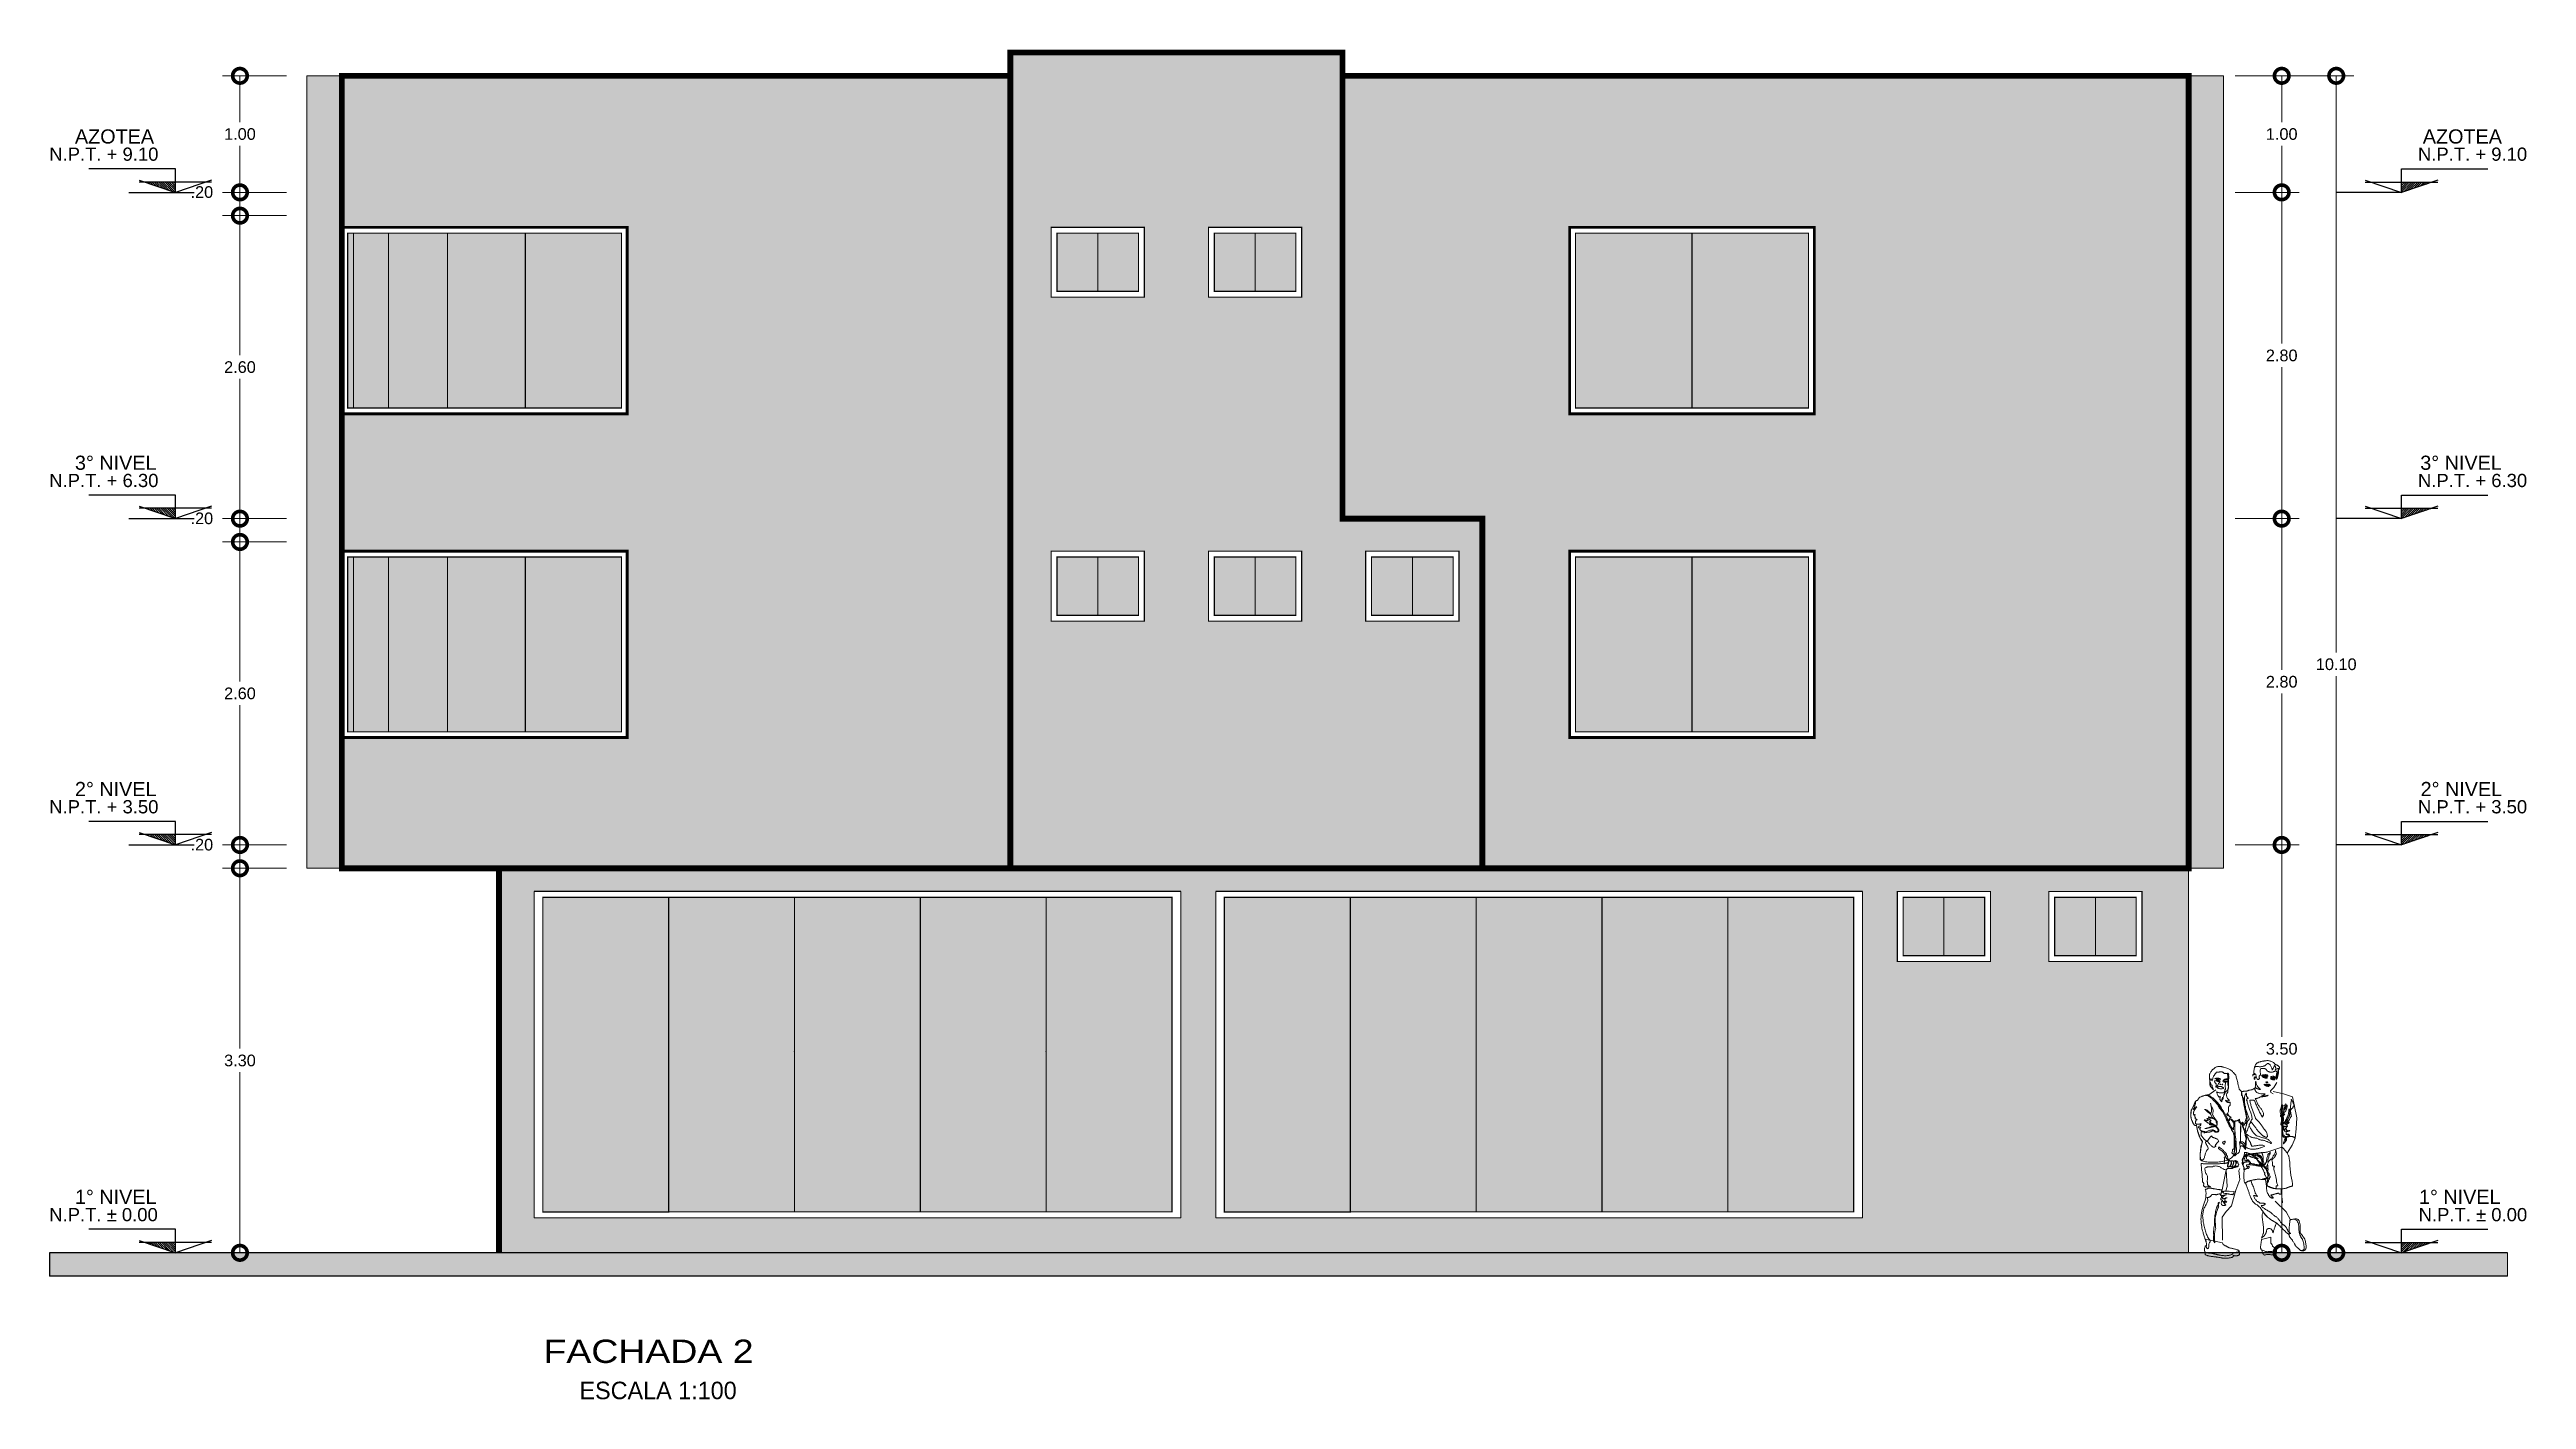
# Model space of a CAD drawing. Header units: millimetres. Extents: x 1313 to 1393.8, y 883.5 to 926.2.
# Drawn here: x 1358.08 to 1379.34, y 884.52 to 896.1 of the extents above; entities that cross this region are included whole.
import ezdxf

# ---------------------------------------------------------------- set-up
doc = ezdxf.new("R2010")
doc.units = ezdxf.units.MM
doc.linetypes.add('ACAD_ISO02W100', pattern=[15, 12, -3])
doc.linetypes.add('ACAD_ISO15W100', pattern=[39, 12, -3, 12, -3, 0, -3, 0, -3, 0, -3])
for name, color, linetype, lineweight in [('ambientes', 254, 'Continuous', 25), ('cotas', 87, 'Continuous', 15), ('DIMENSIONES', 1, 'Continuous', 5), ('Envista', 7, 'Continuous', 0), ('lineas delgadas', 252, 'Continuous', 5), ('puer', 7, 'Continuous', 5), ('REFERENCIA', 12, 'Continuous', 5), ('vidrio', 254, 'Continuous', 5)]:
    doc.layers.add(name, color=color, linetype=linetype, lineweight=lineweight)
for name, color, linetype in [('AR-TEXTOS', 2, 'Continuous'), ('piso o losa', 55, 'Continuous'), ('TITULOS', 143, 'Continuous')]:
    doc.layers.add(name, color=color, linetype=linetype)
doc.layers.add('PROYECCIONES', color=43, linetype='ACAD_ISO02W100', plot=False)
doc.layers.add('SISTEMA INDIRECTO', color=7, linetype='ACAD_ISO15W100', lineweight=20, true_color=0x9e0000)
doc.styles.add('AR-LETREROS', font='arial.ttf')
doc.styles.add('arial', font='arial.ttf')
doc.styles.add('COTAS', font='comic.ttf', dxfattribs={"oblique": 7.5})
doc.styles.add('TITULOS', font='sanss___.ttf', dxfattribs={"height": 0.3})
doc.dimstyles.new('horizontal', dxfattribs={"dimtxt": 0.1, "dimasz": 0.25, "dimexe": 0.15, "dimexo": 0.1, "dimgap": 0.05, "dimtad": 1, "dimtih": 1, "dimtoh": 1, "dimzin": 4, "dimdsep": 46, "dimtxsty": 'arial', "dimblk": 'DOTSMALL', "dimcen": 1, "dimclrd": 11, "dimclre": 11, "dimclrt": 20, "dimazin": 1, "dimtfac": 1, "dimtmove": 0, "dimatfit": 3, "dimfxl": 1, "dimlwd": 5, "dimlwe": 5, "dimarcsym": 0})

msp = doc.modelspace()

# ---------------------------------------------------------------- texts
at = {"layer": 'TITULOS', "style": 'TITULOS', "width": 1.15}
msp.add_text('FACHADA 2', height=0.2, dxfattribs=at).set_placement((1362.322, 884.831))
at = {"layer": 'TITULOS', "style": 'COTAS'}
msp.add_text('ESCALA 1:100', height=0.15, dxfattribs=at).set_placement((1362.631, 884.52))

# ---------------------------------------------------------------- blocks, each defined once
blk = doc.blocks.new('_DotSmall')
at = {"color": 0, "linetype": 'ByBlock', "const_width": 0.5}
blk.add_lwpolyline([(-0.0625, 0, 1), (0.0625, 0, 1)], format="xyb", close=True, dxfattribs=at)
blk = doc.blocks.new('*D532')
at = {"layer": 'cotas', "color": 11, "lineweight": 5, "transparency": 16777216}
for p, q in [((1376.841, 889.276), (1377.39, 889.276)), ((1377.24, 889.276), (1377.24, 887.628)), ((1377.24, 885.776), (1377.24, 887.425)), ((1376.841, 885.776), (1377.39, 885.776))]:
    blk.add_line(p, q, dxfattribs=at)
at = {"layer": 'Defpoints', "color": 0, "transparency": 16777216}
for p in [(1376.741, 889.276), (1377.24, 889.276), (1376.741, 885.776)]:
    blk.add_point(p, dxfattribs=at)
at = {"layer": 'cotas', "color": 11, "lineweight": 5, "transparency": 16777216, "xscale": 0.25, "yscale": 0.25, "zscale": 0.25}
for p, rotation in [((1377.24, 889.276), 90), ((1377.24, 885.776), 270)]:
    blk.add_blockref('_DotSmall', p, dxfattribs=dict(at, rotation=rotation))
at = {"layer": 'cotas', "color": 20, "transparency": 16777216, "insert": (1377.24, 887.526), "char_height": 0.1, "attachment_point": 5, "style": 'arial'}
blk.add_mtext('3.50', dxfattribs=at)
blk = doc.blocks.new('*D533')
at = {"layer": 'cotas', "color": 11, "lineweight": 5, "transparency": 16777216}
for p, q in [((1376.841, 892.076), (1377.39, 892.076)), ((1377.24, 892.076), (1377.24, 890.778)), ((1377.24, 889.276), (1377.24, 890.575)), ((1376.841, 889.276), (1377.39, 889.276))]:
    blk.add_line(p, q, dxfattribs=at)
at = {"layer": 'Defpoints', "color": 0, "transparency": 16777216}
for p in [(1376.741, 892.076), (1377.24, 892.076), (1376.741, 889.276)]:
    blk.add_point(p, dxfattribs=at)
at = {"layer": 'cotas', "color": 11, "lineweight": 5, "transparency": 16777216, "xscale": 0.25, "yscale": 0.25, "zscale": 0.25}
for p, rotation in [((1377.24, 892.076), 90), ((1377.24, 889.276), 270)]:
    blk.add_blockref('_DotSmall', p, dxfattribs=dict(at, rotation=rotation))
at = {"layer": 'cotas', "color": 20, "transparency": 16777216, "insert": (1377.24, 890.676), "char_height": 0.1, "attachment_point": 5, "style": 'arial'}
blk.add_mtext('2.80', dxfattribs=at)
blk = doc.blocks.new('*D534')
at = {"layer": 'cotas', "color": 11, "lineweight": 5, "transparency": 16777216}
for p, q in [((1376.841, 895.876), (1377.39, 895.876)), ((1377.24, 895.876), (1377.24, 895.478)), ((1377.24, 894.876), (1377.24, 895.275)), ((1376.841, 894.876), (1377.39, 894.876))]:
    blk.add_line(p, q, dxfattribs=at)
at = {"layer": 'Defpoints', "color": 0, "transparency": 16777216}
for p in [(1376.741, 895.876), (1377.24, 895.876), (1376.741, 894.876)]:
    blk.add_point(p, dxfattribs=at)
at = {"layer": 'cotas', "color": 11, "lineweight": 5, "transparency": 16777216, "xscale": 0.25, "yscale": 0.25, "zscale": 0.25}
for p, rotation in [((1377.24, 895.876), 90), ((1377.24, 894.876), 270)]:
    blk.add_blockref('_DotSmall', p, dxfattribs=dict(at, rotation=rotation))
at = {"layer": 'cotas', "color": 20, "transparency": 16777216, "insert": (1377.24, 895.376), "char_height": 0.1, "attachment_point": 5, "style": 'arial'}
blk.add_mtext('1.00', dxfattribs=at)
blk = doc.blocks.new('*D535')
at = {"layer": 'cotas', "color": 11, "lineweight": 5, "transparency": 16777216}
for p, q in [((1376.841, 894.876), (1377.39, 894.876)), ((1377.24, 894.876), (1377.24, 893.578)), ((1377.24, 892.076), (1377.24, 893.375)), ((1376.841, 892.076), (1377.39, 892.076))]:
    blk.add_line(p, q, dxfattribs=at)
at = {"layer": 'Defpoints', "color": 0, "transparency": 16777216}
for p in [(1376.741, 894.876), (1376.741, 892.076), (1377.24, 892.076)]:
    blk.add_point(p, dxfattribs=at)
at = {"layer": 'cotas', "color": 11, "lineweight": 5, "transparency": 16777216, "xscale": 0.25, "yscale": 0.25, "zscale": 0.25}
for p, rotation in [((1377.24, 894.876), 90), ((1377.24, 892.076), 270)]:
    blk.add_blockref('_DotSmall', p, dxfattribs=dict(at, rotation=rotation))
at = {"layer": 'cotas', "color": 20, "transparency": 16777216, "insert": (1377.24, 893.476), "char_height": 0.1, "attachment_point": 5, "style": 'arial'}
blk.add_mtext('2.80', dxfattribs=at)
blk = doc.blocks.new('*D536')
at = {"layer": 'cotas', "color": 11, "lineweight": 5, "transparency": 16777216}
for p, q in [((1360.116, 889.076), (1359.567, 889.076)), ((1359.717, 889.076), (1359.717, 887.528)), ((1359.717, 885.776), (1359.717, 887.325)), ((1360.116, 885.776), (1359.567, 885.776))]:
    blk.add_line(p, q, dxfattribs=at)
at = {"layer": 'Defpoints', "color": 0, "transparency": 16777216}
for p in [(1359.717, 889.076), (1360.216, 889.076), (1360.216, 885.776)]:
    blk.add_point(p, dxfattribs=at)
at = {"layer": 'cotas', "color": 11, "lineweight": 5, "transparency": 16777216, "xscale": 0.25, "yscale": 0.25, "zscale": 0.25}
for p, rotation in [((1359.717, 889.076), 90), ((1359.717, 885.776), 270)]:
    blk.add_blockref('_DotSmall', p, dxfattribs=dict(at, rotation=rotation))
at = {"layer": 'cotas', "color": 20, "transparency": 16777216, "insert": (1359.717, 887.426), "char_height": 0.1, "attachment_point": 5, "style": 'arial'}
blk.add_mtext('3.30', dxfattribs=at)
blk = doc.blocks.new('*D537')
at = {"layer": 'cotas', "color": 11, "lineweight": 5, "transparency": 16777216}
for p, q in [((1360.116, 889.276), (1359.567, 889.276)), ((1359.717, 889.076), (1359.717, 889.276)), ((1360.116, 889.076), (1359.567, 889.076))]:
    blk.add_line(p, q, dxfattribs=at)
at = {"layer": 'Defpoints', "color": 0, "transparency": 16777216}
for p in [(1359.717, 889.276), (1360.216, 889.276), (1360.216, 889.076)]:
    blk.add_point(p, dxfattribs=at)
at = {"layer": 'cotas', "color": 11, "lineweight": 5, "transparency": 16777216, "xscale": 0.25, "yscale": 0.25, "zscale": 0.25}
for p, rotation in [((1359.717, 889.276), 90), ((1359.717, 889.076), 270)]:
    blk.add_blockref('_DotSmall', p, dxfattribs=dict(at, rotation=rotation))
at = {"layer": 'cotas', "color": 20, "transparency": 16777216, "insert": (1359.39, 889.278), "char_height": 0.1, "attachment_point": 5, "style": 'arial'}
blk.add_mtext('.20', dxfattribs=at)
blk = doc.blocks.new('*D538')
at = {"layer": 'cotas', "color": 11, "lineweight": 5, "transparency": 16777216}
for p, q in [((1360.116, 891.876), (1359.567, 891.876)), ((1359.717, 891.876), (1359.717, 890.678)), ((1359.717, 889.276), (1359.717, 890.475)), ((1360.116, 889.276), (1359.567, 889.276))]:
    blk.add_line(p, q, dxfattribs=at)
at = {"layer": 'Defpoints', "color": 0, "transparency": 16777216}
for p in [(1359.717, 891.876), (1360.216, 891.876), (1360.216, 889.276)]:
    blk.add_point(p, dxfattribs=at)
at = {"layer": 'cotas', "color": 11, "lineweight": 5, "transparency": 16777216, "xscale": 0.25, "yscale": 0.25, "zscale": 0.25}
for p, rotation in [((1359.717, 891.876), 90), ((1359.717, 889.276), 270)]:
    blk.add_blockref('_DotSmall', p, dxfattribs=dict(at, rotation=rotation))
at = {"layer": 'cotas', "color": 20, "transparency": 16777216, "insert": (1359.717, 890.576), "char_height": 0.1, "attachment_point": 5, "style": 'arial'}
blk.add_mtext('2.60', dxfattribs=at)
blk = doc.blocks.new('*D539')
at = {"layer": 'cotas', "color": 11, "lineweight": 5, "transparency": 16777216}
for p, q in [((1360.116, 895.876), (1359.567, 895.876)), ((1359.717, 895.876), (1359.717, 895.478)), ((1359.717, 894.876), (1359.717, 895.275)), ((1360.116, 894.876), (1359.567, 894.876))]:
    blk.add_line(p, q, dxfattribs=at)
at = {"layer": 'Defpoints', "color": 0, "transparency": 16777216}
for p in [(1359.717, 895.876), (1360.216, 895.876), (1360.216, 894.876)]:
    blk.add_point(p, dxfattribs=at)
at = {"layer": 'cotas', "color": 11, "lineweight": 5, "transparency": 16777216, "xscale": 0.25, "yscale": 0.25, "zscale": 0.25}
for p, rotation in [((1359.717, 895.876), 90), ((1359.717, 894.876), 270)]:
    blk.add_blockref('_DotSmall', p, dxfattribs=dict(at, rotation=rotation))
at = {"layer": 'cotas', "color": 20, "transparency": 16777216, "insert": (1359.717, 895.376), "char_height": 0.1, "attachment_point": 5, "style": 'arial'}
blk.add_mtext('1.00', dxfattribs=at)
blk = doc.blocks.new('*D540')
at = {"layer": 'cotas', "color": 11, "lineweight": 5, "transparency": 16777216}
for p, q in [((1360.116, 894.676), (1359.567, 894.676)), ((1359.717, 894.676), (1359.717, 893.478)), ((1359.717, 892.076), (1359.717, 893.275)), ((1360.116, 892.076), (1359.567, 892.076))]:
    blk.add_line(p, q, dxfattribs=at)
at = {"layer": 'Defpoints', "color": 0, "transparency": 16777216}
for p in [(1360.216, 894.676), (1359.717, 892.076), (1360.216, 892.076)]:
    blk.add_point(p, dxfattribs=at)
at = {"layer": 'cotas', "color": 11, "lineweight": 5, "transparency": 16777216, "xscale": 0.25, "yscale": 0.25, "zscale": 0.25}
for p, rotation in [((1359.717, 894.676), 90), ((1359.717, 892.076), 270)]:
    blk.add_blockref('_DotSmall', p, dxfattribs=dict(at, rotation=rotation))
at = {"layer": 'cotas', "color": 20, "transparency": 16777216, "insert": (1359.717, 893.376), "char_height": 0.1, "attachment_point": 5, "style": 'arial'}
blk.add_mtext('2.60', dxfattribs=at)
blk = doc.blocks.new('*D541')
at = {"layer": 'cotas', "color": 11, "lineweight": 5, "transparency": 16777216}
for p, q in [((1360.116, 892.076), (1359.567, 892.076)), ((1359.717, 892.076), (1359.717, 891.876)), ((1360.116, 891.876), (1359.567, 891.876))]:
    blk.add_line(p, q, dxfattribs=at)
at = {"layer": 'Defpoints', "color": 0, "transparency": 16777216}
for p in [(1360.216, 892.076), (1359.717, 891.876), (1360.216, 891.876)]:
    blk.add_point(p, dxfattribs=at)
at = {"layer": 'cotas', "color": 11, "lineweight": 5, "transparency": 16777216, "xscale": 0.25, "yscale": 0.25, "zscale": 0.25}
for p, rotation in [((1359.717, 892.076), 90), ((1359.717, 891.876), 270)]:
    blk.add_blockref('_DotSmall', p, dxfattribs=dict(at, rotation=rotation))
at = {"layer": 'cotas', "color": 20, "transparency": 16777216, "insert": (1359.39, 892.078), "char_height": 0.1, "attachment_point": 5, "style": 'arial'}
blk.add_mtext('.20', dxfattribs=at)
blk = doc.blocks.new('*D542')
at = {"layer": 'cotas', "color": 11, "lineweight": 5, "transparency": 16777216}
for p, q in [((1360.116, 894.876), (1359.567, 894.876)), ((1359.717, 894.676), (1359.717, 894.876)), ((1360.116, 894.676), (1359.567, 894.676))]:
    blk.add_line(p, q, dxfattribs=at)
at = {"layer": 'Defpoints', "color": 0, "transparency": 16777216}
for p in [(1359.717, 894.876), (1360.216, 894.876), (1360.216, 894.676)]:
    blk.add_point(p, dxfattribs=at)
at = {"layer": 'cotas', "color": 11, "lineweight": 5, "transparency": 16777216, "xscale": 0.25, "yscale": 0.25, "zscale": 0.25}
for p, rotation in [((1359.717, 894.876), 90), ((1359.717, 894.676), 270)]:
    blk.add_blockref('_DotSmall', p, dxfattribs=dict(at, rotation=rotation))
at = {"layer": 'cotas', "color": 20, "transparency": 16777216, "insert": (1359.39, 894.878), "char_height": 0.1, "attachment_point": 5, "style": 'arial'}
blk.add_mtext('.20', dxfattribs=at)
blk = doc.blocks.new('*D543')
at = {"layer": 'cotas', "color": 11, "lineweight": 5, "transparency": 16777216}
for p, q in [((1376.841, 895.876), (1377.858, 895.876)), ((1377.708, 895.876), (1377.708, 890.928)), ((1377.708, 885.776), (1377.708, 890.725)), ((1376.841, 885.776), (1377.858, 885.776))]:
    blk.add_line(p, q, dxfattribs=at)
at = {"layer": 'Defpoints', "color": 0, "transparency": 16777216}
for p in [(1376.741, 895.876), (1376.741, 885.776), (1377.708, 885.776)]:
    blk.add_point(p, dxfattribs=at)
at = {"layer": 'cotas', "color": 11, "lineweight": 5, "transparency": 16777216, "xscale": 0.25, "yscale": 0.25, "zscale": 0.25}
for p, rotation in [((1377.708, 895.876), 90), ((1377.708, 885.776), 270)]:
    blk.add_blockref('_DotSmall', p, dxfattribs=dict(at, rotation=rotation))
at = {"layer": 'cotas', "color": 20, "transparency": 16777216, "insert": (1377.708, 890.826), "char_height": 0.1, "attachment_point": 5, "style": 'arial'}
blk.add_mtext('10.10', dxfattribs=at)
blk = doc.blocks.new('Niveles')
h = blk.add_hatch()
h.set_pattern_fill('LINE,_O', color=1, scale=0.01, angle=45)
h.set_pattern_definition([(45, (-54.450773, -124.57203), (-0.02245064, 0.02245064), [])])
h.paths.add_polyline_path([(0.644, 0.219), (0, 0.219), (0, 0)])
at = {"color": 1}
for p, q in [((-0.767, 0.261), (0, 0)), ((-0.767, 0.219), (0.767, 0.219)), ((0, 0), (0, 0.498)), ((0, 0.498), (1.833, 0.498)), ((0.767, 0.261), (0, 0))]:
    blk.add_line(p, q, dxfattribs=at)
at = {"style": 'AR-LETREROS'}
for tag, p, height in [('ACCESO', (0.473, 1.034), 0.3), ('NIV%%P0.00', (0.443, 0.669), 0.28)]:
    blk.add_attdef(tag, p, '', height=height, dxfattribs=at)
blk = doc.blocks.new('16')
for p, q in [((416.126, -333.388), (416.249, -333.296)), ((417.301, -333.251), (417.237, -333.315)), ((417.237, -333.315), (417.243, -333.341)), ((417.243, -333.341), (417.288, -333.367)), ((417.288, -333.328), (417.476, -333.367)), ((417.353, -333.161), (417.301, -333.251)), ((417.476, -333.367), (417.637, -333.425)), ((417.637, -333.425), (417.666, -333.565)), ((417.666, -333.565), (417.714, -333.799)), ((417.714, -333.799), (417.702, -333.999)), ((417.631, -334.296), (417.54, -334.439)), ((417.687, -334.168), (417.631, -334.296)), ((417.702, -333.999), (417.687, -334.168)), ((417.45, -335.251), (417.456, -335.335))]:
    blk.add_line(p, q)
at = {"linetype": 'Continuous'}
for points in [[(416.533, -333.828), (416.529, -333.826), (416.524, -333.824), (416.519, -333.823), (416.515, -333.825), (416.51, -333.827), (416.506, -333.832), (416.502, -333.838), (416.498, -333.846), (416.494, -333.857), (416.491, -333.845), (416.49, -333.832), (416.493, -333.819), (416.499, -333.808), (416.514, -333.801), (416.523, -333.795), (416.526, -333.791), (416.525, -333.788), (416.521, -333.786), (416.515, -333.784), (416.507, -333.784), (416.499, -333.784), (416.497, -333.78), (416.494, -333.773), (416.489, -333.765), (416.485, -333.756), (416.48, -333.751), (416.476, -333.749), (416.473, -333.753), (416.472, -333.765), (416.467, -333.759), (416.463, -333.755), (416.461, -333.751), (416.461, -333.748), (416.462, -333.744), (416.464, -333.74), (416.467, -333.735), (416.472, -333.729), (416.47, -333.731), (416.467, -333.734), (416.463, -333.736), (416.459, -333.738), (416.455, -333.74), (416.451, -333.741), (416.447, -333.742), (416.444, -333.742), (416.446, -333.74), (416.451, -333.736), (416.457, -333.73), (416.464, -333.722), (416.471, -333.712), (416.476, -333.7), (416.479, -333.687), (416.478, -333.674), (416.478, -333.656), (416.478, -333.639), (416.48, -333.624), (416.482, -333.61), (416.487, -333.598), (416.492, -333.589), (416.5, -333.581), (416.51, -333.577), (416.51, -333.516), (416.504, -333.519), (416.499, -333.522), (416.494, -333.524), (416.49, -333.526), (416.485, -333.526), (416.48, -333.526), (416.476, -333.526), (416.471, -333.524), (416.467, -333.522), (416.462, -333.519), (416.457, -333.516), (416.452, -333.511), (416.447, -333.506), (416.441, -333.5), (416.435, -333.493), (416.429, -333.485), (416.432, -333.486), (416.436, -333.488), (416.441, -333.49), (416.446, -333.492), (416.451, -333.493), (416.457, -333.495), (416.462, -333.496), (416.468, -333.497), (416.473, -333.498), (416.479, -333.498), (416.483, -333.497), (416.487, -333.496), (416.49, -333.494), (416.493, -333.491), (416.495, -333.487), (416.495, -333.482), (416.484, -333.475), (416.474, -333.466), (416.465, -333.455), (416.458, -333.443), (416.453, -333.431), (416.448, -333.418), (416.446, -333.405), (416.445, -333.394), (416.445, -333.385), (416.447, -333.377), (416.449, -333.369), (416.452, -333.362), (416.455, -333.356), (416.459, -333.35), (416.463, -333.344), (416.467, -333.339), (416.467, -333.326), (416.469, -333.314), (416.471, -333.302), (416.473, -333.291), (416.476, -333.281), (416.478, -333.27), (416.481, -333.259), (416.483, -333.248), (416.483, -333.243), (416.481, -333.237), (416.479, -333.231), (416.477, -333.224), (416.475, -333.218), (416.472, -333.213), (416.469, -333.209), (416.467, -333.205), (416.466, -333.195), (416.466, -333.18), (416.467, -333.168), (416.473, -333.169), (416.472, -333.156), (416.471, -333.14), (416.469, -333.122), (416.468, -333.107), (416.473, -333.101), (416.475, -333.096), (416.475, -333.093), (416.475, -333.09), (416.475, -333.089), (416.476, -333.086), (416.479, -333.083), (416.486, -333.079), (416.485, -333.071), (416.484, -333.054), (416.483, -333.038), (416.483, -333.034), (416.484, -333.023), (416.483, -333.017), (416.482, -333.013), (416.48, -333.011), (416.477, -333.01), (416.473, -333.008), (416.467, -333.004), (416.46, -332.997), (416.456, -332.999), (416.452, -333.001), (416.448, -333.001), (416.444, -333.002), (416.44, -333.001), (416.436, -333.001), (416.432, -332.999), (416.428, -332.997), (416.425, -332.998), (416.423, -332.998), (416.42, -332.999), (416.416, -333), (416.412, -333.001), (416.409, -333.002), (416.404, -333.003), (416.4, -333.003), (416.4, -332.999), (416.398, -332.994), (416.396, -332.99), (416.395, -332.985), (416.391, -332.985), (416.387, -332.983), (416.383, -332.981), (416.379, -332.979), (416.375, -332.977), (416.371, -332.975), (416.367, -332.973), (416.362, -332.973), (416.357, -332.972), (416.351, -332.972), (416.346, -332.971), (416.34, -332.971), (416.333, -332.972), (416.327, -332.972), (416.32, -332.973), (416.314, -332.974), (416.307, -332.975), (416.301, -332.975), (416.294, -332.976), (416.288, -332.977), (416.281, -332.978), (416.276, -332.979), (416.27, -332.979), (416.265, -332.979), (416.259, -332.985), (416.256, -332.989), (416.253, -332.992), (416.251, -332.994), (416.249, -332.996), (416.246, -332.999), (416.242, -333.003), (416.237, -333.009), (416.236, -333.012), (416.233, -333.017), (416.229, -333.022), (416.225, -333.028), (416.22, -333.034), (416.216, -333.04), (416.213, -333.045), (416.212, -333.048), (416.207, -333.056), (416.203, -333.066), (416.2, -333.077), (416.197, -333.089), (416.195, -333.101), (416.191, -333.112), (416.186, -333.124), (416.179, -333.134), (416.179, -333.128), (416.18, -333.119), (416.18, -333.112), (416.179, -333.107), (416.169, -333.1), (416.161, -333.099), (416.156, -333.103), (416.152, -333.112), (416.149, -333.122), (416.147, -333.134), (416.146, -333.146), (416.146, -333.156), (416.149, -333.161), (416.15, -333.164), (416.152, -333.166), (416.154, -333.169), (416.156, -333.173), (416.158, -333.18), (416.161, -333.19), (416.164, -333.204), (416.168, -333.207), (416.171, -333.208), (416.174, -333.209), (416.176, -333.21), (416.178, -333.211), (416.18, -333.212), (416.182, -333.213), (416.184, -333.214), (416.185, -333.224), (416.186, -333.235), (416.188, -333.246), (416.189, -333.256), (416.192, -333.259), (416.195, -333.264), (416.198, -333.27), (416.201, -333.277), (416.204, -333.283), (416.206, -333.289), (416.209, -333.293), (416.21, -333.296), (416.205, -333.291), (416.199, -333.285), (416.194, -333.279), (416.188, -333.273), (416.183, -333.267), (416.178, -333.262), (416.172, -333.255), (416.167, -333.249), (416.163, -333.243), (416.158, -333.237), (416.155, -333.23), (416.152, -333.224), (416.149, -333.218), (416.147, -333.211), (416.145, -333.204), (416.145, -333.198), (416.141, -333.169), (416.141, -333.131), (416.139, -333.09), (416.136, -333.049), (416.136, -333.011), (416.141, -333.004), (416.148, -332.996), (416.156, -332.985), (416.164, -332.973), (416.172, -332.961), (416.178, -332.948), (416.183, -332.938), (416.184, -332.93), (416.191, -332.929), (416.198, -332.926), (416.206, -332.922), (416.214, -332.917), (416.221, -332.912), (416.228, -332.906), (416.234, -332.9), (416.239, -332.895), (416.253, -332.889), (416.266, -332.883), (416.278, -332.88), (416.289, -332.876), (416.3, -332.874), (416.31, -332.873), (416.32, -332.873), (416.329, -332.873), (416.338, -332.873), (416.346, -332.875), (416.354, -332.876), (416.362, -332.878), (416.37, -332.88), (416.378, -332.883), (416.386, -332.885), (416.393, -332.887), (416.413, -332.892), (416.431, -332.898), (416.448, -332.903), (416.463, -332.909), (416.478, -332.915), (416.491, -332.922), (416.504, -332.929), (416.516, -332.936), (416.528, -332.945), (416.539, -332.953), (416.551, -332.963), (416.562, -332.974), (416.573, -332.985), (416.585, -332.998), (416.597, -333.012), (416.61, -333.027), (416.612, -333.03), (416.614, -333.038), (416.617, -333.05), (416.621, -333.064), (416.626, -333.082), (416.631, -333.101), (416.636, -333.122), (416.641, -333.143), (416.647, -333.165), (416.652, -333.187), (416.657, -333.208), (416.662, -333.227), (416.666, -333.244), (416.669, -333.259), (416.672, -333.271), (416.673, -333.279), (416.676, -333.285), (416.68, -333.291), (416.686, -333.297), (416.692, -333.303), (416.698, -333.308), (416.704, -333.314), (416.708, -333.321), (416.711, -333.327), (416.715, -333.338), (416.718, -333.347), (416.719, -333.355), (416.719, -333.363), (416.718, -333.37), (416.718, -333.378), (416.717, -333.385), (416.716, -333.394), (416.731, -333.413), (416.741, -333.433), (416.749, -333.453), (416.755, -333.475), (416.758, -333.498), (416.759, -333.522), (416.76, -333.545), (416.76, -333.57), (416.771, -333.58), (416.779, -333.586), (416.783, -333.591), (416.786, -333.596), (416.788, -333.602), (416.788, -333.611), (416.787, -333.625), (416.787, -333.644), (416.796, -333.656), (416.803, -333.669), (416.808, -333.684), (416.811, -333.699), (416.812, -333.714), (416.811, -333.73), (416.808, -333.745), (416.803, -333.759), (416.81, -333.769), (416.815, -333.779), (416.818, -333.789), (416.819, -333.798), (416.819, -333.808), (416.818, -333.818), (416.816, -333.828), (416.814, -333.839), (416.81, -333.849), (416.809, -333.856), (416.809, -333.862), (416.81, -333.867), (416.81, -333.871), (416.81, -333.877), (416.808, -333.884), (416.803, -333.893), (416.802, -333.895), (416.8, -333.896), (416.797, -333.898), (416.793, -333.901), (416.788, -333.903), (416.782, -333.906), (416.775, -333.908), (416.768, -333.91), (416.761, -333.912), (416.754, -333.914), (416.747, -333.915), (416.74, -333.916), (416.733, -333.916), (416.727, -333.915), (416.721, -333.914), (416.716, -333.911), (416.721, -333.911), (416.724, -333.91), (416.728, -333.909), (416.732, -333.908), (416.735, -333.907), (416.738, -333.906), (416.741, -333.906), (416.744, -333.905), (416.738, -333.905), (416.733, -333.905), (416.728, -333.904), (416.722, -333.903), (416.717, -333.902), (416.712, -333.9), (416.707, -333.899), (416.702, -333.897), (416.696, -333.895), (416.692, -333.892), (416.687, -333.89), (416.682, -333.887), (416.678, -333.884), (416.674, -333.881), (416.671, -333.878), (416.668, -333.875), (416.668, -333.864), (416.671, -333.856), (416.674, -333.851), (416.677, -333.847), (416.68, -333.843), (416.681, -333.84), (416.681, -333.834), (416.679, -333.826), (416.671, -333.833), (416.665, -333.839), (416.658, -333.844), (416.651, -333.848), (416.644, -333.851), (416.637, -333.853), (416.631, -333.855), (416.624, -333.856), (416.618, -333.857), (416.611, -333.859), (416.604, -333.859), (416.598, -333.861), (416.591, -333.862), (416.584, -333.864), (416.584, -333.864), (416.584, -333.864)], [(417.005, -333.11), (417.009, -333.11), (417.014, -333.109), (417.019, -333.107), (417.024, -333.106), (417.028, -333.103), (417.031, -333.1), (417.033, -333.096), (417.032, -333.092), (417.038, -333.095), (417.041, -333.094), (417.041, -333.091), (417.04, -333.087), (417.037, -333.081), (417.035, -333.076), (417.033, -333.071), (417.032, -333.068), (417.032, -333.056), (417.033, -333.053), (417.035, -333.049), (417.039, -333.045), (417.044, -333.04), (417.048, -333.035), (417.053, -333.031), (417.056, -333.028), (417.059, -333.025), (417.058, -333.011), (417.056, -332.997), (417.054, -332.982), (417.053, -332.967), (417.052, -332.952), (417.054, -332.938), (417.058, -332.925), (417.066, -332.913), (417.074, -332.912), (417.082, -332.912), (417.089, -332.911), (417.096, -332.91), (417.102, -332.909), (417.109, -332.908), (417.115, -332.908), (417.121, -332.908), (417.127, -332.909), (417.133, -332.91), (417.14, -332.913), (417.146, -332.916), (417.153, -332.921), (417.16, -332.927), (417.167, -332.935), (417.175, -332.944), (417.181, -332.951), (417.188, -332.957), (417.195, -332.962), (417.203, -332.967), (417.212, -332.97), (417.221, -332.973), (417.23, -332.975), (417.239, -332.976), (417.248, -332.977), (417.258, -332.977), (417.267, -332.976), (417.276, -332.975), (417.285, -332.972), (417.294, -332.97), (417.302, -332.966), (417.309, -332.962), (417.318, -332.958), (417.324, -332.954), (417.329, -332.952), (417.333, -332.95), (417.336, -332.951), (417.339, -332.952), (417.343, -332.956), (417.348, -332.962), (417.348, -332.965), (417.349, -332.968), (417.35, -332.969), (417.352, -332.97), (417.354, -332.971), (417.356, -332.973), (417.357, -332.975), (417.36, -332.979), (417.356, -332.99), (417.351, -333.005), (417.348, -333.022), (417.345, -333.041), (417.343, -333.06), (417.342, -333.078), (417.343, -333.095), (417.346, -333.108), (417.351, -333.101), (417.352, -333.095), (417.353, -333.09), (417.352, -333.084), (417.351, -333.079), (417.351, -333.074), (417.353, -333.068), (417.357, -333.061), (417.359, -333.048), (417.361, -333.029), (417.365, -333.007), (417.369, -332.982), (417.373, -332.958), (417.376, -332.936), (417.379, -332.918), (417.38, -332.907), (417.322, -332.934), (417.331, -332.921), (417.335, -332.91), (417.335, -332.9), (417.332, -332.89), (417.328, -332.882), (417.323, -332.873), (417.319, -332.865), (417.317, -332.856), (417.313, -332.857), (417.309, -332.862), (417.304, -332.871), (417.298, -332.883), (417.292, -332.897), (417.285, -332.912), (417.277, -332.926), (417.268, -332.94), (417.267, -332.929), (417.264, -332.917), (417.261, -332.904), (417.257, -332.891), (417.251, -332.879), (417.245, -332.867), (417.239, -332.856), (417.232, -332.845), (417.225, -332.836), (417.217, -332.829), (417.209, -332.823), (417.201, -332.82), (417.193, -332.819), (417.186, -332.82), (417.178, -332.824), (417.17, -332.831), (417.165, -332.838), (417.158, -332.844), (417.151, -332.85), (417.144, -332.855), (417.136, -332.86), (417.127, -332.864), (417.118, -332.868), (417.108, -332.871), (417.097, -332.874), (417.086, -332.876), (417.075, -332.877), (417.062, -332.878), (417.049, -332.878), (417.036, -332.878), (417.022, -332.876), (417.008, -332.874), (417, -332.873), (416.994, -332.872), (416.987, -332.872), (416.98, -332.873), (416.974, -332.874), (416.968, -332.876), (416.963, -332.88), (416.958, -332.885), (416.953, -332.892), (416.949, -332.9), (416.946, -332.91), (416.944, -332.922), (416.942, -332.936), (416.941, -332.953), (416.941, -332.972), (416.941, -332.994), (416.951, -332.999), (416.959, -333.005), (416.966, -333.012), (416.972, -333.021), (416.977, -333.03), (416.98, -333.041), (416.981, -333.053), (416.982, -333.066), (417.005, -333.11)], [(417.346, -333.108), (417.351, -333.102), (417.354, -333.098), (417.356, -333.095), (417.357, -333.092), (417.358, -333.09), (417.359, -333.087), (417.362, -333.083), (417.367, -333.077), (417.368, -333.067), (417.37, -333.054), (417.373, -333.04), (417.377, -333.026), (417.381, -333.011), (417.384, -332.998), (417.386, -332.987), (417.387, -332.979), (417.384, -332.959), (417.385, -332.948), (417.387, -332.938), (417.39, -332.928), (417.394, -332.92), (417.398, -332.911), (417.401, -332.903), (417.404, -332.894), (417.404, -332.885), (417.402, -332.884), (417.4, -332.881), (417.397, -332.879), (417.394, -332.876), (417.39, -332.872), (417.387, -332.869), (417.382, -332.865), (417.377, -332.861), (417.372, -332.857), (417.367, -332.853), (417.36, -332.85), (417.353, -332.846), (417.345, -332.843), (417.337, -332.841), (417.328, -332.839), (417.318, -332.837), (417.318, -332.832), (417.317, -332.825), (417.313, -332.819), (417.307, -332.813), (417.3, -332.806), (417.292, -332.8), (417.281, -332.794), (417.27, -332.789), (417.258, -332.784), (417.246, -332.779), (417.233, -332.775), (417.22, -332.772), (417.207, -332.769), (417.195, -332.768), (417.183, -332.767), (417.171, -332.768), (417.163, -332.769), (417.154, -332.77), (417.146, -332.771), (417.137, -332.772), (417.127, -332.773), (417.117, -332.775), (417.108, -332.776), (417.097, -332.778), (417.087, -332.78), (417.076, -332.782), (417.066, -332.784), (417.056, -332.787), (417.045, -332.79), (417.035, -332.794), (417.025, -332.797), (417.015, -332.801), (417.008, -332.805), (417.001, -332.809), (416.994, -332.814), (416.988, -332.82), (416.981, -332.828), (416.974, -332.836), (416.968, -332.846), (416.962, -332.857), (416.957, -332.869), (416.952, -332.883), (416.948, -332.897), (416.945, -332.914), (416.944, -332.92), (416.944, -332.92)], [(416.109, -333.407), (416.195, -333.443), (416.202, -333.446), (416.208, -333.45), (416.215, -333.457), (416.222, -333.464), (416.228, -333.472), (416.235, -333.48), (416.242, -333.489), (416.248, -333.499), (416.255, -333.509), (416.261, -333.519), (416.267, -333.528), (416.273, -333.537), (416.279, -333.545), (416.284, -333.553), (416.289, -333.559), (416.293, -333.564), (416.311, -333.585), (416.328, -333.606), (416.345, -333.627), (416.361, -333.648), (416.376, -333.67), (416.39, -333.692), (416.404, -333.714), (416.417, -333.736), (416.429, -333.759), (416.44, -333.782), (416.451, -333.805), (416.462, -333.829), (416.471, -333.854), (416.48, -333.879), (416.488, -333.904), (416.496, -333.93), (416.498, -333.942), (416.503, -333.953), (416.508, -333.963), (416.514, -333.975), (416.522, -333.988), (416.53, -334.002), (416.538, -334.02), (416.548, -334.039), (416.551, -334.044), (416.556, -334.05), (416.561, -334.057), (416.568, -334.063), (416.574, -334.07), (416.581, -334.077), (416.587, -334.083), (416.591, -334.088), (416.592, -334.134), (416.592, -334.182), (416.593, -334.231), (416.592, -334.279), (416.591, -334.328), (416.588, -334.376), (416.584, -334.422), (416.577, -334.467), (416.57, -334.483), (416.561, -334.498), (416.549, -334.512), (416.535, -334.525), (416.519, -334.537), (416.501, -334.548), (416.482, -334.558), (416.461, -334.566), (416.439, -334.574), (416.415, -334.581), (416.391, -334.587), (416.366, -334.592), (416.34, -334.596), (416.314, -334.599), (416.288, -334.601), (416.261, -334.603), (416.235, -334.604), (416.209, -334.604), (416.183, -334.604), (416.158, -334.603), (416.134, -334.602), (416.111, -334.6), (416.089, -334.597), (416.068, -334.594), (416.049, -334.59), (416.031, -334.586), (416.016, -334.582), (416.002, -334.577), (415.99, -334.572), (415.981, -334.566), (415.975, -334.561), (415.971, -334.555), (415.971, -334.509), (415.971, -334.462), (415.973, -334.416), (415.979, -334.375), (415.983, -334.354), (415.986, -334.335), (415.99, -334.315), (415.994, -334.296), (415.998, -334.277), (416.002, -334.258), (416.007, -334.24), (416.011, -334.222), (416.005, -334.219), (416, -334.215), (415.994, -334.209), (415.989, -334.203), (415.984, -334.196), (415.979, -334.188), (415.975, -334.179), (415.971, -334.17), (415.966, -334.161), (415.963, -334.151), (415.959, -334.142), (415.955, -334.133), (415.952, -334.124), (415.949, -334.116), (415.946, -334.108), (415.943, -334.101), (415.936, -334.08), (415.929, -334.061), (415.924, -334.041), (415.919, -334.022), (415.915, -334.002), (415.911, -333.982), (415.907, -333.96), (415.903, -333.935), (415.899, -333.936), (415.896, -333.937), (415.893, -333.937), (415.889, -333.939), (415.886, -333.94), (415.883, -333.941), (415.879, -333.942), (415.876, -333.942), (415.869, -333.934), (415.862, -333.925), (415.855, -333.916), (415.849, -333.907), (415.843, -333.898), (415.837, -333.888), (415.832, -333.878), (415.827, -333.868), (415.822, -333.857), (415.818, -333.847), (415.813, -333.837), (415.81, -333.826), (415.807, -333.815), (415.804, -333.805), (415.802, -333.794), (415.8, -333.784), (415.805, -333.668), (415.81, -333.662), (415.815, -333.654), (415.821, -333.646), (415.826, -333.636), (415.831, -333.627), (415.837, -333.616), (415.842, -333.605), (415.847, -333.593), (415.852, -333.582), (415.857, -333.57), (415.862, -333.559), (415.866, -333.548), (415.87, -333.538), (415.874, -333.527), (415.878, -333.518), (415.881, -333.51), (415.884, -333.505), (415.888, -333.501), (415.892, -333.497), (415.897, -333.493), (415.902, -333.49), (415.907, -333.488), (415.911, -333.486), (415.913, -333.486), (415.919, -333.482), (415.926, -333.475), (415.932, -333.467), (415.938, -333.458), (415.944, -333.449), (415.95, -333.441), (415.956, -333.435), (415.962, -333.431), (415.97, -333.427), (415.978, -333.424), (415.987, -333.42), (415.996, -333.416), (416.006, -333.413), (416.016, -333.409), (416.026, -333.406), (416.036, -333.403), (416.047, -333.4), (416.057, -333.397), (416.067, -333.394), (416.077, -333.393), (416.087, -333.391), (416.097, -333.39), (416.106, -333.389), (416.114, -333.388), (416.109, -333.407)], [(416.126, -333.388), (416.128, -333.39), (416.128, -333.394), (416.128, -333.399), (416.13, -333.401), (416.142, -333.407), (416.156, -333.416), (416.171, -333.426), (416.187, -333.438), (416.203, -333.451), (416.22, -333.465), (416.237, -333.48), (416.254, -333.496), (416.271, -333.513), (416.287, -333.53), (416.301, -333.546), (416.315, -333.563), (416.328, -333.579), (416.338, -333.594), (416.347, -333.608), (416.353, -333.622), (416.357, -333.629), (416.361, -333.638), (416.367, -333.648), (416.373, -333.659), (416.38, -333.671), (416.388, -333.683), (416.396, -333.696), (416.404, -333.71), (416.412, -333.723), (416.42, -333.737), (416.428, -333.751), (416.436, -333.764), (416.443, -333.778), (416.45, -333.79), (416.456, -333.803), (416.461, -333.814), (416.521, -333.953), (416.527, -333.963), (416.534, -333.972), (416.541, -333.979), (416.549, -333.986), (416.556, -333.993), (416.563, -334.001), (416.568, -334.01), (416.571, -334.021), (416.577, -333.915), (416.577, -333.903), (416.573, -333.893), (416.568, -333.883), (416.562, -333.874), (416.554, -333.864), (416.546, -333.853), (416.538, -333.841), (416.532, -333.826), (416.541, -333.832), (416.549, -333.838), (416.555, -333.844), (416.56, -333.85), (416.565, -333.856), (416.568, -333.861), (416.571, -333.865), (416.573, -333.869), (416.574, -333.867), (416.576, -333.865), (416.578, -333.865), (416.58, -333.864), (416.582, -333.864), (416.584, -333.864), (416.587, -333.864), (416.591, -333.864), (416.591, -333.908), (416.593, -333.949), (416.594, -333.989), (416.596, -334.028), (416.599, -334.066), (416.602, -334.106), (416.607, -334.146), (416.611, -334.189), (416.612, -334.208), (416.612, -334.238), (416.61, -334.276), (416.607, -334.317), (416.602, -334.36), (416.594, -334.4), (416.584, -334.434), (416.57, -334.461), (416.563, -334.454), (416.558, -334.45), (416.555, -334.447), (416.553, -334.446), (416.552, -334.445), (416.55, -334.442), (416.548, -334.439), (416.543, -334.434), (416.549, -334.418), (416.551, -334.405), (416.552, -334.395), (416.552, -334.387), (416.554, -334.38), (416.558, -334.372), (416.567, -334.365), (416.581, -334.356), (416.582, -334.319), (416.583, -334.281), (416.584, -334.242), (416.585, -334.204), (416.584, -334.165), (416.581, -334.126), (416.574, -334.088), (416.564, -334.051), (416.562, -334.049), (416.556, -334.039), (416.546, -334.025), (416.536, -334.009), (416.526, -333.993), (416.517, -333.979), (416.51, -333.969), (416.508, -333.965), (416.504, -333.962), (416.5, -333.955), (416.495, -333.947), (416.49, -333.938), (416.485, -333.927), (416.479, -333.915), (416.474, -333.903), (416.468, -333.89), (416.462, -333.878), (416.457, -333.866), (416.453, -333.854), (416.448, -333.844), (416.445, -333.836), (416.442, -333.828), (416.439, -333.823), (416.438, -333.821), (416.379, -333.699), (416.376, -333.693), (416.372, -333.687), (416.367, -333.68), (416.361, -333.673), (416.356, -333.667), (416.35, -333.66), (416.343, -333.653), (416.337, -333.646), (416.331, -333.639), (416.325, -333.632), (416.319, -333.625), (416.314, -333.618), (416.309, -333.611), (416.305, -333.604), (416.301, -333.597), (416.299, -333.59), (416.296, -333.583), (416.293, -333.576), (416.288, -333.569), (416.283, -333.562), (416.278, -333.555), (416.272, -333.548), (416.265, -333.541), (416.258, -333.534), (416.251, -333.527), (416.244, -333.521), (416.237, -333.514), (416.231, -333.508), (416.225, -333.502), (416.219, -333.497), (416.214, -333.492), (416.209, -333.487), (416.203, -333.48), (416.196, -333.472), (416.189, -333.465), (416.181, -333.457), (416.173, -333.449), (416.164, -333.442), (416.156, -333.434), (416.147, -333.427), (416.138, -333.42), (416.129, -333.414), (416.12, -333.408), (416.111, -333.404), (416.102, -333.4), (416.093, -333.397), (416.085, -333.395), (416.077, -333.394), (416.077, -333.394), (416.08, -333.393), (416.084, -333.391), (416.089, -333.389), (416.096, -333.387), (416.105, -333.386), (416.115, -333.386), (416.126, -333.388)], [(416.225, -333.131), (416.232, -333.131), (416.239, -333.132), (416.246, -333.133), (416.253, -333.134), (416.26, -333.136), (416.267, -333.138), (416.273, -333.14), (416.28, -333.141), (416.286, -333.143), (416.293, -333.143), (416.299, -333.144), (416.306, -333.144), (416.312, -333.143), (416.319, -333.142), (416.326, -333.139), (416.333, -333.136), (416.326, -333.156), (416.318, -333.163), (416.311, -333.169), (416.306, -333.174), (416.302, -333.179), (416.298, -333.184), (416.296, -333.191), (416.293, -333.2), (416.29, -333.213), (416.288, -333.213), (416.286, -333.214), (416.284, -333.216), (416.282, -333.217), (416.28, -333.219), (416.278, -333.221), (416.276, -333.222), (416.274, -333.222), (416.273, -333.226), (416.272, -333.23), (416.269, -333.234), (416.266, -333.237), (416.263, -333.24), (416.26, -333.242), (416.257, -333.245), (416.255, -333.247), (416.253, -333.242), (416.253, -333.235), (416.254, -333.227), (416.255, -333.219), (416.257, -333.21), (416.259, -333.202), (416.26, -333.194), (416.26, -333.186), (416.253, -333.181), (416.246, -333.175), (416.24, -333.169), (416.235, -333.162), (416.231, -333.155), (416.227, -333.148), (416.225, -333.14), (416.225, -333.131)], [(416.277, -333.082), (416.281, -333.083), (416.286, -333.084), (416.292, -333.085), (416.297, -333.086), (416.302, -333.087), (416.308, -333.089), (416.312, -333.09), (416.317, -333.092), (416.322, -333.093), (416.326, -333.095), (416.329, -333.097), (416.332, -333.099), (416.334, -333.102), (416.336, -333.104), (416.336, -333.107), (416.336, -333.11), (416.331, -333.105), (416.323, -333.101), (416.314, -333.098), (416.305, -333.096), (416.295, -333.095), (416.286, -333.093), (416.28, -333.092), (416.276, -333.09), (416.273, -333.09), (416.27, -333.09), (416.267, -333.091), (416.263, -333.091), (416.258, -333.092), (416.251, -333.093), (416.243, -333.093), (416.232, -333.094), (416.239, -333.092), (416.246, -333.09), (416.252, -333.089), (416.258, -333.087), (416.263, -333.085), (416.268, -333.084), (416.273, -333.083), (416.277, -333.082)], [(416.255, -333.115), (416.26, -333.113), (416.264, -333.111), (416.269, -333.11), (416.273, -333.11), (416.278, -333.109), (416.281, -333.109), (416.286, -333.109), (416.29, -333.11), (416.294, -333.11), (416.298, -333.111), (416.301, -333.112), (416.305, -333.114), (416.309, -333.116), (416.313, -333.118), (416.317, -333.12), (416.321, -333.122), (416.318, -333.123), (416.314, -333.124), (416.311, -333.125), (416.308, -333.125), (416.304, -333.125), (416.3, -333.124), (416.297, -333.124), (416.293, -333.123), (416.289, -333.122), (416.284, -333.121), (416.28, -333.12), (416.276, -333.119), (416.271, -333.118), (416.266, -333.117), (416.261, -333.115), (416.255, -333.115)], [(416.266, -333.334), (416.273, -333.337), (416.281, -333.34), (416.29, -333.343), (416.3, -333.346), (416.311, -333.348), (416.322, -333.35), (416.333, -333.351), (416.344, -333.352), (416.356, -333.352), (416.367, -333.352), (416.377, -333.351), (416.387, -333.349), (416.397, -333.347), (416.405, -333.343), (416.412, -333.339), (416.418, -333.334), (416.419, -333.341), (416.418, -333.348), (416.415, -333.356), (416.411, -333.364), (416.407, -333.372), (416.403, -333.38), (416.399, -333.387), (416.396, -333.394), (416.394, -333.404), (416.392, -333.414), (416.39, -333.425), (416.387, -333.437), (416.385, -333.449), (416.382, -333.46), (416.378, -333.47), (416.375, -333.48), (416.375, -333.431), (416.374, -333.439), (416.371, -333.446), (416.368, -333.451), (416.364, -333.455), (416.363, -333.469), (416.361, -333.483), (416.359, -333.496), (416.358, -333.51), (416.353, -333.505), (416.347, -333.5), (416.342, -333.494), (416.338, -333.489), (416.334, -333.483), (416.329, -333.477), (416.325, -333.472), (416.322, -333.467), (416.325, -333.456), (416.328, -333.442), (416.331, -333.427), (416.331, -333.413), (416.329, -333.415), (416.326, -333.418), (416.324, -333.421), (416.321, -333.424), (416.318, -333.427), (416.315, -333.429), (416.313, -333.43), (416.311, -333.431), (416.3, -333.418), (416.292, -333.407), (416.286, -333.396), (416.281, -333.386), (416.278, -333.375), (416.275, -333.363), (416.271, -333.35), (416.266, -333.334)], [(416.324, -333.235), (416.327, -333.237), (416.33, -333.238), (416.334, -333.238), (416.337, -333.237), (416.341, -333.237), (416.345, -333.237), (416.35, -333.236), (416.354, -333.236), (416.358, -333.24), (416.363, -333.243), (416.369, -333.246), (416.375, -333.248), (416.38, -333.251), (416.386, -333.254), (416.391, -333.257), (416.395, -333.261), (416.39, -333.266), (416.383, -333.27), (416.376, -333.274), (416.368, -333.276), (416.36, -333.278), (416.351, -333.279), (416.342, -333.279), (416.333, -333.278), (416.324, -333.277), (416.315, -333.274), (416.306, -333.272), (416.298, -333.268), (416.29, -333.265), (416.283, -333.26), (416.277, -333.255), (416.271, -333.249), (416.282, -333.245), (416.291, -333.241), (416.299, -333.238), (416.306, -333.235), (416.311, -333.234), (416.317, -333.234), (416.321, -333.234), (416.324, -333.235)], [(416.325, -333.195), (416.327, -333.196), (416.329, -333.198), (416.331, -333.199), (416.334, -333.199), (416.336, -333.2), (416.339, -333.201), (416.342, -333.201), (416.344, -333.201), (416.345, -333.199), (416.345, -333.197), (416.343, -333.195), (416.34, -333.193), (416.337, -333.193), (416.334, -333.193), (416.332, -333.193), (416.33, -333.193), (416.328, -333.193), (416.326, -333.193), (416.326, -333.194), (416.325, -333.195)], [(416.379, -333.2), (416.377, -333.2), (416.375, -333.201), (416.372, -333.202), (416.37, -333.203), (416.368, -333.204), (416.367, -333.204), (416.365, -333.203), (416.364, -333.201), (416.365, -333.198), (416.367, -333.196), (416.37, -333.195), (416.373, -333.195), (416.379, -333.2)], [(416.468, -333.103), (416.463, -333.101), (416.458, -333.099), (416.454, -333.099), (416.45, -333.098), (416.446, -333.098), (416.442, -333.098), (416.439, -333.098), (416.435, -333.099), (416.432, -333.1), (416.428, -333.101), (416.425, -333.102), (416.421, -333.103), (416.418, -333.104), (416.414, -333.105), (416.409, -333.106), (416.405, -333.107), (416.389, -333.125), (416.381, -333.139), (416.384, -333.146), (416.389, -333.151), (416.395, -333.154), (416.402, -333.156), (416.409, -333.158), (416.417, -333.159), (416.426, -333.161), (416.435, -333.163), (416.429, -333.168), (416.426, -333.177), (416.424, -333.19), (416.423, -333.205), (416.423, -333.221), (416.423, -333.236), (416.423, -333.249), (416.424, -333.26), (416.424, -333.285), (416.413, -333.297), (416.413, -333.321), (416.402, -333.333), (416.411, -333.333), (416.419, -333.332), (416.427, -333.329), (416.434, -333.326), (416.441, -333.322), (416.447, -333.317), (416.452, -333.312), (416.457, -333.306), (416.462, -333.299), (416.466, -333.293), (416.469, -333.285), (416.472, -333.278), (416.475, -333.27), (416.477, -333.262), (416.479, -333.254), (416.48, -333.246), (416.478, -333.212), (416.479, -333.174), (416.48, -333.143), (416.482, -333.115), (416.484, -333.09), (416.485, -333.068), (416.485, -333.046), (416.483, -333.026), (416.479, -333.004), (416.467, -332.997), (416.461, -333), (416.461, -333.01), (416.463, -333.026), (416.466, -333.046), (416.47, -333.067), (416.471, -333.086), (416.468, -333.103)], [(416.402, -333.139), (416.406, -333.138), (416.41, -333.138), (416.414, -333.137), (416.418, -333.137), (416.421, -333.137), (416.425, -333.137), (416.429, -333.138), (416.433, -333.138), (416.437, -333.14), (416.44, -333.141), (416.444, -333.143), (416.448, -333.145), (416.452, -333.148), (416.456, -333.151), (416.46, -333.154), (416.464, -333.159), (416.434, -333.149), (416.428, -333.149), (416.424, -333.148), (416.42, -333.148), (416.416, -333.146), (416.412, -333.145), (416.409, -333.143), (416.406, -333.141), (416.402, -333.139)], [(416.407, -333.113), (416.415, -333.107), (416.423, -333.103), (416.433, -333.102), (416.442, -333.103), (416.451, -333.104), (416.458, -333.108), (416.464, -333.112), (416.467, -333.117), (416.461, -333.115), (416.455, -333.113), (416.449, -333.112), (416.442, -333.111), (416.435, -333.111), (416.427, -333.111), (416.418, -333.112), (416.407, -333.113)], [(417.142, -333.368), (417.139, -333.371), (417.136, -333.373), (417.133, -333.376), (417.129, -333.379), (417.125, -333.383), (417.121, -333.386), (417.117, -333.389), (417.113, -333.392), (417.109, -333.395), (417.105, -333.397), (417.1, -333.4), (417.096, -333.402), (417.091, -333.403), (417.087, -333.404), (417.082, -333.405), (417.078, -333.405), (417.084, -333.406), (417.09, -333.407), (417.096, -333.407), (417.101, -333.408), (417.107, -333.408), (417.113, -333.409), (417.119, -333.409), (417.125, -333.408), (417.132, -333.408), (417.139, -333.407), (417.147, -333.406), (417.156, -333.405), (417.165, -333.403), (417.175, -333.4), (417.187, -333.398), (417.199, -333.394), (417.193, -333.399), (417.186, -333.402), (417.178, -333.406), (417.169, -333.409), (417.161, -333.411), (417.151, -333.414), (417.142, -333.415), (417.133, -333.417), (417.123, -333.418), (417.113, -333.419), (417.103, -333.42), (417.094, -333.421), (417.084, -333.421), (417.075, -333.421), (417.066, -333.421), (417.058, -333.421), (417.054, -333.425), (417.05, -333.428), (417.045, -333.431), (417.039, -333.434), (417.033, -333.437), (417.027, -333.44), (417.02, -333.443), (417.013, -333.445), (417.006, -333.447), (416.999, -333.449), (416.992, -333.451), (416.985, -333.453), (416.978, -333.454), (416.972, -333.455), (416.966, -333.455), (416.961, -333.455), (416.967, -333.463), (416.973, -333.472), (416.979, -333.482), (416.984, -333.492), (416.989, -333.503), (416.993, -333.514), (416.996, -333.525), (416.999, -333.535), (417.003, -333.546), (417.009, -333.557), (417.016, -333.568), (417.023, -333.579), (417.032, -333.59), (417.04, -333.601), (417.049, -333.612), (417.058, -333.623), (417.067, -333.634), (417.075, -333.646), (417.084, -333.657), (417.091, -333.669), (417.098, -333.681), (417.104, -333.692), (417.109, -333.705), (417.113, -333.717), (417.113, -333.754), (417.109, -333.758), (417.106, -333.762), (417.104, -333.767), (417.102, -333.772), (417.1, -333.776), (417.098, -333.781), (417.095, -333.786), (417.091, -333.79), (417.081, -333.772), (417.071, -333.754), (417.062, -333.736), (417.052, -333.718), (417.043, -333.7), (417.034, -333.682), (417.026, -333.664), (417.017, -333.646), (417.009, -333.628), (417.001, -333.61), (416.993, -333.592), (416.985, -333.574), (416.977, -333.555), (416.97, -333.536), (416.963, -333.517), (416.955, -333.498), (416.939, -333.48), (416.935, -333.481), (416.931, -333.482), (416.926, -333.482), (416.921, -333.483), (416.917, -333.483), (416.912, -333.484), (416.907, -333.484), (416.902, -333.484), (416.897, -333.484), (416.892, -333.484), (416.888, -333.483), (416.883, -333.483), (416.879, -333.482), (416.875, -333.482), (416.872, -333.481), (416.869, -333.48), (416.869, -333.496), (416.871, -333.512), (416.874, -333.529), (416.878, -333.545), (416.882, -333.562), (416.887, -333.578), (416.892, -333.593), (416.896, -333.607), (416.966, -333.808), (416.969, -333.813), (416.972, -333.818), (416.976, -333.823), (416.981, -333.828), (416.986, -333.834), (416.991, -333.839), (416.997, -333.845), (417.002, -333.85), (417.008, -333.856), (417.014, -333.861), (417.02, -333.866), (417.025, -333.871), (417.03, -333.875), (417.035, -333.88), (417.039, -333.884), (417.042, -333.887), (417.048, -333.895), (417.055, -333.902), (417.061, -333.91), (417.067, -333.919), (417.073, -333.928), (417.079, -333.936), (417.085, -333.945), (417.091, -333.954), (417.097, -333.963), (417.103, -333.973), (417.109, -333.981), (417.116, -333.99), (417.122, -333.998), (417.128, -334.006), (417.134, -334.014), (417.14, -334.021), (417.151, -334.035), (417.161, -334.049), (417.168, -334.063), (417.174, -334.077), (417.178, -334.093), (417.181, -334.109), (417.183, -334.125), (417.183, -334.143), (417.181, -334.143), (417.178, -334.145), (417.175, -334.147), (417.173, -334.149), (417.17, -334.151), (417.168, -334.153), (417.167, -334.155), (417.167, -334.155), (417.161, -334.154), (417.154, -334.152), (417.147, -334.149), (417.14, -334.145), (417.133, -334.141), (417.126, -334.137), (417.119, -334.133), (417.113, -334.131), (417.108, -334.128), (417.103, -334.124), (417.098, -334.12), (417.092, -334.115), (417.085, -334.109), (417.078, -334.103), (417.072, -334.097), (417.065, -334.09), (417.058, -334.084), (417.051, -334.077), (417.045, -334.071), (417.039, -334.065), (417.033, -334.059), (417.028, -334.054), (417.024, -334.049), (417.021, -334.046), (417.012, -334.036), (417.005, -334.026), (416.996, -334.016), (416.988, -334.005), (416.98, -333.994), (416.972, -333.983), (416.964, -333.972), (416.956, -333.96), (416.948, -333.949), (416.939, -333.938), (416.931, -333.927), (416.923, -333.916), (416.915, -333.905), (416.907, -333.895), (416.899, -333.885), (416.891, -333.875), (416.853, -333.924), (416.854, -333.936), (416.859, -333.949), (416.865, -333.963), (416.873, -333.978), (416.881, -333.992), (416.889, -334.005), (416.896, -334.017), (416.901, -334.027), (416.903, -334.032), (416.906, -334.037), (416.91, -334.043), (416.915, -334.049), (416.921, -334.057), (416.927, -334.065), (416.933, -334.073), (416.941, -334.08), (416.948, -334.088), (416.955, -334.096), (416.962, -334.103), (416.968, -334.109), (416.974, -334.115), (416.98, -334.119), (416.984, -334.123), (416.988, -334.125), (417.002, -334.13), (417.016, -334.135), (417.032, -334.14), (417.048, -334.145), (417.065, -334.15), (417.082, -334.155), (417.099, -334.16), (417.115, -334.165), (417.131, -334.169), (417.147, -334.174), (417.161, -334.179), (417.175, -334.183), (417.186, -334.188), (417.196, -334.193), (417.204, -334.198), (417.21, -334.204), (417.22, -334.213), (417.229, -334.222), (417.237, -334.231), (417.244, -334.239), (417.249, -334.246), (417.253, -334.252), (417.255, -334.257), (417.256, -334.26), (417.254, -334.263), (417.251, -334.263), (417.245, -334.263), (417.238, -334.26), (417.228, -334.256), (417.215, -334.25), (417.2, -334.242), (417.182, -334.232), (417.169, -334.226), (417.156, -334.22), (417.143, -334.216), (417.131, -334.212), (417.119, -334.21), (417.106, -334.207), (417.094, -334.205), (417.083, -334.204), (417.071, -334.202), (417.059, -334.199), (417.048, -334.197), (417.037, -334.193), (417.026, -334.189), (417.015, -334.183), (417.004, -334.176), (416.994, -334.167), (416.98, -334.167), (416.967, -334.166), (416.955, -334.165), (416.942, -334.163), (416.93, -334.161), (416.917, -334.158), (416.905, -334.155), (416.893, -334.151), (416.882, -334.147), (416.871, -334.141), (416.86, -334.135), (416.849, -334.129), (416.838, -334.121), (416.828, -334.113), (416.819, -334.104), (416.809, -334.094), (416.808, -334.099), (416.804, -334.104), (416.802, -334.11), (416.804, -334.118), (416.807, -334.126), (416.811, -334.134), (416.817, -334.143), (416.823, -334.152), (416.829, -334.161), (416.834, -334.17), (416.839, -334.178), (416.842, -334.185), (416.845, -334.194), (416.849, -334.204), (416.855, -334.213), (416.861, -334.222), (416.867, -334.231), (416.872, -334.24), (416.877, -334.249), (416.88, -334.258), (416.882, -334.266), (416.885, -334.273), (416.887, -334.281), (416.891, -334.288), (416.894, -334.296), (416.896, -334.302), (416.899, -334.308), (416.901, -334.313), (416.916, -334.313), (416.931, -334.311), (416.947, -334.31), (416.963, -334.307), (416.979, -334.305), (416.995, -334.302), (417.01, -334.3), (417.026, -334.297), (417.042, -334.296), (417.057, -334.295), (417.072, -334.294), (417.086, -334.296), (417.101, -334.297), (417.114, -334.301), (417.128, -334.307), (417.14, -334.313), (417.125, -334.32), (417.11, -334.326), (417.096, -334.332), (417.082, -334.337), (417.068, -334.342), (417.055, -334.346), (417.041, -334.35), (417.028, -334.353), (417.016, -334.357), (417.004, -334.36), (416.992, -334.362), (416.98, -334.364), (416.968, -334.366), (416.957, -334.367), (416.946, -334.368), (416.935, -334.369), (416.925, -334.369), (416.915, -334.369), (416.905, -334.369), (416.895, -334.368), (416.885, -334.367), (416.876, -334.365), (416.867, -334.363), (416.858, -334.361), (416.849, -334.358), (416.841, -334.356), (416.832, -334.352), (416.824, -334.349), (416.816, -334.345), (416.808, -334.341), (416.8, -334.336), (416.793, -334.332), (416.787, -334.228), (416.788, -334.221), (416.791, -334.215), (416.794, -334.207), (416.798, -334.2), (416.802, -334.193), (416.806, -334.185), (416.808, -334.176), (416.809, -334.167), (416.805, -334.162), (416.802, -334.156), (416.799, -334.15), (416.796, -334.143), (416.793, -334.136), (416.789, -334.13), (416.786, -334.124), (416.782, -334.118), (416.779, -334.085), (416.786, -334.084), (416.793, -334.079), (416.8, -334.07), (416.808, -334.057), (416.815, -334.041), (416.822, -334.023), (416.83, -334.003), (416.838, -333.981), (416.846, -333.959), (416.854, -333.936), (416.862, -333.914), (416.871, -333.892), (416.879, -333.873), (416.888, -333.854), (416.897, -333.839), (416.906, -333.826), (416.906, -333.808), (416.903, -333.789), (416.9, -333.77), (416.895, -333.751), (416.89, -333.731), (416.883, -333.711), (416.877, -333.691), (416.869, -333.671), (416.862, -333.652), (416.854, -333.631), (416.847, -333.612), (416.84, -333.592), (416.834, -333.573), (416.828, -333.553), (416.824, -333.535), (416.82, -333.516), (416.82, -333.492), (416.809, -333.48), (416.811, -333.465), (416.816, -333.457), (416.823, -333.452), (416.829, -333.45), (416.834, -333.449), (416.836, -333.447), (416.834, -333.442), (416.825, -333.432), (416.813, -333.419), (416.807, -333.41), (416.805, -333.402), (416.805, -333.396), (416.806, -333.388), (416.807, -333.379), (416.807, -333.365), (416.803, -333.347), (416.793, -333.365), (416.783, -333.383), (416.776, -333.402), (416.771, -333.424), (416.768, -333.449), (416.768, -333.48), (416.77, -333.516), (416.776, -333.56), (416.778, -333.577), (416.781, -333.595), (416.785, -333.613), (416.788, -333.633), (416.793, -333.652), (416.798, -333.67), (416.803, -333.688), (416.809, -333.705), (416.816, -333.72), (416.823, -333.736), (416.83, -333.751), (416.837, -333.766), (416.843, -333.782), (416.848, -333.798), (416.852, -333.815), (416.853, -333.832), (416.845, -333.842), (416.838, -333.852), (416.832, -333.862), (416.826, -333.873), (416.821, -333.884), (416.817, -333.895), (416.813, -333.907), (416.809, -333.918), (416.806, -333.931), (416.802, -333.942), (416.799, -333.954), (416.796, -333.965), (416.793, -333.977), (416.79, -333.988), (416.786, -333.999), (416.782, -334.009), (416.784, -334.018), (416.785, -334.025), (416.786, -334.032), (416.786, -334.04), (416.785, -334.048), (416.783, -334.059), (416.78, -334.071), (416.777, -334.088), (416.776, -334.077), (416.772, -334.064), (416.768, -334.049), (416.762, -334.033), (416.757, -334.018), (416.751, -334.002), (416.747, -333.989), (416.744, -333.979), (416.741, -333.969), (416.738, -333.959), (416.735, -333.949), (416.731, -333.939), (416.728, -333.928), (416.725, -333.916), (416.723, -333.905), (416.722, -333.893), (416.733, -333.881), (416.739, -333.887), (416.744, -333.893), (416.749, -333.901), (416.754, -333.909), (416.757, -333.918), (416.761, -333.927), (416.763, -333.935), (416.766, -333.942), (416.771, -333.926), (416.776, -333.907), (416.779, -333.889), (416.783, -333.869), (416.786, -333.85), (416.791, -333.831), (416.797, -333.813), (416.804, -333.796), (416.714, -333.338), (416.716, -333.333), (416.721, -333.329), (416.727, -333.326), (416.735, -333.324), (416.744, -333.323), (416.754, -333.322), (416.765, -333.321), (416.776, -333.32), (416.788, -333.319), (416.799, -333.319), (416.81, -333.317), (416.82, -333.315), (416.83, -333.313), (416.838, -333.31), (416.845, -333.305), (416.85, -333.299), (416.858, -333.301), (416.866, -333.301), (416.875, -333.3), (416.883, -333.298), (416.892, -333.296), (416.9, -333.294), (416.908, -333.291), (416.916, -333.287), (416.924, -333.284), (416.931, -333.28), (416.937, -333.277), (416.943, -333.274), (416.948, -333.27), (416.953, -333.268), (416.956, -333.266), (416.959, -333.264), (416.958, -333.276), (416.959, -333.287), (416.961, -333.297), (416.964, -333.307), (416.969, -333.316), (416.974, -333.326), (416.982, -333.333), (416.991, -333.341), (417.003, -333.347), (417.016, -333.353), (417.031, -333.358), (417.048, -333.362), (417.068, -333.365), (417.09, -333.367), (417.115, -333.368), (417.142, -333.368)], [(416.954, -333.023), (416.953, -333.02), (416.951, -333.017), (416.948, -333.014), (416.945, -333.012), (416.943, -333.011), (416.941, -333.011), (416.939, -333.011), (416.937, -333.011), (416.935, -333.012), (416.933, -333.012), (416.931, -333.013), (416.929, -333.014), (416.924, -333.018), (416.921, -333.025), (416.919, -333.034), (416.919, -333.041), (416.919, -333.042), (416.92, -333.044), (416.921, -333.046), (416.921, -333.047), (416.921, -333.037), (416.922, -333.034), (416.923, -333.032), (416.924, -333.029), (416.925, -333.027), (416.927, -333.025), (416.929, -333.023), (416.931, -333.021), (416.934, -333.02), (416.936, -333.018), (416.938, -333.018), (416.939, -333.018), (416.941, -333.017), (416.943, -333.017), (416.946, -333.018), (416.949, -333.02), (416.953, -333.021), (416.954, -333.023)], [(416.966, -333.081), (416.966, -333.077), (416.965, -333.075), (416.964, -333.073), (416.963, -333.071), (416.962, -333.071), (416.961, -333.072), (416.96, -333.072), (416.959, -333.072), (416.959, -333.079), (416.958, -333.085), (416.958, -333.092), (416.959, -333.099), (416.959, -333.099), (416.96, -333.1), (416.96, -333.101), (416.96, -333.102), (416.959, -333.103), (416.957, -333.104), (416.956, -333.104), (416.954, -333.106), (416.95, -333.101), (416.947, -333.095), (416.946, -333.09), (416.945, -333.084), (416.946, -333.079), (416.948, -333.073), (416.951, -333.067), (416.955, -333.062), (416.958, -333.062), (416.959, -333.063), (416.961, -333.064), (416.963, -333.064), (416.963, -333.066), (416.964, -333.068), (416.966, -333.07), (416.966, -333.071), (416.966, -333.073), (416.966, -333.075), (416.966, -333.078), (416.966, -333.081)], [(416.973, -333.137), (416.976, -333.153), (416.979, -333.168), (416.982, -333.183), (416.986, -333.197), (416.992, -333.211), (416.999, -333.225), (417.009, -333.24), (417.022, -333.255), (417.056, -333.291), (417.052, -333.291), (417.048, -333.29), (417.045, -333.29), (417.041, -333.289), (417.036, -333.287), (417.032, -333.286), (417.027, -333.285), (417.023, -333.283), (417.019, -333.281), (417.014, -333.279), (417.009, -333.278), (417.005, -333.276), (417.001, -333.275), (416.997, -333.273), (416.994, -333.272), (416.99, -333.271), (416.986, -333.269), (416.983, -333.267), (416.978, -333.264), (416.974, -333.261), (416.97, -333.257), (416.967, -333.253), (416.963, -333.249), (416.96, -333.246), (416.966, -333.227), (416.967, -333.205), (416.968, -333.182), (416.97, -333.162), (416.971, -333.159), (416.973, -333.154), (416.974, -333.147), (416.973, -333.137)], [(417.188, -333.053), (417.189, -333.05), (417.191, -333.045), (417.193, -333.041), (417.193, -333.038), (417.188, -333.034), (417.183, -333.03), (417.178, -333.027), (417.173, -333.025), (417.168, -333.023), (417.162, -333.022), (417.157, -333.022), (417.151, -333.021), (417.146, -333.022), (417.14, -333.022), (417.134, -333.023), (417.128, -333.024), (417.122, -333.025), (417.115, -333.025), (417.109, -333.026), (417.102, -333.026), (417.097, -333.027), (417.093, -333.028), (417.089, -333.03), (417.086, -333.031), (417.083, -333.034), (417.081, -333.037), (417.08, -333.04), (417.079, -333.044), (417.084, -333.043), (417.089, -333.042), (417.095, -333.04), (417.101, -333.039), (417.108, -333.038), (417.114, -333.037), (417.119, -333.037), (417.124, -333.038), (417.129, -333.038), (417.133, -333.038), (417.137, -333.037), (417.142, -333.037), (417.146, -333.036), (417.15, -333.036), (417.154, -333.035), (417.159, -333.035), (417.163, -333.037), (417.167, -333.038), (417.17, -333.039), (417.173, -333.04), (417.176, -333.042), (417.18, -333.045), (417.184, -333.048), (417.188, -333.053)], [(417.181, -333.085), (417.178, -333.082), (417.177, -333.077), (417.177, -333.072), (417.176, -333.067), (417.175, -333.062), (417.172, -333.057), (417.167, -333.054), (417.158, -333.051), (417.151, -333.051), (417.145, -333.051), (417.14, -333.05), (417.134, -333.05), (417.129, -333.05), (417.125, -333.05), (417.121, -333.051), (417.117, -333.051), (417.114, -333.051), (417.11, -333.052), (417.107, -333.053), (417.104, -333.053), (417.101, -333.054), (417.098, -333.054), (417.095, -333.055), (417.092, -333.056), (417.096, -333.059), (417.1, -333.062), (417.105, -333.065), (417.11, -333.068), (417.115, -333.071), (417.121, -333.073), (417.126, -333.075), (417.132, -333.077), (417.138, -333.079), (417.144, -333.08), (417.15, -333.081), (417.156, -333.082), (417.162, -333.084), (417.168, -333.084), (417.175, -333.085), (417.181, -333.085)], [(417.179, -333.085), (417.175, -333.082), (417.172, -333.08), (417.169, -333.077), (417.167, -333.074), (417.165, -333.071), (417.162, -333.068), (417.158, -333.066), (417.152, -333.065), (417.144, -333.063), (417.136, -333.062), (417.13, -333.061), (417.124, -333.061), (417.118, -333.061), (417.112, -333.061), (417.105, -333.061), (417.097, -333.06), (417.101, -333.062), (417.106, -333.065), (417.11, -333.067), (417.115, -333.07), (417.12, -333.072), (417.125, -333.074), (417.129, -333.076), (417.135, -333.078), (417.14, -333.079), (417.145, -333.081), (417.151, -333.082), (417.156, -333.082), (417.162, -333.084), (417.167, -333.084), (417.173, -333.084), (417.179, -333.085)], [(417.123, -333.196), (417.127, -333.2), (417.131, -333.205), (417.134, -333.209), (417.138, -333.212), (417.143, -333.216), (417.147, -333.219), (417.152, -333.221), (417.157, -333.224), (417.162, -333.226), (417.167, -333.228), (417.173, -333.229), (417.179, -333.23), (417.185, -333.232), (417.191, -333.232), (417.198, -333.233), (417.205, -333.233), (417.232, -333.214), (417.225, -333.214), (417.217, -333.213), (417.21, -333.213), (417.203, -333.213), (417.195, -333.212), (417.188, -333.211), (417.181, -333.21), (417.173, -333.209), (417.167, -333.208), (417.159, -333.207), (417.153, -333.205), (417.147, -333.204), (417.14, -333.202), (417.134, -333.2), (417.129, -333.198), (417.123, -333.196)], [(417.126, -333.199), (417.125, -333.199), (417.126, -333.199), (417.126, -333.199), (417.126, -333.199)], [(417.231, -333.215), (417.234, -333.215), (417.237, -333.214), (417.233, -333.213), (417.23, -333.21), (417.227, -333.206), (417.226, -333.202), (417.224, -333.201), (417.222, -333.201), (417.22, -333.2), (417.218, -333.199), (417.216, -333.198), (417.214, -333.196), (417.212, -333.196), (417.21, -333.196), (417.208, -333.196), (417.205, -333.196), (417.202, -333.198), (417.199, -333.199), (417.195, -333.2), (417.191, -333.201), (417.187, -333.201), (417.183, -333.202), (417.172, -333.19), (417.129, -333.198), (417.129, -333.198), (417.231, -333.215)], [(417.137, -333.201), (417.154, -333.203), (417.158, -333.204), (417.161, -333.205), (417.166, -333.207), (417.171, -333.208), (417.176, -333.209), (417.183, -333.21), (417.185, -333.211), (417.185, -333.211), (417.137, -333.201)], [(417.179, -333.152), (417.176, -333.153), (417.173, -333.154), (417.169, -333.155), (417.165, -333.156), (417.161, -333.157), (417.158, -333.158), (417.154, -333.158), (417.152, -333.159), (417.154, -333.159), (417.157, -333.16), (417.16, -333.16), (417.164, -333.161), (417.167, -333.161), (417.17, -333.161), (417.172, -333.16), (417.175, -333.16), (417.176, -333.16), (417.178, -333.161), (417.181, -333.162), (417.184, -333.163), (417.186, -333.163), (417.189, -333.163), (417.19, -333.162), (417.191, -333.16), (417.19, -333.159), (417.189, -333.158), (417.187, -333.157), (417.186, -333.156), (417.184, -333.155), (417.183, -333.154), (417.181, -333.153), (417.179, -333.152)], [(417.25, -333.069), (417.26, -333.07), (417.268, -333.07), (417.276, -333.07), (417.283, -333.07), (417.289, -333.069), (417.293, -333.068), (417.298, -333.068), (417.302, -333.068), (417.306, -333.068), (417.309, -333.068), (417.313, -333.069), (417.317, -333.071), (417.32, -333.074), (417.324, -333.078), (417.328, -333.084), (417.333, -333.09), (417.331, -333.082), (417.328, -333.074), (417.324, -333.068), (417.32, -333.063), (417.314, -333.058), (417.308, -333.055), (417.302, -333.053), (417.295, -333.051), (417.287, -333.05), (417.28, -333.05), (417.273, -333.051), (417.265, -333.053), (417.257, -333.056), (417.25, -333.059), (417.243, -333.063), (417.237, -333.067), (417.238, -333.067), (417.24, -333.068), (417.242, -333.068), (417.244, -333.069), (417.246, -333.07), (417.248, -333.07), (417.25, -333.07), (417.25, -333.069)], [(417.317, -333.117), (417.316, -333.11), (417.315, -333.105), (417.313, -333.101), (417.31, -333.096), (417.307, -333.093), (417.304, -333.09), (417.3, -333.087), (417.296, -333.085), (417.291, -333.084), (417.286, -333.082), (417.281, -333.081), (417.276, -333.08), (417.271, -333.08), (417.265, -333.079), (417.26, -333.079), (417.254, -333.079), (417.239, -333.095), (417.242, -333.097), (417.246, -333.099), (417.251, -333.101), (417.255, -333.103), (417.259, -333.105), (417.264, -333.107), (417.268, -333.109), (417.273, -333.11), (417.278, -333.112), (417.282, -333.113), (417.288, -333.114), (417.293, -333.115), (417.299, -333.115), (417.305, -333.116), (417.31, -333.117), (417.317, -333.117)], [(417.313, -333.111), (417.306, -333.104), (417.298, -333.099), (417.291, -333.096), (417.283, -333.093), (417.275, -333.092), (417.268, -333.091), (417.26, -333.09), (417.253, -333.09), (417.239, -333.095), (417.243, -333.097), (417.247, -333.099), (417.251, -333.101), (417.256, -333.102), (417.26, -333.104), (417.265, -333.105), (417.269, -333.106), (417.274, -333.107), (417.278, -333.108), (417.283, -333.109), (417.288, -333.11), (417.293, -333.11), (417.298, -333.111), (417.303, -333.111), (417.308, -333.111), (417.313, -333.111)], [(417.351, -332.97), (417.353, -332.971), (417.355, -332.973), (417.356, -332.973), (417.356, -332.973)], [(416.102, -334.228), (416.097, -334.229), (416.091, -334.23), (416.085, -334.231), (416.08, -334.232), (416.074, -334.233), (416.07, -334.234), (416.065, -334.234), (416.067, -334.25), (416.074, -334.266), (416.082, -334.282), (416.092, -334.299), (416.101, -334.316), (416.109, -334.333), (416.114, -334.35), (416.114, -334.368), (416.104, -334.372), (416.096, -334.38), (416.088, -334.389), (416.081, -334.4), (416.075, -334.413), (416.07, -334.426), (416.065, -334.441), (416.061, -334.456), (416.057, -334.471), (416.053, -334.486), (416.049, -334.502), (416.045, -334.516), (416.041, -334.528), (416.037, -334.54), (416.032, -334.55), (416.027, -334.557), (416.019, -334.561), (416.012, -334.563), (416.005, -334.564), (415.999, -334.564), (415.993, -334.562), (415.986, -334.559), (415.98, -334.556), (415.974, -334.552), (415.971, -334.459), (415.974, -334.388), (415.979, -334.335), (415.987, -334.296), (415.996, -334.27), (416.004, -334.251), (416.01, -334.238), (416.013, -334.226), (416.001, -334.214), (415.99, -334.201), (415.98, -334.185), (415.97, -334.169), (415.961, -334.151), (415.952, -334.133), (415.945, -334.115), (415.938, -334.097), (415.932, -334.079), (415.927, -334.063), (415.922, -334.047), (415.919, -334.033), (415.916, -334.021), (415.915, -334.012), (415.914, -334.005), (415.915, -334.001), (415.904, -333.937), (415.902, -333.937), (415.899, -333.937), (415.896, -333.938), (415.892, -333.939), (415.888, -333.94), (415.884, -333.941), (415.88, -333.942), (415.876, -333.942), (415.861, -333.925), (415.849, -333.907), (415.837, -333.889), (415.828, -333.87), (415.82, -333.851), (415.813, -333.832), (415.808, -333.814), (415.804, -333.795), (415.801, -333.777), (415.8, -333.759), (415.799, -333.742), (415.799, -333.725), (415.801, -333.709), (415.803, -333.693), (415.805, -333.678), (415.809, -333.665), (415.814, -333.657), (415.82, -333.647), (415.826, -333.636), (415.832, -333.623), (415.838, -333.609), (415.844, -333.595), (415.851, -333.58), (415.857, -333.566), (415.863, -333.552), (415.869, -333.539), (415.874, -333.527), (415.879, -333.517), (415.883, -333.508), (415.887, -333.502), (415.891, -333.499), (415.893, -333.499), (415.886, -333.521), (415.882, -333.542), (415.879, -333.561), (415.875, -333.58), (415.871, -333.599), (415.865, -333.616), (415.855, -333.634), (415.841, -333.652), (415.846, -333.649), (415.851, -333.645), (415.855, -333.642), (415.859, -333.639), (415.863, -333.636), (415.867, -333.633), (415.871, -333.63), (415.875, -333.627), (415.879, -333.623), (415.882, -333.62), (415.887, -333.617), (415.89, -333.614), (415.894, -333.611), (415.899, -333.608), (415.904, -333.605), (415.908, -333.601), (415.902, -333.608), (415.896, -333.616), (415.89, -333.624), (415.883, -333.633), (415.877, -333.642), (415.871, -333.651), (415.866, -333.661), (415.861, -333.67), (415.857, -333.68), (415.853, -333.691), (415.851, -333.701), (415.849, -333.712), (415.848, -333.722), (415.849, -333.733), (415.851, -333.743), (415.854, -333.753), (415.856, -333.753), (415.859, -333.751), (415.862, -333.75), (415.865, -333.747), (415.868, -333.745), (415.871, -333.743), (415.874, -333.742), (415.876, -333.741), (415.875, -333.751), (415.873, -333.762), (415.871, -333.773), (415.871, -333.784), (415.882, -333.796), (415.881, -333.8), (415.879, -333.805), (415.877, -333.809), (415.876, -333.814), (415.88, -333.816), (415.885, -333.818), (415.89, -333.821), (415.895, -333.824), (415.9, -333.827), (415.905, -333.831), (415.91, -333.834), (415.914, -333.839), (415.905, -333.84), (415.897, -333.845), (415.892, -333.851), (415.888, -333.86), (415.885, -333.869), (415.883, -333.879), (415.882, -333.89), (415.882, -333.899), (415.887, -333.904), (415.893, -333.909), (415.898, -333.912), (415.904, -333.914), (415.911, -333.916), (415.917, -333.917), (415.924, -333.917), (415.931, -333.917), (415.938, -333.917), (415.944, -333.916), (415.951, -333.915), (415.958, -333.914), (415.965, -333.913), (415.971, -333.912), (415.978, -333.912), (415.984, -333.912), (415.983, -333.921), (415.98, -333.929), (415.977, -333.936), (415.973, -333.942), (415.966, -333.946), (415.959, -333.949), (415.953, -333.954), (415.947, -333.957), (415.942, -333.962), (415.938, -333.965), (415.936, -333.969), (415.934, -333.972), (415.934, -333.975), (415.935, -333.978), (415.938, -333.979), (415.942, -333.981), (415.948, -333.981), (415.956, -333.981), (415.966, -333.98), (415.979, -333.978), (415.973, -333.984), (415.968, -333.99), (415.965, -333.996), (415.963, -334.001), (415.963, -334.007), (415.964, -334.012), (415.966, -334.017), (415.971, -334.021), (415.976, -334.026), (415.982, -334.031), (415.991, -334.035), (416, -334.038), (416.011, -334.042), (416.024, -334.045), (416.039, -334.049), (416.055, -334.051), (416.052, -334.052), (416.049, -334.053), (416.046, -334.054), (416.042, -334.054), (416.038, -334.054), (416.033, -334.054), (416.029, -334.054), (416.024, -334.054), (416.019, -334.053), (416.014, -334.053), (416.01, -334.052), (416.005, -334.052), (416, -334.052), (415.997, -334.052), (415.993, -334.051), (415.989, -334.051), (415.985, -334.116), (415.989, -334.121), (415.993, -334.127), (415.999, -334.133), (416.004, -334.14), (416.01, -334.148), (416.016, -334.156), (416.023, -334.164), (416.029, -334.172), (416.036, -334.18), (416.043, -334.188), (416.05, -334.195), (416.056, -334.201), (416.063, -334.207), (416.069, -334.211), (416.074, -334.214), (416.08, -334.216), (416.106, -334.216), (416.106, -334.216), (416.102, -334.228)], [(416.158, -333.535), (416.16, -333.549), (416.164, -333.571), (416.169, -333.599), (416.172, -333.629), (416.174, -333.659), (416.173, -333.687), (416.168, -333.709), (416.158, -333.723), (416.152, -333.717), (416.147, -333.711), (416.141, -333.705), (416.135, -333.698), (416.128, -333.692), (416.122, -333.686), (416.114, -333.681), (416.108, -333.675), (416.1, -333.67), (416.093, -333.665), (416.086, -333.661), (416.078, -333.657), (416.071, -333.654), (416.064, -333.652), (416.057, -333.65), (416.049, -333.65), (416.057, -333.655), (416.064, -333.659), (416.07, -333.664), (416.076, -333.668), (416.082, -333.673), (416.088, -333.678), (416.092, -333.683), (416.098, -333.687), (416.102, -333.692), (416.107, -333.697), (416.112, -333.701), (416.116, -333.705), (416.121, -333.708), (416.126, -333.712), (416.131, -333.714), (416.136, -333.717), (416.144, -333.722), (416.152, -333.731), (416.159, -333.742), (416.167, -333.755), (416.175, -333.769), (416.182, -333.782), (416.189, -333.793), (416.195, -333.802), (416.192, -333.803), (416.188, -333.803), (416.184, -333.803), (416.179, -333.803), (416.174, -333.802), (416.169, -333.8), (416.163, -333.799), (416.158, -333.797), (416.152, -333.796), (416.147, -333.794), (416.141, -333.792), (416.136, -333.79), (416.131, -333.788), (416.127, -333.787), (416.123, -333.785), (416.12, -333.784), (416.121, -333.789), (416.124, -333.793), (416.128, -333.797), (416.133, -333.8), (416.138, -333.802), (416.144, -333.804), (416.15, -333.805), (416.158, -333.806), (416.165, -333.807), (416.172, -333.808), (416.18, -333.808), (416.187, -333.809), (416.194, -333.81), (416.2, -333.811), (416.206, -333.812), (416.212, -333.814), (416.216, -333.817), (416.222, -333.821), (416.227, -333.825), (416.233, -333.83), (416.239, -333.836), (416.245, -333.841), (416.25, -333.846), (416.255, -333.851), (416.256, -333.864), (416.259, -333.879), (416.263, -333.895), (416.267, -333.912), (416.269, -333.928), (416.268, -333.942), (416.264, -333.953), (416.254, -333.96), (416.25, -333.948), (416.243, -333.942), (416.237, -333.935), (416.23, -333.93), (416.223, -333.925), (416.215, -333.921), (416.208, -333.917), (416.2, -333.913), (416.193, -333.909), (416.185, -333.904), (416.178, -333.901), (416.17, -333.896), (416.163, -333.892), (416.156, -333.887), (416.149, -333.882), (416.142, -333.876), (416.136, -333.869), (416.139, -333.869), (416.142, -333.867), (416.146, -333.865), (416.15, -333.863), (416.155, -333.861), (416.159, -333.859), (416.164, -333.857), (416.168, -333.857), (416.165, -333.853), (416.161, -333.85), (416.158, -333.846), (416.153, -333.842), (416.149, -333.839), (416.144, -333.835), (416.139, -333.832), (416.135, -333.829), (416.13, -333.826), (416.124, -333.823), (416.119, -333.82), (416.114, -333.818), (416.108, -333.817), (416.103, -333.815), (416.098, -333.815), (416.092, -333.814), (416.096, -333.819), (416.1, -333.823), (416.103, -333.828), (416.106, -333.832), (416.108, -333.837), (416.11, -333.842), (416.113, -333.846), (416.114, -333.851), (416.11, -333.851), (416.106, -333.852), (416.102, -333.852), (416.097, -333.851), (416.093, -333.851), (416.088, -333.85), (416.084, -333.848), (416.079, -333.847), (416.074, -333.845), (416.07, -333.844), (416.065, -333.843), (416.061, -333.841), (416.057, -333.84), (416.052, -333.839), (416.048, -333.839), (416.044, -333.839), (416.048, -333.843), (416.052, -333.847), (416.057, -333.852), (416.062, -333.856), (416.066, -333.86), (416.071, -333.864), (416.076, -333.868), (416.081, -333.871), (416.086, -333.875), (416.091, -333.879), (416.095, -333.882), (416.1, -333.886), (416.104, -333.889), (416.108, -333.893), (416.111, -333.896), (416.114, -333.9), (416.12, -333.9), (416.126, -333.899), (416.131, -333.899), (416.137, -333.898), (416.142, -333.898), (416.147, -333.898), (416.151, -333.898), (416.156, -333.898), (416.16, -333.899), (416.164, -333.9), (416.167, -333.902), (416.171, -333.904), (416.175, -333.907), (416.178, -333.911), (416.181, -333.915), (416.184, -333.92), (416.178, -333.92), (416.17, -333.919), (416.163, -333.917), (416.155, -333.916), (416.147, -333.916), (416.14, -333.917), (416.135, -333.919), (416.131, -333.924), (416.136, -333.923), (416.141, -333.923), (416.146, -333.924), (416.152, -333.925), (416.157, -333.926), (416.162, -333.927), (416.167, -333.928), (416.173, -333.93), (416.178, -333.931), (416.183, -333.932), (416.187, -333.933), (416.191, -333.934), (416.195, -333.935), (416.198, -333.935), (416.201, -333.934), (416.203, -333.934), (416.207, -333.936), (416.211, -333.938), (416.215, -333.94), (416.218, -333.942), (416.222, -333.944), (416.225, -333.947), (416.229, -333.95), (416.233, -333.954), (416.221, -333.955), (416.209, -333.956), (416.197, -333.957), (416.186, -333.959), (416.176, -333.961), (416.166, -333.963), (416.155, -333.967), (416.145, -333.97), (416.135, -333.973), (416.125, -333.976), (416.114, -333.98), (416.103, -333.984), (416.092, -333.987), (416.08, -333.99), (416.068, -333.994), (416.055, -333.997), (416.067, -333.996), (416.079, -333.995), (416.091, -333.993), (416.103, -333.991), (416.114, -333.988), (416.126, -333.985), (416.138, -333.982), (416.15, -333.978), (416.161, -333.975), (416.173, -333.972), (416.184, -333.968), (416.196, -333.966), (416.208, -333.963), (416.22, -333.962), (416.232, -333.96), (416.244, -333.96), (416.246, -333.962), (416.25, -333.965), (416.255, -333.97), (416.262, -333.976), (416.269, -333.983), (416.276, -333.991), (416.283, -333.999), (416.288, -334.007), (416.293, -334.016), (416.296, -334.024), (416.296, -334.031), (416.294, -334.038), (416.289, -334.044), (416.28, -334.048), (416.267, -334.051), (416.25, -334.052), (416.241, -334.04), (416.23, -334.031), (416.218, -334.025), (416.205, -334.021), (416.191, -334.02), (416.177, -334.021), (416.161, -334.023), (416.146, -334.027), (416.13, -334.032), (416.114, -334.038), (416.099, -334.044), (416.084, -334.05), (416.07, -334.056), (416.057, -334.062), (416.045, -334.067), (416.034, -334.071), (416.035, -334.071), (416.037, -334.071), (416.041, -334.07), (416.046, -334.07), (416.052, -334.069), (416.059, -334.068), (416.067, -334.067), (416.075, -334.066), (416.083, -334.065), (416.092, -334.064), (416.101, -334.063), (416.11, -334.062), (416.119, -334.06), (416.127, -334.06), (416.135, -334.059), (416.142, -334.058), (416.146, -334.057), (416.15, -334.057), (416.154, -334.056), (416.158, -334.054), (416.162, -334.052), (416.166, -334.05), (416.17, -334.048), (416.174, -334.045), (416.178, -334.043), (416.182, -334.041), (416.186, -334.039), (416.19, -334.037), (416.194, -334.035), (416.198, -334.034), (416.202, -334.034), (416.206, -334.033), (416.209, -334.034), (416.211, -334.035), (416.214, -334.036), (416.216, -334.038), (416.218, -334.041), (416.221, -334.044), (416.223, -334.046), (416.226, -334.049), (416.229, -334.052), (416.232, -334.054), (416.236, -334.057), (416.241, -334.059), (416.246, -334.06), (416.252, -334.06), (416.259, -334.06), (416.267, -334.059), (416.275, -334.058), (416.283, -334.056), (416.289, -334.054), (416.295, -334.052), (416.3, -334.048), (416.303, -334.044), (416.306, -334.039), (416.307, -334.034), (416.307, -334.027), (416.306, -334.021), (416.303, -334.013), (416.299, -334.005), (416.293, -333.996), (416.286, -333.987), (416.277, -333.977), (416.266, -333.967), (416.272, -333.945), (416.275, -333.92), (416.277, -333.894), (416.277, -333.869), (416.27, -333.861), (416.263, -333.853), (416.257, -333.845), (416.25, -333.837), (416.244, -333.829), (416.239, -333.821), (416.233, -333.813), (416.227, -333.804), (416.222, -333.796), (416.217, -333.788), (416.212, -333.779), (416.208, -333.771), (416.203, -333.762), (416.198, -333.753), (416.194, -333.744), (416.19, -333.735), (416.196, -333.722), (416.2, -333.708), (416.203, -333.695), (416.205, -333.682), (416.204, -333.67), (416.201, -333.658), (416.195, -333.646), (416.187, -333.634), (416.186, -333.625), (416.183, -333.615), (416.179, -333.606), (416.175, -333.596), (416.17, -333.587), (416.167, -333.577), (416.164, -333.568), (416.163, -333.559), (416.158, -333.535)], [(416.679, -333.826), (416.679, -333.834), (416.681, -333.844), (416.684, -333.854), (416.689, -333.865), (416.694, -333.876), (416.698, -333.886), (416.702, -333.895), (416.703, -333.903), (416.696, -334.228), (416.692, -334.231), (416.688, -334.235), (416.685, -334.239), (416.683, -334.246), (416.682, -334.255), (416.683, -334.269), (416.685, -334.288), (416.689, -334.313), (416.691, -334.326), (416.691, -334.338), (416.69, -334.348), (416.689, -334.357), (416.687, -334.367), (416.685, -334.376), (416.682, -334.386), (416.681, -334.398), (416.677, -334.41), (416.673, -334.42), (416.669, -334.429), (416.664, -334.436), (416.658, -334.442), (416.649, -334.448), (416.638, -334.454), (416.624, -334.46), (416.621, -334.461), (416.618, -334.464), (416.613, -334.469), (416.609, -334.473), (416.605, -334.479), (416.601, -334.484), (416.598, -334.489), (416.595, -334.492), (416.595, -334.489), (416.594, -334.487), (416.592, -334.485), (416.59, -334.483), (416.587, -334.481), (416.584, -334.479), (416.581, -334.477), (416.576, -334.475), (416.582, -334.469), (416.588, -334.463), (416.596, -334.456), (416.604, -334.449), (416.611, -334.442), (416.617, -334.436), (416.621, -334.43), (416.623, -334.424), (416.624, -334.363), (416.622, -334.304), (416.618, -334.246), (416.611, -334.186), (416.604, -334.12), (416.598, -334.046), (416.594, -333.961), (416.593, -333.862), (416.599, -333.86), (416.604, -333.859), (416.61, -333.858), (416.615, -333.857), (416.62, -333.857), (416.624, -333.856), (416.629, -333.856), (416.634, -333.854), (416.639, -333.853), (416.644, -333.851), (416.649, -333.849), (416.654, -333.846), (416.66, -333.843), (416.666, -333.838), (416.673, -333.833), (416.679, -333.826)], [(417.476, -334.271), (417.477, -334.27), (417.479, -334.269), (417.48, -334.268), (417.482, -334.267), (417.483, -334.265), (417.484, -334.264), (417.486, -334.264), (417.488, -334.263), (417.488, -334.255), (417.491, -334.247), (417.497, -334.241), (417.503, -334.235), (417.508, -334.23), (417.511, -334.227), (417.511, -334.226), (417.505, -334.225), (417.509, -334.221), (417.51, -334.216), (417.51, -334.213), (417.51, -334.21), (417.51, -334.206), (417.511, -334.202), (417.512, -334.199), (417.515, -334.194), (417.517, -334.19), (417.519, -334.184), (417.522, -334.178), (417.524, -334.172), (417.526, -334.165), (417.527, -334.158), (417.528, -334.151), (417.528, -334.144), (417.532, -334.142), (417.538, -334.14), (417.546, -334.138), (417.555, -334.136), (417.565, -334.135), (417.574, -334.133), (417.582, -334.133), (417.587, -334.132), (417.584, -334.128), (417.58, -334.124), (417.576, -334.12), (417.571, -334.117), (417.566, -334.114), (417.561, -334.112), (417.555, -334.11), (417.55, -334.107), (417.545, -334.106), (417.54, -334.104), (417.535, -334.103), (417.531, -334.102), (417.527, -334.101), (417.524, -334.099), (417.522, -334.098), (417.521, -334.097), (417.521, -334.086), (417.523, -334.073), (417.524, -334.061), (417.525, -334.05), (417.526, -334.049), (417.528, -334.049), (417.53, -334.048), (417.532, -334.048), (417.535, -334.048), (417.538, -334.048), (417.542, -334.047), (417.546, -334.046), (417.55, -334.046), (417.555, -334.045), (417.56, -334.044), (417.565, -334.042), (417.57, -334.04), (417.576, -334.038), (417.582, -334.035), (417.588, -334.032), (417.583, -334.032), (417.576, -334.033), (417.568, -334.033), (417.559, -334.034), (417.55, -334.034), (417.541, -334.035), (417.535, -334.035), (417.529, -334.035), (417.525, -334.039), (417.521, -334.041), (417.516, -334.043), (417.511, -334.043), (417.505, -334.043), (417.5, -334.042), (417.494, -334.041), (417.488, -334.038), (417.492, -334.029), (417.495, -334.021), (417.499, -334.014), (417.502, -334.007), (417.507, -334.001), (417.513, -333.994), (417.522, -333.988), (417.533, -333.981), (417.529, -333.977), (417.526, -333.973), (417.521, -333.97), (417.518, -333.967), (417.514, -333.964), (417.51, -333.962), (417.507, -333.96), (417.503, -333.958), (417.499, -333.957), (417.495, -333.956), (417.491, -333.955), (417.487, -333.954), (417.484, -333.954), (417.479, -333.954), (417.475, -333.954), (417.471, -333.954), (417.465, -333.918), (417.477, -333.905), (417.489, -333.892), (417.502, -333.878), (417.515, -333.863), (417.528, -333.848), (417.541, -333.833), (417.552, -333.817), (417.563, -333.8), (417.573, -333.783), (417.582, -333.765), (417.588, -333.747), (417.593, -333.729), (417.595, -333.71), (417.594, -333.691), (417.591, -333.671), (417.585, -333.65), (417.574, -333.638), (417.573, -333.656), (417.572, -333.675), (417.569, -333.694), (417.566, -333.712), (417.562, -333.73), (417.557, -333.748), (417.551, -333.766), (417.544, -333.784), (417.537, -333.801), (417.529, -333.818), (417.521, -333.834), (417.512, -333.85), (417.502, -333.865), (417.492, -333.879), (417.482, -333.893), (417.471, -333.906), (417.464, -333.886), (417.46, -333.863), (417.459, -333.837), (417.46, -333.811), (417.461, -333.784), (417.463, -333.758), (417.465, -333.733), (417.465, -333.711), (417.463, -333.711), (417.459, -333.709), (417.455, -333.707), (417.452, -333.705), (417.448, -333.701), (417.444, -333.698), (417.44, -333.695), (417.438, -333.693), (417.437, -333.694), (417.439, -333.693), (417.443, -333.691), (417.45, -333.687), (417.459, -333.681), (417.468, -333.675), (417.478, -333.667), (417.488, -333.658), (417.498, -333.647), (417.507, -333.636), (417.515, -333.623), (417.521, -333.61), (417.524, -333.596), (417.524, -333.581), (417.52, -333.566), (417.513, -333.549), (417.515, -333.56), (417.515, -333.57), (417.515, -333.58), (417.513, -333.589), (417.511, -333.597), (417.508, -333.606), (417.505, -333.613), (417.501, -333.62), (417.496, -333.626), (417.492, -333.632), (417.487, -333.636), (417.482, -333.641), (417.477, -333.644), (417.473, -333.646), (417.468, -333.647), (417.465, -333.647), (417.455, -333.645), (417.449, -333.64), (417.444, -333.632), (417.441, -333.622), (417.439, -333.61), (417.438, -333.599), (417.438, -333.588), (417.438, -333.577), (417.437, -333.585), (417.436, -333.593), (417.435, -333.603), (417.434, -333.612), (417.433, -333.622), (417.43, -333.63), (417.426, -333.638), (417.421, -333.645), (417.416, -333.656), (417.414, -333.668), (417.413, -333.68), (417.414, -333.691), (417.416, -333.703), (417.419, -333.715), (417.423, -333.726), (417.427, -333.737), (417.431, -333.749), (417.435, -333.76), (417.439, -333.771), (417.443, -333.781), (417.446, -333.792), (417.448, -333.802), (417.449, -333.811), (417.449, -333.821), (417.447, -333.836), (417.443, -333.851), (417.44, -333.867), (417.438, -333.882), (417.44, -333.884), (417.444, -333.887), (417.448, -333.89), (417.452, -333.893), (417.455, -333.896), (417.459, -333.898), (417.463, -333.9), (417.465, -333.9), (417.465, -333.923), (417.463, -333.947), (417.46, -333.972), (417.457, -333.996), (417.454, -334.021), (417.451, -334.045), (417.449, -334.067), (417.449, -334.088), (417.454, -334.095), (417.46, -334.101), (417.464, -334.106), (417.469, -334.11), (417.474, -334.114), (417.479, -334.116), (417.486, -334.118), (417.493, -334.119), (417.477, -334.152), (417.514, -334.162), (417.51, -334.166), (417.508, -334.171), (417.505, -334.175), (417.503, -334.18), (417.501, -334.184), (417.499, -334.189), (417.496, -334.194), (417.492, -334.198), (417.491, -334.206), (417.488, -334.215), (417.484, -334.225), (417.48, -334.236), (417.476, -334.246), (417.474, -334.255), (417.473, -334.264), (417.476, -334.271)], [(417.687, -334.168), (417.681, -334.164), (417.674, -334.16), (417.668, -334.156), (417.66, -334.152), (417.653, -334.149), (417.644, -334.146), (417.635, -334.143), (417.625, -334.141), (417.613, -334.14), (417.601, -334.14), (417.586, -334.14), (417.571, -334.142), (417.554, -334.144), (417.534, -334.148), (417.532, -334.16), (417.531, -334.172), (417.53, -334.185), (417.53, -334.197), (417.527, -334.202), (417.523, -334.208), (417.521, -334.213), (417.518, -334.219), (417.515, -334.225), (417.513, -334.23), (417.511, -334.235), (417.509, -334.24), (417.513, -334.23), (417.517, -334.217), (417.52, -334.203), (417.523, -334.188), (417.524, -334.174), (417.524, -334.16), (417.523, -334.147), (417.52, -334.137), (417.515, -334.139), (417.511, -334.141), (417.505, -334.143), (417.5, -334.145), (417.494, -334.147), (417.488, -334.148), (417.482, -334.149), (417.476, -334.149), (417.455, -334.125), (417.457, -334.112), (417.46, -334.1), (417.464, -334.089), (417.466, -334.076), (417.455, -334.064), (417.459, -334.051), (417.462, -334.037), (417.465, -334.022), (417.467, -334.007), (417.467, -333.992), (417.465, -333.977), (417.462, -333.965), (417.455, -333.954), (417.457, -333.948), (417.46, -333.938), (417.464, -333.928), (417.466, -333.918), (417.455, -333.906), (417.453, -333.915), (417.449, -333.924), (417.446, -333.933), (417.444, -333.942), (417.427, -333.924), (417.427, -333.912), (417.432, -333.894), (417.435, -333.878), (417.438, -333.862), (417.44, -333.848), (417.441, -333.833), (417.44, -333.818), (417.438, -333.801), (417.433, -333.784), (417.422, -333.772), (417.422, -333.759), (417.423, -333.756), (417.426, -333.752), (417.429, -333.747), (417.433, -333.741), (417.437, -333.736), (417.44, -333.73), (417.443, -333.726), (417.444, -333.723), (417.44, -333.704), (417.437, -333.68), (417.434, -333.656), (417.433, -333.638), (417.438, -333.626), (417.438, -333.611), (417.437, -333.595), (417.436, -333.58), (417.438, -333.565), (417.442, -333.565), (417.446, -333.566), (417.449, -333.567), (417.451, -333.569), (417.454, -333.57), (417.456, -333.572), (417.458, -333.575), (417.46, -333.577), (417.459, -333.596), (417.457, -333.617), (417.454, -333.639), (417.451, -333.661), (417.449, -333.683), (417.449, -333.705), (417.45, -333.724), (417.455, -333.741), (417.459, -333.734), (417.463, -333.727), (417.467, -333.72), (417.47, -333.714), (417.474, -333.707), (417.477, -333.7), (417.48, -333.693), (417.482, -333.686), (417.487, -333.659), (417.489, -333.631), (417.488, -333.602), (417.487, -333.571), (417.541, -333.571), (417.541, -333.584), (417.54, -333.597), (417.538, -333.609), (417.536, -333.62), (417.533, -333.631), (417.529, -333.642), (417.524, -333.652), (417.52, -333.662), (417.515, -333.672), (417.509, -333.681), (417.502, -333.69), (417.496, -333.699), (417.489, -333.708), (417.481, -333.717), (417.474, -333.726), (417.466, -333.735), (417.469, -333.737), (417.473, -333.738), (417.476, -333.738), (417.48, -333.737), (417.484, -333.737), (417.488, -333.736), (417.492, -333.736), (417.498, -333.735), (417.471, -333.765), (417.471, -333.783), (417.473, -333.8), (417.473, -333.817), (417.474, -333.832), (417.473, -333.848), (417.471, -333.865), (417.467, -333.882), (417.46, -333.9), (417.471, -333.912), (417.504, -333.912), (417.521, -333.89), (417.535, -333.867), (417.548, -333.843), (417.559, -333.818), (417.568, -333.791), (417.576, -333.764), (417.582, -333.736), (417.587, -333.707), (417.591, -333.678), (417.595, -333.649), (417.599, -333.62), (417.602, -333.591), (417.605, -333.562), (417.608, -333.534), (417.613, -333.506), (417.617, -333.48), (417.616, -333.476), (417.615, -333.474), (417.615, -333.471), (417.617, -333.468)], [(417.617, -333.468), (417.622, -333.482), (417.629, -333.496), (417.636, -333.51), (417.644, -333.524), (417.652, -333.539), (417.66, -333.552), (417.666, -333.565), (417.671, -333.577), (417.667, -333.581), (417.663, -333.585), (417.659, -333.589), (417.656, -333.593), (417.652, -333.597), (417.649, -333.602), (417.647, -333.607), (417.644, -333.614), (417.641, -333.62), (417.635, -333.627), (417.628, -333.634), (417.621, -333.641), (417.613, -333.648), (417.607, -333.655), (417.603, -333.661), (417.601, -333.668), (417.601, -333.68), (417.617, -333.778), (417.622, -333.772), (417.616, -333.779), (417.61, -333.786), (417.603, -333.794), (417.597, -333.803), (417.591, -333.812), (417.586, -333.82), (417.582, -333.829), (417.579, -333.839), (417.576, -333.844), (417.569, -333.851), (417.562, -333.858), (417.553, -333.866), (417.544, -333.874), (417.537, -333.881), (417.532, -333.888), (417.53, -333.893), (417.536, -333.9), (417.54, -333.898), (417.546, -333.896), (417.552, -333.892), (417.558, -333.888), (417.564, -333.884), (417.569, -333.881), (417.575, -333.88), (417.579, -333.881), (417.576, -333.885), (417.573, -333.888), (417.569, -333.892), (417.565, -333.895), (417.562, -333.898), (417.557, -333.901), (417.553, -333.905), (417.548, -333.908), (417.544, -333.911), (417.539, -333.914), (417.534, -333.917), (417.529, -333.92), (417.524, -333.922), (417.519, -333.925), (417.514, -333.928), (417.509, -333.93), (417.536, -333.936), (417.541, -333.942), (417.542, -333.944), (417.544, -333.949), (417.546, -333.955), (417.547, -333.96), (417.493, -333.96), (417.471, -333.985), (417.473, -333.99), (417.475, -333.995), (417.477, -334), (417.479, -334.005), (417.481, -334.01), (417.483, -334.015), (417.485, -334.018), (417.487, -334.021), (417.498, -334.009), (417.52, -334.009), (417.541, -334.033), (417.525, -334.052), (417.524, -334.062), (417.523, -334.073), (417.521, -334.084), (417.52, -334.094), (417.528, -334.094), (417.536, -334.094), (417.544, -334.095), (417.552, -334.096), (417.559, -334.097), (417.566, -334.099), (417.573, -334.102), (417.579, -334.107), (417.58, -334.111), (417.581, -334.115), (417.583, -334.119), (417.585, -334.124), (417.588, -334.127), (417.591, -334.131), (417.594, -334.134), (417.596, -334.137), (417.604, -334.137), (417.611, -334.137), (417.619, -334.138), (417.625, -334.138), (417.632, -334.139), (417.639, -334.14), (417.645, -334.142), (417.652, -334.143), (417.658, -334.145), (417.664, -334.147), (417.67, -334.15), (417.675, -334.153), (417.682, -334.157), (417.688, -334.16), (417.688, -334.161)], [(416.177, -334.129), (416.18, -334.137), (416.185, -334.144), (416.191, -334.149), (416.199, -334.154), (416.208, -334.158), (416.217, -334.162), (416.228, -334.165), (416.238, -334.169), (416.248, -334.172), (416.259, -334.177), (416.269, -334.182), (416.278, -334.188), (416.287, -334.195), (416.294, -334.204), (416.3, -334.214), (416.305, -334.226), (416.3, -334.23), (416.295, -334.234), (416.291, -334.238), (416.286, -334.243), (416.281, -334.247), (416.276, -334.252), (416.27, -334.257), (416.265, -334.263), (416.261, -334.269), (416.256, -334.275), (416.251, -334.283), (416.248, -334.291), (416.244, -334.3), (416.241, -334.31), (416.237, -334.321), (416.235, -334.333), (416.225, -334.334), (416.215, -334.333), (416.205, -334.329), (416.194, -334.324), (416.183, -334.317), (416.173, -334.31), (416.163, -334.301), (416.153, -334.291), (416.143, -334.282), (416.135, -334.272), (416.126, -334.262), (416.119, -334.253), (416.113, -334.244), (416.107, -334.237), (416.103, -334.23), (416.1, -334.226), (416.104, -334.219), (416.108, -334.213), (416.111, -334.207), (416.115, -334.201), (416.119, -334.194), (416.123, -334.188), (416.127, -334.182), (416.132, -334.176), (416.136, -334.171), (416.141, -334.165), (416.146, -334.159), (416.152, -334.153), (416.158, -334.147), (416.164, -334.141), (416.17, -334.135), (416.177, -334.129)], [(416.244, -334.3), (416.247, -334.305), (416.249, -334.313), (416.25, -334.319), (416.241, -334.319), (416.238, -334.318), (416.238, -334.319), (416.244, -334.3)], [(416.373, -334.247), (416.38, -334.241), (416.387, -334.236), (416.394, -334.232), (416.401, -334.228), (416.407, -334.226), (416.413, -334.225), (416.418, -334.225), (416.422, -334.226), (416.422, -334.229), (416.422, -334.233), (416.421, -334.24), (416.419, -334.246), (416.416, -334.254), (416.412, -334.262), (416.407, -334.271), (416.401, -334.279), (416.396, -334.275), (416.391, -334.271), (416.388, -334.267), (416.384, -334.263), (416.381, -334.26), (416.379, -334.256), (416.376, -334.252), (416.373, -334.247)], [(416.574, -333.867), (416.572, -333.868), (416.572, -333.868)], [(416.69, -334.325), (416.697, -334.319), (416.704, -334.313), (416.71, -334.31), (416.717, -334.308), (416.723, -334.308), (416.729, -334.309), (416.735, -334.311), (416.741, -334.314), (416.746, -334.318), (416.752, -334.323), (416.757, -334.329), (416.761, -334.335), (416.765, -334.341), (416.769, -334.348), (416.773, -334.355), (416.776, -334.362), (416.776, -334.352), (416.774, -334.341), (416.772, -334.329), (416.771, -334.32), (416.767, -334.315), (416.763, -334.31), (416.759, -334.305), (416.755, -334.299), (416.751, -334.293), (416.747, -334.288), (416.743, -334.282), (416.738, -334.277), (416.733, -334.272), (416.729, -334.268), (416.723, -334.263), (416.718, -334.26), (416.711, -334.257), (416.705, -334.255), (416.698, -334.253), (416.69, -334.253), (416.687, -334.27), (416.688, -334.291), (416.689, -334.311), (416.69, -334.325)], [(416.699, -333.894), (416.717, -333.901), (416.729, -333.907), (416.737, -333.915), (416.741, -333.923), (416.743, -333.933), (416.744, -333.944), (416.746, -333.957), (416.749, -333.971), (416.755, -333.995), (416.762, -334.018), (416.768, -334.042), (416.774, -334.066), (416.78, -334.09), (416.785, -334.114), (416.79, -334.138), (416.794, -334.163), (416.797, -334.188), (416.799, -334.212), (416.8, -334.237), (416.8, -334.263), (416.798, -334.288), (416.796, -334.314), (416.791, -334.34), (416.785, -334.366), (416.785, -334.368), (416.783, -334.371), (416.782, -334.373), (416.781, -334.375), (416.785, -334.356), (416.785, -334.336), (416.784, -334.315), (416.78, -334.295), (416.773, -334.276), (416.763, -334.26), (416.75, -334.246), (416.734, -334.237), (416.73, -334.236), (416.724, -334.236), (416.719, -334.236), (416.714, -334.236), (416.708, -334.237), (416.703, -334.236), (416.698, -334.236), (416.694, -334.234), (416.697, -334.232), (416.698, -334.151), (416.699, -334.072), (416.7, -333.993), (416.701, -333.912), (416.699, -333.909), (416.699, -333.905), (416.7, -333.9), (416.699, -333.894)], [(416.513, -334.678), (416.499, -334.686), (416.487, -334.691), (416.478, -334.693), (416.472, -334.692), (416.467, -334.688), (416.465, -334.682), (416.464, -334.675), (416.464, -334.667), (416.464, -334.658), (416.466, -334.648), (416.468, -334.639), (416.47, -334.631), (416.472, -334.623), (416.474, -334.616), (416.475, -334.611), (416.475, -334.609), (416.462, -334.612), (416.447, -334.615), (416.432, -334.618), (416.417, -334.62), (416.402, -334.622), (416.386, -334.625), (416.37, -334.626), (416.354, -334.628), (416.337, -334.629), (416.321, -334.631), (416.304, -334.632), (416.287, -334.632), (416.27, -334.633), (416.253, -334.634), (416.236, -334.634), (416.22, -334.635), (416.203, -334.635), (416.186, -334.635), (416.17, -334.635), (416.153, -334.635), (416.138, -334.634), (416.122, -334.634), (416.106, -334.634), (416.092, -334.633), (416.077, -334.633), (416.063, -334.632), (416.049, -334.632), (416.036, -334.631), (416.024, -334.63), (416.011, -334.629), (416, -334.629), (415.989, -334.628), (415.989, -334.662), (415.992, -334.698), (415.995, -334.738), (415.999, -334.78), (416.004, -334.823), (416.008, -334.866), (416.011, -334.91), (416.013, -334.954), (416.014, -334.958), (416.016, -334.963), (416.02, -334.968), (416.024, -334.972), (416.028, -334.977), (416.032, -334.983), (416.035, -334.99), (416.037, -334.997), (416.028, -335.018), (416.03, -335.025), (416.034, -335.03), (416.038, -335.035), (416.043, -335.039), (416.047, -335.043), (416.053, -335.048), (416.059, -335.053), (416.065, -335.059), (416.067, -335.054), (416.072, -335.05), (416.077, -335.047), (416.084, -335.046), (416.091, -335.046), (416.099, -335.046), (416.107, -335.047), (416.116, -335.047), (416.163, -335.05), (416.151, -335.046), (416.141, -335.042), (416.132, -335.037), (416.125, -335.032), (416.119, -335.027), (416.114, -335.021), (416.11, -335.016), (416.106, -335.01), (416.104, -335.004), (416.102, -334.997), (416.1, -334.991), (416.1, -334.985), (416.099, -334.978), (416.099, -334.972), (416.099, -334.965), (416.098, -334.958), (416.101, -334.896), (416.099, -334.857), (416.092, -334.834), (416.083, -334.82), (416.073, -334.809), (416.064, -334.792), (416.057, -334.763), (416.055, -334.715), (416.062, -334.707), (416.069, -334.701), (416.077, -334.697), (416.086, -334.693), (416.094, -334.691), (416.103, -334.689), (416.111, -334.689), (416.12, -334.688), (416.129, -334.688), (416.138, -334.688), (416.147, -334.688), (416.156, -334.688), (416.165, -334.688), (416.174, -334.687), (416.182, -334.686), (416.19, -334.684), (416.212, -334.677), (416.233, -334.673), (416.251, -334.671), (416.268, -334.672), (416.284, -334.674), (416.298, -334.678), (416.312, -334.682), (416.325, -334.688), (416.337, -334.695), (416.348, -334.702), (416.36, -334.709), (416.371, -334.716), (416.382, -334.722), (416.393, -334.728), (416.404, -334.732), (416.417, -334.735), (416.44, -334.739), (416.445, -334.733), (416.449, -334.728), (416.454, -334.725), (416.459, -334.721), (416.464, -334.719), (416.47, -334.718), (416.475, -334.717), (416.481, -334.716), (416.487, -334.715), (416.494, -334.716), (416.501, -334.716), (416.508, -334.716), (416.515, -334.717), (416.523, -334.717), (416.531, -334.718), (416.539, -334.718), (416.542, -334.717), (416.546, -334.715), (416.553, -334.713), (416.56, -334.71), (416.57, -334.707), (416.579, -334.704), (416.59, -334.701), (416.6, -334.698), (416.611, -334.694), (416.621, -334.69), (416.63, -334.687), (416.639, -334.684), (416.646, -334.681), (416.652, -334.679), (416.656, -334.677), (416.657, -334.675), (416.644, -334.678), (416.631, -334.679), (416.618, -334.682), (416.607, -334.684), (416.595, -334.686), (416.584, -334.688), (416.574, -334.69), (416.565, -334.691), (416.556, -334.692), (416.548, -334.692), (416.54, -334.692), (416.534, -334.691), (416.527, -334.689), (416.522, -334.686), (416.517, -334.682), (416.513, -334.678)], [(416.304, -334.328), (416.312, -334.332), (416.321, -334.337), (416.329, -334.342), (416.338, -334.348), (416.347, -334.355), (416.356, -334.362), (416.364, -334.37), (416.373, -334.378), (416.382, -334.386), (416.39, -334.394), (416.398, -334.402), (416.406, -334.41), (416.414, -334.419), (416.421, -334.426), (416.428, -334.434), (416.434, -334.441), (416.445, -334.453), (416.44, -334.459), (416.44, -334.463), (416.443, -334.467), (416.446, -334.474), (416.451, -334.48), (416.455, -334.487), (416.458, -334.493), (416.461, -334.498), (416.462, -334.502), (416.464, -334.511), (416.467, -334.522), (416.471, -334.532), (416.475, -334.543), (416.48, -334.554), (416.484, -334.564), (416.489, -334.575), (416.493, -334.584), (416.493, -334.58), (416.494, -334.577), (416.495, -334.575), (416.496, -334.574), (416.498, -334.573), (416.5, -334.573), (416.503, -334.573), (416.507, -334.573), (416.507, -334.577), (416.508, -334.58), (416.51, -334.583), (416.513, -334.585), (416.517, -334.586), (416.521, -334.587), (416.526, -334.588), (416.532, -334.588), (416.537, -334.584), (416.542, -334.581), (416.548, -334.579), (416.553, -334.578), (416.558, -334.578), (416.562, -334.58), (416.565, -334.584), (416.567, -334.59), (416.574, -334.589), (416.579, -334.586), (416.584, -334.583), (416.587, -334.58), (416.591, -334.579), (416.596, -334.58), (416.604, -334.585), (416.613, -334.595), (416.613, -334.591), (416.615, -334.589), (416.616, -334.587), (416.618, -334.587), (416.621, -334.587), (416.624, -334.586), (416.628, -334.586), (416.632, -334.584), (416.64, -334.589), (416.646, -334.594), (416.65, -334.598), (416.652, -334.602), (416.652, -334.607), (416.652, -334.613), (416.652, -334.62), (416.651, -334.629), (416.655, -334.629), (416.657, -334.63), (416.659, -334.631), (416.661, -334.633), (416.662, -334.635), (416.663, -334.637), (416.665, -334.639), (416.667, -334.641), (416.653, -334.67), (416.649, -334.672), (416.646, -334.673), (416.642, -334.673), (416.638, -334.673), (416.634, -334.673), (416.63, -334.673), (416.626, -334.672), (416.623, -334.672), (416.62, -334.675), (416.617, -334.677), (416.613, -334.679), (416.609, -334.681), (416.605, -334.682), (416.6, -334.682), (416.595, -334.682), (416.589, -334.68), (416.584, -334.683), (416.578, -334.686), (416.573, -334.688), (416.568, -334.689), (416.563, -334.689), (416.558, -334.688), (416.553, -334.685), (416.549, -334.68), (416.542, -334.685), (416.537, -334.687), (416.532, -334.687), (416.527, -334.685), (416.523, -334.681), (416.518, -334.678), (416.514, -334.675), (416.509, -334.673), (416.504, -334.677), (416.498, -334.681), (416.491, -334.684), (416.484, -334.686), (416.478, -334.686), (416.473, -334.682), (416.469, -334.676), (416.468, -334.667), (416.472, -334.655), (416.476, -334.642), (416.479, -334.63), (416.482, -334.618), (416.484, -334.607), (416.485, -334.597), (416.484, -334.589), (416.482, -334.582), (416.475, -334.571), (416.467, -334.56), (416.457, -334.548), (416.448, -334.537), (416.44, -334.524), (416.432, -334.51), (416.426, -334.494), (416.421, -334.476), (416.417, -334.469), (416.412, -334.463), (416.409, -334.457), (416.406, -334.452), (416.402, -334.446), (416.399, -334.441), (416.396, -334.436), (416.392, -334.431), (416.389, -334.426), (416.384, -334.421), (416.379, -334.416), (416.373, -334.41), (416.367, -334.405), (416.359, -334.399), (416.35, -334.392), (416.34, -334.385), (416.333, -334.381), (416.325, -334.375), (416.317, -334.369), (416.308, -334.361), (416.302, -334.354), (416.298, -334.346), (416.299, -334.337), (416.304, -334.328)], [(416.439, -334.739), (416.456, -335.043), (416.431, -335.118), (416.359, -335.133), (416.439, -334.739)], [(416.404, -334.516), (416.41, -334.513), (416.414, -334.511), (416.417, -334.509), (416.42, -334.508), (416.422, -334.507), (416.425, -334.505), (416.426, -334.504), (416.428, -334.502), (416.43, -334.513), (416.434, -334.523), (416.441, -334.534), (416.449, -334.544), (416.457, -334.553), (416.465, -334.562), (416.472, -334.572), (416.478, -334.581), (416.478, -334.585), (416.481, -334.59), (416.482, -334.594), (416.483, -334.599), (416.48, -334.601), (416.476, -334.605), (416.471, -334.609), (416.465, -334.612), (416.459, -334.616), (416.453, -334.619), (416.447, -334.621), (416.442, -334.622), (416.401, -334.63), (416.404, -334.609), (416.407, -334.593), (416.409, -334.579), (416.41, -334.567), (416.41, -334.556), (416.409, -334.545), (416.407, -334.532), (416.404, -334.516)], [(416.512, -334.67), (416.518, -334.663), (416.522, -334.658), (416.525, -334.653), (416.528, -334.649), (416.529, -334.644), (416.531, -334.638), (416.534, -334.631), (416.537, -334.623), (416.53, -334.572), (416.53, -334.623), (416.529, -334.628), (416.527, -334.633), (416.525, -334.639), (416.523, -334.644), (416.521, -334.651), (416.518, -334.657), (416.515, -334.663), (416.512, -334.67)], [(416.57, -334.581), (416.57, -334.599), (416.569, -334.613), (416.568, -334.624), (416.566, -334.634), (416.563, -334.643), (416.559, -334.652), (416.554, -334.662), (416.548, -334.675), (416.558, -334.661), (416.566, -334.65), (416.571, -334.641), (416.574, -334.632), (416.576, -334.623), (416.576, -334.613), (416.573, -334.599), (416.57, -334.581)], [(416.613, -334.569), (416.612, -334.58), (416.612, -334.589), (416.613, -334.598), (416.614, -334.607), (416.614, -334.617), (416.612, -334.63), (416.607, -334.647), (416.597, -334.669), (416.607, -334.658), (416.615, -334.645), (416.62, -334.631), (416.623, -334.615), (416.624, -334.601), (416.622, -334.588), (416.619, -334.577), (416.613, -334.569)], [(416.971, -334.445), (416.973, -334.458), (416.973, -334.47), (416.974, -334.48), (416.979, -334.49), (416.975, -334.489), (416.972, -334.489), (416.97, -334.487), (416.967, -334.485), (416.966, -334.482), (416.964, -334.479), (416.962, -334.475), (416.96, -334.47), (416.956, -334.47), (416.953, -334.47), (416.95, -334.469), (416.946, -334.468), (416.943, -334.467), (416.94, -334.465), (416.936, -334.464), (416.933, -334.462), (416.928, -334.462), (416.924, -334.462), (416.92, -334.462), (416.916, -334.461), (416.912, -334.461), (416.908, -334.461), (416.904, -334.461), (416.9, -334.461), (416.896, -334.461), (416.892, -334.462), (416.888, -334.462), (416.885, -334.463), (416.881, -334.463), (416.877, -334.464), (416.874, -334.464), (416.871, -334.466), (416.866, -334.464), (416.861, -334.463), (416.856, -334.462), (416.85, -334.461), (416.845, -334.461), (416.839, -334.461), (416.834, -334.462), (416.83, -334.462), (416.816, -334.498), (416.818, -334.483), (416.817, -334.474), (416.815, -334.471), (416.811, -334.473), (416.807, -334.48), (416.8, -334.489), (416.793, -334.501), (416.784, -334.514), (416.785, -334.508), (416.788, -334.502), (416.791, -334.495), (416.794, -334.487), (416.798, -334.479), (416.802, -334.47), (416.804, -334.462), (416.806, -334.453), (416.801, -334.458), (416.796, -334.463), (416.79, -334.468), (416.785, -334.473), (416.78, -334.478), (416.776, -334.484), (416.772, -334.49), (416.769, -334.496), (416.766, -334.502), (416.764, -334.508), (416.763, -334.514), (416.763, -334.52), (416.763, -334.527), (416.765, -334.533), (416.769, -334.539), (416.773, -334.545), (416.773, -334.569), (416.779, -334.575), (416.785, -334.576), (416.791, -334.576), (416.798, -334.576), (416.805, -334.574), (416.811, -334.572), (416.818, -334.571), (416.823, -334.569), (416.827, -334.569), (416.832, -334.57), (416.836, -334.572), (416.841, -334.575), (416.846, -334.58), (416.852, -334.584), (416.857, -334.589), (416.861, -334.594), (416.865, -334.599), (416.86, -334.597), (416.855, -334.596), (416.849, -334.595), (416.843, -334.595), (416.837, -334.595), (416.83, -334.595), (416.824, -334.596), (416.818, -334.597), (416.811, -334.598), (416.805, -334.599), (416.799, -334.6), (416.793, -334.601), (416.786, -334.602), (416.781, -334.603), (416.775, -334.604), (416.77, -334.604), (416.763, -334.608), (416.757, -334.612), (416.752, -334.618), (416.749, -334.625), (416.746, -334.631), (416.744, -334.639), (416.742, -334.646), (416.741, -334.654), (416.735, -334.645), (416.731, -334.636), (416.73, -334.627), (416.73, -334.618), (416.73, -334.607), (416.731, -334.595), (416.731, -334.582), (416.729, -334.566), (416.728, -334.565), (416.729, -334.562), (416.73, -334.559), (416.732, -334.555), (416.734, -334.55), (416.735, -334.547), (416.736, -334.544), (416.735, -334.543), (416.738, -334.537), (416.743, -334.53), (416.746, -334.522), (416.75, -334.513), (416.754, -334.504), (416.758, -334.496), (416.762, -334.489), (416.766, -334.483), (416.766, -334.467), (416.767, -334.453), (416.768, -334.439), (416.768, -334.423), (416.769, -334.425), (416.774, -334.426), (416.78, -334.427), (416.788, -334.427), (416.795, -334.427), (416.801, -334.427), (416.806, -334.428), (416.807, -334.43), (416.853, -334.451), (416.858, -334.451), (416.864, -334.451), (416.87, -334.451), (416.877, -334.451), (416.884, -334.451), (416.891, -334.451), (416.899, -334.451), (416.907, -334.45), (416.915, -334.45), (416.923, -334.45), (416.931, -334.449), (416.939, -334.449), (416.948, -334.448), (416.956, -334.447), (416.964, -334.447), (416.971, -334.445)], [(416.842, -334.447), (416.849, -334.448), (416.855, -334.449), (416.86, -334.449), (416.866, -334.45), (416.87, -334.451), (416.874, -334.451), (416.878, -334.451), (416.882, -334.452), (416.886, -334.452), (416.89, -334.452), (416.894, -334.452), (416.899, -334.451), (416.903, -334.451), (416.908, -334.45), (416.913, -334.45), (416.919, -334.449), (416.95, -334.478), (416.944, -334.48), (416.938, -334.48), (416.931, -334.481), (416.925, -334.481), (416.919, -334.481), (416.913, -334.481), (416.907, -334.482), (416.901, -334.484), (416.908, -334.487), (416.915, -334.49), (416.923, -334.493), (416.93, -334.496), (416.938, -334.498), (416.945, -334.501), (416.953, -334.504), (416.96, -334.507), (416.967, -334.511), (416.975, -334.514), (416.981, -334.518), (416.989, -334.522), (416.995, -334.527), (417.002, -334.532), (417.009, -334.538), (417.015, -334.544), (417.008, -334.544), (417, -334.543), (416.992, -334.542), (416.984, -334.539), (416.977, -334.537), (416.969, -334.535), (416.961, -334.532), (416.953, -334.529), (416.944, -334.527), (416.936, -334.523), (416.928, -334.521), (416.921, -334.519), (416.913, -334.517), (416.905, -334.515), (416.897, -334.514), (416.89, -334.514), (416.886, -334.51), (416.882, -334.506), (416.877, -334.502), (416.873, -334.499), (416.868, -334.496), (416.863, -334.494), (416.858, -334.492), (416.853, -334.49), (416.848, -334.488), (416.843, -334.487), (416.838, -334.486), (416.832, -334.485), (416.827, -334.484), (416.821, -334.484), (416.815, -334.484), (416.809, -334.484), (416.808, -334.499), (416.806, -334.517), (416.804, -334.535), (416.804, -334.551), (416.836, -334.563), (416.841, -334.568), (416.847, -334.574), (416.854, -334.581), (416.861, -334.588), (416.868, -334.595), (416.874, -334.603), (416.878, -334.611), (416.879, -334.618), (416.875, -334.618), (416.871, -334.618), (416.867, -334.62), (416.864, -334.62), (416.86, -334.622), (416.857, -334.623), (416.855, -334.623), (416.852, -334.623), (416.862, -334.624), (416.872, -334.624), (416.882, -334.625), (416.892, -334.626), (416.903, -334.628), (416.914, -334.63), (416.925, -334.632), (416.936, -334.634), (416.947, -334.636), (416.959, -334.639), (416.97, -334.642), (416.98, -334.644), (416.991, -334.647), (417.001, -334.649), (417.011, -334.652), (417.02, -334.654), (417.025, -334.655), (417.029, -334.656), (417.034, -334.657), (417.038, -334.658), (417.043, -334.659), (417.048, -334.66), (417.053, -334.661), (417.058, -334.662), (417.062, -334.663), (417.067, -334.664), (417.072, -334.666), (417.076, -334.668), (417.08, -334.67), (417.084, -334.672), (417.087, -334.675), (417.091, -334.678), (417.083, -334.678), (417.074, -334.678), (417.066, -334.677), (417.057, -334.676), (417.048, -334.675), (417.04, -334.674), (417.031, -334.673), (417.022, -334.671), (417.012, -334.67), (417.003, -334.668), (416.994, -334.666), (416.985, -334.664), (416.975, -334.662), (416.966, -334.661), (416.956, -334.659), (416.947, -334.657), (416.938, -334.655), (416.928, -334.654), (416.919, -334.652), (416.91, -334.651), (416.9, -334.65), (416.891, -334.649), (416.882, -334.648), (416.873, -334.648), (416.864, -334.647), (416.855, -334.647), (416.846, -334.648), (416.837, -334.648), (416.829, -334.649), (416.82, -334.65), (416.812, -334.652), (416.804, -334.654), (416.814, -334.684), (416.818, -334.684), (416.823, -334.683), (416.828, -334.682), (416.834, -334.681), (416.839, -334.68), (416.846, -334.679), (416.852, -334.679), (416.858, -334.678), (416.857, -334.683), (416.855, -334.689), (416.852, -334.696), (416.849, -334.702), (416.845, -334.708), (416.841, -334.714), (416.838, -334.718), (416.836, -334.721), (416.835, -334.717), (416.833, -334.712), (416.831, -334.707), (416.83, -334.703), (416.828, -334.704), (416.824, -334.706), (416.82, -334.709), (416.816, -334.712), (416.81, -334.715), (416.805, -334.718), (416.799, -334.721), (416.793, -334.725), (416.786, -334.728), (416.78, -334.731), (416.775, -334.734), (416.769, -334.737), (416.765, -334.739), (416.761, -334.741), (416.757, -334.742), (416.755, -334.742), (416.755, -334.688), (416.754, -334.687), (416.751, -334.683), (416.749, -334.677), (416.746, -334.67), (416.743, -334.661), (416.738, -334.652), (416.733, -334.642), (416.728, -334.631), (416.73, -334.609), (416.732, -334.591), (416.732, -334.577), (416.728, -334.567), (416.738, -334.534), (416.747, -334.522), (416.754, -334.509), (416.759, -334.494), (416.763, -334.48), (416.765, -334.465), (416.767, -334.45), (416.768, -334.437), (416.768, -334.424), (416.769, -334.427), (416.771, -334.428), (416.772, -334.429), (416.773, -334.429), (416.774, -334.429), (416.776, -334.428), (416.778, -334.428), (416.781, -334.427), (416.785, -334.427), (416.789, -334.427), (416.794, -334.428), (416.801, -334.429), (416.809, -334.431), (416.819, -334.435), (416.83, -334.44), (416.842, -334.447)], [(417.172, -335.031), (417.167, -335.031), (417.184, -334.964), (417.183, -334.958), (417.181, -334.952), (417.179, -334.945), (417.178, -334.94), (417.189, -334.927), (417.188, -334.918), (417.186, -334.91), (417.184, -334.902), (417.184, -334.897), (417.173, -334.902), (417.161, -334.906), (417.149, -334.909), (417.136, -334.911), (417.122, -334.912), (417.109, -334.913), (417.094, -334.913), (417.08, -334.913), (417.065, -334.913), (417.051, -334.912), (417.037, -334.912), (417.023, -334.912), (417.009, -334.912), (416.996, -334.912), (416.984, -334.913), (416.972, -334.915), (416.964, -334.917), (416.954, -334.919), (416.942, -334.921), (416.929, -334.923), (416.916, -334.926), (416.901, -334.929), (416.886, -334.932), (416.871, -334.936), (416.857, -334.94), (416.842, -334.945), (416.829, -334.95), (416.816, -334.955), (416.805, -334.961), (416.795, -334.967), (416.788, -334.973), (416.782, -334.98), (416.776, -334.979), (416.769, -334.968), (416.765, -334.948), (416.761, -334.922), (416.758, -334.894), (416.756, -334.865), (416.756, -334.838), (416.757, -334.817), (416.758, -334.808), (416.76, -334.792), (416.762, -334.776), (416.763, -334.763), (416.763, -334.756), (416.764, -334.744), (416.765, -334.725), (416.765, -334.697), (416.751, -334.676), (416.743, -334.655), (416.739, -334.633), (416.738, -334.612), (416.74, -334.591), (416.742, -334.571), (416.744, -334.551), (416.744, -334.532), (416.748, -334.519), (416.753, -334.509), (416.757, -334.502), (416.76, -334.494), (416.764, -334.484), (416.766, -334.471), (416.768, -334.453), (416.769, -334.426), (416.774, -334.425), (416.779, -334.425), (416.784, -334.425), (416.79, -334.425), (416.795, -334.426), (416.801, -334.428), (416.807, -334.429), (416.812, -334.431), (416.818, -334.433), (416.823, -334.436), (416.829, -334.438), (416.834, -334.44), (416.839, -334.442), (416.844, -334.444), (416.849, -334.445), (416.853, -334.447), (416.859, -334.448), (416.866, -334.449), (416.874, -334.449), (416.883, -334.449), (416.892, -334.449), (416.901, -334.449), (416.911, -334.449), (416.921, -334.448), (416.93, -334.448), (416.939, -334.447), (416.949, -334.446), (416.958, -334.445), (416.966, -334.444), (416.974, -334.443), (416.982, -334.442), (416.988, -334.441), (417.001, -334.439), (417.013, -334.437), (417.026, -334.435), (417.039, -334.434), (417.052, -334.433), (417.065, -334.432), (417.078, -334.431), (417.091, -334.431), (417.103, -334.43), (417.116, -334.429), (417.129, -334.428), (417.142, -334.426), (417.154, -334.424), (417.166, -334.422), (417.178, -334.419), (417.189, -334.416), (417.427, -334.337), (417.432, -334.336), (417.435, -334.333), (417.438, -334.33), (417.438, -334.325), (417.447, -334.33), (417.456, -334.337), (417.465, -334.346), (417.475, -334.355), (417.485, -334.366), (417.494, -334.377), (417.504, -334.389), (417.514, -334.401), (417.523, -334.414), (417.532, -334.427), (417.54, -334.439), (417.547, -334.452), (417.554, -334.464), (417.56, -334.475), (417.565, -334.486), (417.569, -334.495), (417.572, -334.506), (417.574, -334.52), (417.574, -334.536), (417.574, -334.55), (417.585, -334.562), (417.586, -334.616), (417.59, -334.67), (417.595, -334.725), (417.602, -334.781), (417.61, -334.836), (417.619, -334.89), (417.629, -334.943), (417.639, -334.994), (417.638, -335.005), (417.636, -335.018), (417.635, -335.029), (417.634, -335.037), (417.631, -335.036), (417.626, -335.036), (417.621, -335.038), (417.614, -335.039), (417.606, -335.041), (417.597, -335.044), (417.588, -335.047), (417.578, -335.05), (417.568, -335.054), (417.559, -335.058), (417.549, -335.061), (417.541, -335.064), (417.533, -335.067), (417.526, -335.07), (417.519, -335.072), (417.515, -335.074), (417.506, -335.076), (417.497, -335.078), (417.488, -335.079), (417.479, -335.081), (417.47, -335.082), (417.461, -335.083), (417.451, -335.085), (417.442, -335.085), (417.433, -335.086), (417.423, -335.086), (417.414, -335.086), (417.404, -335.086), (417.395, -335.086), (417.385, -335.085), (417.376, -335.085), (417.367, -335.084), (417.357, -335.083), (417.348, -335.082), (417.338, -335.081), (417.329, -335.079), (417.32, -335.078), (417.311, -335.076), (417.302, -335.074), (417.293, -335.072), (417.284, -335.069), (417.276, -335.067), (417.267, -335.064), (417.259, -335.061), (417.251, -335.059), (417.242, -335.055), (417.234, -335.052), (417.227, -335.049), (417.222, -335.047), (417.215, -335.044), (417.208, -335.041), (417.199, -335.038), (417.192, -335.035), (417.192, -335.035)], [(417.324, -334.49), (417.321, -334.499), (417.315, -334.509), (417.307, -334.519), (417.299, -334.528), (417.289, -334.538), (417.28, -334.547), (417.272, -334.555), (417.265, -334.563), (417.271, -334.584), (417.274, -334.609), (417.275, -334.636), (417.275, -334.66), (417.286, -334.672), (417.29, -334.672), (417.294, -334.673), (417.298, -334.674), (417.302, -334.675), (417.305, -334.676), (417.309, -334.677), (417.311, -334.678), (417.314, -334.678), (417.311, -334.681), (417.309, -334.684), (417.307, -334.687), (417.305, -334.69), (417.303, -334.694), (417.301, -334.697), (417.299, -334.7), (417.297, -334.703), (417.298, -334.72), (417.3, -334.736), (417.303, -334.751), (417.307, -334.765), (417.311, -334.779), (417.316, -334.792), (417.32, -334.805), (417.324, -334.818), (417.332, -334.843), (417.337, -334.869), (417.342, -334.896), (417.346, -334.925), (417.351, -334.953), (417.357, -334.981), (417.364, -335.007), (417.373, -335.031), (417.34, -335.031), (417.34, -335.045), (417.341, -335.058), (417.343, -335.069), (417.346, -335.08), (417.333, -335.079), (417.32, -335.078), (417.308, -335.076), (417.296, -335.074), (417.284, -335.071), (417.273, -335.068), (417.261, -335.063), (417.25, -335.059), (417.239, -335.054), (417.229, -335.049), (417.218, -335.044), (417.208, -335.039), (417.197, -335.033), (417.187, -335.027), (417.177, -335.021), (417.167, -335.016), (417.172, -335.013), (417.175, -335.01), (417.177, -335.005), (417.178, -335), (417.178, -334.994), (417.178, -334.987), (417.178, -334.979), (417.178, -334.971), (417.185, -334.969), (417.191, -334.966), (417.196, -334.96), (417.199, -334.953), (417.201, -334.945), (417.201, -334.937), (417.201, -334.929), (417.2, -334.922), (417.204, -334.921), (417.208, -334.919), (417.211, -334.917), (417.214, -334.914), (417.217, -334.91), (417.219, -334.906), (417.221, -334.902), (417.221, -334.897), (417.215, -334.897), (417.209, -334.895), (417.203, -334.894), (417.197, -334.892), (417.192, -334.89), (417.187, -334.89), (417.182, -334.89), (417.178, -334.891), (417.17, -334.882), (417.163, -334.872), (417.157, -334.862), (417.151, -334.852), (417.146, -334.843), (417.14, -334.834), (417.135, -334.826), (417.129, -334.818), (417.133, -334.813), (417.136, -334.808), (417.139, -334.802), (417.14, -334.794), (417.138, -334.793), (417.136, -334.793), (417.134, -334.792), (417.132, -334.791), (417.13, -334.79), (417.128, -334.788), (417.126, -334.788), (417.124, -334.788), (417.122, -334.776), (417.118, -334.762), (417.111, -334.748), (417.103, -334.734), (417.095, -334.72), (417.087, -334.706), (417.08, -334.695), (417.075, -334.684), (417.079, -334.684), (417.083, -334.682), (417.087, -334.68), (417.09, -334.678), (417.094, -334.675), (417.097, -334.672), (417.1, -334.668), (417.102, -334.666), (417.098, -334.664), (417.094, -334.662), (417.089, -334.66), (417.085, -334.658), (417.08, -334.656), (417.076, -334.654), (417.071, -334.653), (417.067, -334.651), (417.062, -334.649), (417.058, -334.647), (417.053, -334.646), (417.048, -334.644), (417.044, -334.642), (417.04, -334.64), (417.036, -334.638), (417.031, -334.636), (417.038, -334.636), (417.044, -334.637), (417.051, -334.638), (417.058, -334.639), (417.064, -334.641), (417.07, -334.643), (417.076, -334.646), (417.08, -334.648), (417.08, -334.64), (417.078, -334.635), (417.075, -334.631), (417.071, -334.629), (417.067, -334.627), (417.062, -334.626), (417.057, -334.625), (417.053, -334.623), (417.049, -334.622), (417.045, -334.619), (417.041, -334.616), (417.036, -334.612), (417.032, -334.608), (417.027, -334.603), (417.023, -334.597), (417.019, -334.591), (417.014, -334.586), (417.01, -334.58), (417.006, -334.574), (417.002, -334.569), (416.998, -334.563), (416.994, -334.558), (416.991, -334.554), (416.988, -334.55), (416.997, -334.557), (417.006, -334.564), (417.015, -334.572), (417.025, -334.579), (417.034, -334.586), (417.042, -334.594), (417.052, -334.602), (417.061, -334.61), (417.069, -334.618), (417.078, -334.626), (417.087, -334.634), (417.095, -334.643), (417.104, -334.651), (417.112, -334.66), (417.121, -334.669), (417.129, -334.678), (417.127, -334.67), (417.123, -334.661), (417.116, -334.65), (417.109, -334.639), (417.101, -334.628), (417.094, -334.617), (417.089, -334.608), (417.086, -334.599), (417.082, -334.583), (417.077, -334.568), (417.071, -334.555), (417.064, -334.542), (417.056, -334.532), (417.048, -334.522), (417.039, -334.514), (417.031, -334.506), (417.023, -334.5), (417.016, -334.495), (417.009, -334.491), (417.003, -334.487), (416.999, -334.484), (416.996, -334.483), (416.995, -334.482), (416.996, -334.481), (417.006, -334.48), (417.015, -334.481), (417.024, -334.484), (417.033, -334.489), (417.041, -334.495), (417.048, -334.503), (417.055, -334.512), (417.062, -334.521), (417.068, -334.531), (417.074, -334.542), (417.079, -334.552), (417.084, -334.562), (417.088, -334.572), (417.092, -334.581), (417.095, -334.59), (417.098, -334.597), (417.101, -334.586), (417.102, -334.577), (417.102, -334.569), (417.1, -334.561), (417.097, -334.554), (417.094, -334.545), (417.09, -334.537), (417.086, -334.526), (417.081, -334.516), (417.076, -334.506), (417.07, -334.499), (417.064, -334.492), (417.058, -334.487), (417.05, -334.483), (417.043, -334.479), (417.036, -334.475), (417.028, -334.472), (417.02, -334.469), (417.013, -334.466), (417.005, -334.463), (416.998, -334.459), (416.991, -334.455), (416.984, -334.45), (416.978, -334.443), (416.984, -334.444), (416.99, -334.445), (416.997, -334.444), (417.004, -334.444), (417.012, -334.443), (417.02, -334.442), (417.027, -334.441), (417.035, -334.439), (417.043, -334.437), (417.051, -334.436), (417.058, -334.434), (417.065, -334.433), (417.072, -334.431), (417.078, -334.43), (417.083, -334.43), (417.088, -334.43), (417.089, -334.437), (417.091, -334.444), (417.092, -334.452), (417.095, -334.459), (417.098, -334.467), (417.1, -334.475), (417.101, -334.483), (417.102, -334.49), (417.105, -334.509), (417.107, -334.53), (417.108, -334.551), (417.11, -334.573), (417.113, -334.595), (417.117, -334.615), (417.124, -334.632), (417.134, -334.648), (417.139, -334.643), (417.142, -334.637), (417.147, -334.63), (417.151, -334.623), (417.154, -334.617), (417.159, -334.61), (417.163, -334.604), (417.167, -334.599), (417.168, -334.584), (417.17, -334.568), (417.173, -334.55), (417.176, -334.532), (417.181, -334.514), (417.186, -334.497), (417.19, -334.48), (417.194, -334.465), (417.197, -334.459), (417.203, -334.453), (417.209, -334.448), (417.215, -334.443), (417.222, -334.438), (417.227, -334.432), (417.231, -334.425), (417.232, -334.417), (417.235, -334.426), (417.235, -334.435), (417.233, -334.444), (417.23, -334.452), (417.226, -334.461), (417.222, -334.469), (417.218, -334.476), (417.216, -334.483), (417.212, -334.496), (417.207, -334.511), (417.202, -334.528), (417.198, -334.545), (417.194, -334.563), (417.191, -334.58), (417.189, -334.597), (417.189, -334.611), (417.195, -334.604), (417.202, -334.596), (417.209, -334.587), (417.216, -334.579), (417.224, -334.57), (417.232, -334.562), (417.24, -334.556), (417.248, -334.55), (417.255, -334.547), (417.261, -334.54), (417.268, -334.532), (417.273, -334.522), (417.279, -334.512), (417.282, -334.503), (417.285, -334.495), (417.286, -334.49), (417.296, -334.481), (417.304, -334.471), (417.312, -334.458), (417.318, -334.445), (417.323, -334.43), (417.327, -334.415), (417.329, -334.4), (417.33, -334.386), (417.338, -334.422), (417.344, -334.442), (417.347, -334.452), (417.348, -334.454), (417.346, -334.455), (417.341, -334.458), (417.334, -334.468), (417.324, -334.49)], [(417.166, -335.016), (417.173, -335.012), (417.177, -335.007), (417.178, -335.001), (417.179, -334.994), (417.178, -334.987), (417.178, -334.98), (417.178, -334.975), (417.179, -334.971), (417.186, -334.969), (417.192, -334.965), (417.196, -334.958), (417.199, -334.951), (417.201, -334.943), (417.201, -334.935), (417.2, -334.928), (417.199, -334.922), (417.204, -334.921), (417.209, -334.919), (417.212, -334.917), (417.215, -334.914), (417.218, -334.91), (417.219, -334.906), (417.221, -334.902), (417.222, -334.897), (417.222, -334.894), (417.221, -334.891), (417.221, -334.889), (417.221, -334.885), (417.232, -334.873), (417.232, -334.865), (417.232, -334.859), (417.231, -334.856), (417.23, -334.853), (417.227, -334.851), (417.222, -334.849), (417.215, -334.847), (417.204, -334.843), (417.204, -334.834), (417.203, -334.828), (417.203, -334.824), (417.203, -334.823), (417.204, -334.823), (417.208, -334.823), (417.213, -334.824), (417.221, -334.824), (417.213, -334.816), (417.207, -334.807), (417.201, -334.799), (417.197, -334.79), (417.193, -334.782), (417.19, -334.772), (417.189, -334.762), (417.188, -334.751), (417.192, -334.747), (417.196, -334.742), (417.198, -334.735), (417.199, -334.727), (417.195, -334.727), (417.192, -334.726), (417.189, -334.725), (417.186, -334.723), (417.184, -334.721), (417.182, -334.72), (417.179, -334.717), (417.178, -334.715), (417.198, -334.706), (417.195, -334.707), (417.193, -334.708), (417.192, -334.707), (417.192, -334.706), (417.192, -334.704), (417.191, -334.702), (417.189, -334.7), (417.186, -334.697), (417.19, -334.693), (417.192, -334.686), (417.191, -334.676), (417.19, -334.665), (417.189, -334.654), (417.188, -334.643), (417.19, -334.632), (417.194, -334.625), (417.19, -334.629), (417.186, -334.636), (417.183, -334.645), (417.179, -334.656), (417.176, -334.666), (417.173, -334.676), (417.169, -334.685), (417.165, -334.691), (417.157, -334.69), (417.149, -334.689), (417.141, -334.686), (417.133, -334.681), (417.125, -334.676), (417.118, -334.671), (417.111, -334.665), (417.105, -334.659), (417.099, -334.654), (417.093, -334.648), (417.089, -334.643), (417.084, -334.638), (417.081, -334.634), (417.079, -334.631), (417.077, -334.629), (417.077, -334.628), (417.022, -334.585), (417.019, -334.586), (417.018, -334.587), (417.019, -334.589), (417.022, -334.592), (417.026, -334.596), (417.031, -334.6), (417.037, -334.604), (417.044, -334.609), (417.051, -334.614), (417.058, -334.62), (417.064, -334.625), (417.07, -334.63), (417.075, -334.634), (417.079, -334.639), (417.082, -334.643), (417.083, -334.647), (417.091, -334.656), (417.097, -334.662), (417.102, -334.666), (417.106, -334.669), (417.109, -334.672), (417.115, -334.677), (417.122, -334.684), (417.133, -334.696), (417.131, -334.696), (417.131, -334.698), (417.134, -334.701), (417.138, -334.705), (417.142, -334.71), (417.146, -334.715), (417.149, -334.72), (417.15, -334.726), (417.167, -334.703), (417.166, -334.707), (417.164, -334.712), (417.162, -334.717), (417.162, -334.721), (417.168, -334.719), (417.17, -334.721), (417.17, -334.726), (417.169, -334.732), (417.167, -334.74), (417.167, -334.748), (417.168, -334.754), (417.172, -334.758), (417.199, -334.861), (417.198, -334.863), (417.196, -334.864), (417.192, -334.865), (417.189, -334.867), (417.186, -334.87), (417.184, -334.874), (417.184, -334.88), (417.187, -334.89), (417.185, -334.89), (417.183, -334.89), (417.181, -334.89), (417.179, -334.89), (417.176, -334.89), (417.173, -334.891), (417.17, -334.891), (417.165, -334.892), (417.16, -334.893), (417.154, -334.895), (417.146, -334.896), (417.137, -334.898), (417.127, -334.9), (417.115, -334.903), (417.102, -334.906), (417.087, -334.91), (417.087, -334.911), (417.089, -334.912), (417.092, -334.912), (417.095, -334.913), (417.099, -334.913), (417.103, -334.913), (417.107, -334.913), (417.112, -334.913), (417.117, -334.913), (417.122, -334.913), (417.127, -334.913), (417.132, -334.913), (417.137, -334.914), (417.142, -334.914), (417.146, -334.915), (417.15, -334.916), (417.151, -334.931), (417.154, -334.947), (417.157, -334.963), (417.159, -334.979), (417.162, -334.994), (417.164, -335.005), (417.166, -335.013), (417.166, -335.016)], [(416.582, -335.13), (416.582, -335.139), (416.58, -335.148), (416.578, -335.157), (416.575, -335.165), (416.571, -335.173), (416.568, -335.181), (416.563, -335.188), (416.559, -335.195), (416.548, -335.183), (416.543, -335.185), (416.537, -335.186), (416.53, -335.186), (416.522, -335.186), (416.514, -335.185), (416.506, -335.183), (416.496, -335.181), (416.487, -335.179), (416.478, -335.177), (416.469, -335.175), (416.46, -335.174), (416.451, -335.172), (416.442, -335.171), (416.434, -335.17), (416.426, -335.17), (416.418, -335.171), (416.391, -335.165), (416.389, -335.155), (416.386, -335.15), (416.384, -335.147), (416.38, -335.146), (416.376, -335.146), (416.37, -335.146), (416.363, -335.144), (416.353, -335.14), (416.35, -335.157), (416.348, -335.175), (416.345, -335.192), (416.344, -335.203), (416.326, -335.177), (416.318, -335.177), (416.31, -335.177), (416.302, -335.178), (416.294, -335.179), (416.287, -335.181), (416.28, -335.185), (416.273, -335.189), (416.266, -335.195), (416.266, -335.194), (416.265, -335.193), (416.261, -335.192), (416.257, -335.191), (416.251, -335.19), (416.244, -335.189), (416.237, -335.188), (416.229, -335.188), (416.221, -335.187), (416.213, -335.187), (416.206, -335.187), (416.198, -335.187), (416.192, -335.187), (416.187, -335.188), (416.183, -335.188), (416.18, -335.189), (416.178, -335.19), (416.176, -335.191), (416.175, -335.194), (416.173, -335.197), (416.17, -335.202), (416.168, -335.206), (416.164, -335.211), (416.161, -335.216), (416.156, -335.22), (416.15, -335.225), (416.144, -335.229), (416.136, -335.233), (416.128, -335.236), (416.117, -335.238), (416.106, -335.238), (416.092, -335.238), (416.1, -335.252), (416.104, -335.266), (416.105, -335.281), (416.105, -335.295), (416.101, -335.311), (416.097, -335.325), (416.09, -335.341), (416.083, -335.356), (416.075, -335.37), (416.067, -335.385), (416.059, -335.4), (416.051, -335.414), (416.044, -335.427), (416.038, -335.44), (416.033, -335.453), (416.03, -335.464), (416.011, -335.579), (416.015, -335.591), (416.018, -335.606), (416.02, -335.621), (416.022, -335.637), (416.023, -335.654), (416.024, -335.67), (416.026, -335.686), (416.028, -335.7), (416.033, -335.72), (416.038, -335.74), (416.043, -335.761), (416.048, -335.782), (416.053, -335.804), (416.059, -335.825), (416.065, -335.846), (416.071, -335.868), (416.078, -335.889), (416.085, -335.909), (416.094, -335.929), (416.102, -335.949), (416.112, -335.967), (416.123, -335.985), (416.135, -336.002), (416.147, -336.017), (416.147, -336.041), (416.136, -336.056), (416.129, -336.071), (416.126, -336.086), (416.125, -336.101), (416.125, -336.116), (416.124, -336.132), (416.121, -336.148), (416.115, -336.166), (416.107, -336.164), (416.099, -336.161), (416.093, -336.157), (416.088, -336.153), (416.084, -336.148), (416.081, -336.142), (416.079, -336.136), (416.078, -336.129), (416.081, -336.118), (416.083, -336.107), (416.084, -336.097), (416.084, -336.086), (416.083, -336.074), (416.081, -336.063), (416.078, -336.051), (416.074, -336.039), (416.071, -336.027), (416.066, -336.014), (416.061, -336), (416.056, -335.986), (416.051, -335.971), (416.046, -335.955), (416.041, -335.938), (416.035, -335.92), (416.031, -335.904), (416.026, -335.885), (416.021, -335.865), (416.014, -335.842), (416.008, -335.818), (416.002, -335.792), (415.997, -335.764), (415.992, -335.734), (415.988, -335.703), (415.985, -335.67), (415.983, -335.635), (415.984, -335.599), (415.986, -335.561), (415.991, -335.521), (415.999, -335.481), (416.009, -335.438), (416.025, -335.398), (416.038, -335.361), (416.049, -335.327), (416.058, -335.295), (416.064, -335.266), (416.069, -335.24), (416.072, -335.216), (416.074, -335.195), (416.075, -335.176), (416.075, -335.159), (416.074, -335.144), (416.072, -335.131), (416.069, -335.12), (416.067, -335.11), (416.064, -335.102), (416.062, -335.096), (416.068, -335.094), (416.074, -335.093), (416.08, -335.092), (416.086, -335.091), (416.092, -335.089), (416.098, -335.085), (416.105, -335.079), (416.113, -335.07), (416.121, -335.07), (416.13, -335.071), (416.138, -335.071), (416.147, -335.072), (416.155, -335.073), (416.163, -335.074), (416.171, -335.075), (416.18, -335.076), (416.188, -335.077), (416.195, -335.079), (416.203, -335.08), (416.211, -335.082), (416.219, -335.083), (416.227, -335.084), (416.234, -335.086), (416.242, -335.087), (416.25, -335.089), (416.258, -335.09), (416.265, -335.091), (416.273, -335.093), (416.28, -335.094), (416.287, -335.096), (416.295, -335.097), (416.302, -335.098), (416.309, -335.099), (416.317, -335.099), (416.324, -335.1), (416.331, -335.101), (416.338, -335.101), (416.345, -335.102), (416.352, -335.102), (416.359, -335.102), (416.359, -335.107), (416.357, -335.118), (416.354, -335.131), (416.353, -335.14), (416.36, -335.138), (416.367, -335.136), (416.375, -335.135), (416.383, -335.133), (416.391, -335.132), (416.399, -335.13), (416.407, -335.129), (416.416, -335.128), (416.425, -335.127), (416.434, -335.127), (416.443, -335.126), (416.453, -335.125), (416.462, -335.125), (416.471, -335.125), (416.48, -335.125), (416.49, -335.126), (416.582, -335.13)], [(416.354, -335.206), (416.362, -335.206), (416.368, -335.207), (416.373, -335.208), (416.377, -335.208), (416.381, -335.208), (416.386, -335.207), (416.391, -335.205), (416.397, -335.201), (416.413, -335.19), (416.445, -335.19), (416.442, -335.19), (416.438, -335.191), (416.433, -335.192), (416.428, -335.194), (416.423, -335.196), (416.417, -335.199), (416.412, -335.202), (416.406, -335.205), (416.4, -335.209), (416.395, -335.213), (416.39, -335.216), (416.386, -335.22), (416.382, -335.225), (416.379, -335.229), (416.376, -335.234), (416.375, -335.238), (416.375, -335.25), (416.386, -335.263), (416.396, -335.263), (416.404, -335.26), (416.411, -335.257), (416.418, -335.254), (416.424, -335.251), (416.431, -335.249), (416.439, -335.246), (416.446, -335.245), (416.456, -335.244), (416.448, -335.245), (416.44, -335.249), (416.433, -335.253), (416.426, -335.259), (416.421, -335.267), (416.417, -335.275), (416.414, -335.284), (416.413, -335.293), (416.417, -335.297), (416.421, -335.301), (416.426, -335.305), (416.432, -335.308), (416.437, -335.312), (416.442, -335.315), (416.446, -335.319), (416.451, -335.323), (416.446, -335.323), (416.443, -335.323), (416.439, -335.322), (416.434, -335.321), (416.43, -335.32), (416.426, -335.319), (416.422, -335.318), (416.418, -335.317), (416.414, -335.316), (416.41, -335.315), (416.406, -335.314), (416.402, -335.313), (416.398, -335.313), (416.393, -335.312), (416.39, -335.311), (416.386, -335.311), (416.387, -335.317), (416.391, -335.323), (416.395, -335.328), (416.396, -335.33), (416.397, -335.33), (416.4, -335.331), (416.403, -335.332), (416.407, -335.333), (416.411, -335.335), (416.415, -335.337), (416.417, -335.339), (416.418, -335.342), (416.413, -335.348), (416.402, -335.336), (416.403, -335.342), (416.405, -335.349), (416.409, -335.355), (416.414, -335.361), (416.419, -335.367), (416.425, -335.371), (416.43, -335.375), (416.434, -335.378), (416.428, -335.38), (416.42, -335.382), (416.412, -335.383), (416.404, -335.384), (416.397, -335.384), (416.389, -335.384), (416.381, -335.384), (416.375, -335.384), (416.373, -335.382), (416.37, -335.38), (416.368, -335.378), (416.366, -335.376), (416.363, -335.374), (416.36, -335.373), (416.357, -335.372), (416.353, -335.372), (416.352, -335.359), (416.351, -335.348), (416.351, -335.336), (416.353, -335.323), (416.355, -335.319), (416.359, -335.315), (416.362, -335.311), (416.366, -335.307), (416.369, -335.303), (416.372, -335.298), (416.374, -335.293), (416.375, -335.287), (416.371, -335.287), (416.367, -335.286), (416.363, -335.286), (416.36, -335.285), (416.356, -335.285), (416.353, -335.284), (416.349, -335.284), (416.345, -335.284), (416.344, -335.277), (416.344, -335.271), (416.344, -335.266), (416.344, -335.261), (416.345, -335.256), (416.347, -335.252), (416.35, -335.248), (416.354, -335.244), (416.354, -335.237), (416.354, -335.228), (416.354, -335.218), (416.354, -335.206)], [(416.893, -334.94), (416.901, -334.994), (416.912, -335.009), (416.922, -335.028), (416.93, -335.049), (416.937, -335.071), (416.943, -335.093), (416.949, -335.115), (416.955, -335.135), (416.961, -335.153), (416.963, -335.16), (416.967, -335.168), (416.972, -335.177), (416.978, -335.186), (416.984, -335.196), (416.991, -335.204), (416.998, -335.213), (417.004, -335.22), (417, -335.219), (416.996, -335.219), (416.991, -335.218), (416.987, -335.217), (416.982, -335.216), (416.978, -335.214), (416.973, -335.212), (416.969, -335.211), (416.964, -335.209), (416.959, -335.207), (416.955, -335.206), (416.95, -335.204), (416.946, -335.203), (416.942, -335.202), (416.938, -335.202), (416.933, -335.202), (416.936, -335.213), (416.939, -335.224), (416.943, -335.234), (416.948, -335.244), (416.953, -335.254), (416.959, -335.264), (416.966, -335.273), (416.973, -335.281), (416.98, -335.289), (416.988, -335.297), (416.995, -335.304), (417.003, -335.31), (417.012, -335.316), (417.02, -335.321), (417.028, -335.325), (417.036, -335.329), (417.047, -335.341), (417.052, -335.341), (417.057, -335.341), (417.062, -335.341), (417.069, -335.342), (417.075, -335.342), (417.082, -335.342), (417.089, -335.342), (417.096, -335.343), (417.103, -335.344), (417.11, -335.344), (417.117, -335.345), (417.124, -335.347), (417.13, -335.348), (417.136, -335.35), (417.14, -335.351), (417.145, -335.354), (417.145, -335.359), (417.143, -335.364), (417.14, -335.368), (417.137, -335.371), (417.133, -335.374), (417.128, -335.376), (417.123, -335.379), (417.118, -335.38), (417.112, -335.381), (417.106, -335.383), (417.1, -335.383), (417.095, -335.384), (417.089, -335.384), (417.084, -335.384), (417.079, -335.384), (417.074, -335.384), (417.075, -335.391), (417.079, -335.398), (417.084, -335.406), (417.091, -335.413), (417.099, -335.42), (417.108, -335.428), (417.118, -335.435), (417.129, -335.442), (417.139, -335.448), (417.15, -335.455), (417.161, -335.461), (417.17, -335.466), (417.179, -335.471), (417.187, -335.475), (417.194, -335.479), (417.199, -335.481), (417.208, -335.486), (417.217, -335.492), (417.226, -335.498), (417.235, -335.505), (417.243, -335.512), (417.252, -335.52), (417.261, -335.528), (417.269, -335.535), (417.278, -335.543), (417.286, -335.55), (417.294, -335.557), (417.303, -335.564), (417.31, -335.57), (417.319, -335.576), (417.327, -335.581), (417.335, -335.585), (417.345, -335.59), (417.354, -335.597), (417.363, -335.606), (417.372, -335.615), (417.381, -335.626), (417.389, -335.637), (417.398, -335.649), (417.406, -335.661), (417.413, -335.673), (417.422, -335.685), (417.43, -335.696), (417.439, -335.706), (417.448, -335.716), (417.457, -335.724), (417.466, -335.732), (417.476, -335.737), (417.48, -335.739), (417.485, -335.742), (417.49, -335.747), (417.496, -335.752), (417.502, -335.759), (417.508, -335.766), (417.514, -335.773), (417.52, -335.781), (417.526, -335.789), (417.531, -335.797), (417.536, -335.805), (417.541, -335.812), (417.545, -335.819), (417.548, -335.825), (417.551, -335.83), (417.552, -335.834), (417.552, -335.846), (417.562, -335.854), (417.569, -335.861), (417.575, -335.866), (417.579, -335.871), (417.583, -335.875), (417.588, -335.879), (417.595, -335.885), (417.605, -335.891), (417.592, -335.891), (417.583, -335.894), (417.577, -335.897), (417.573, -335.9), (417.572, -335.904), (417.571, -335.908), (417.571, -335.91), (417.569, -335.912), (417.557, -335.9), (417.545, -335.889), (417.532, -335.877), (417.518, -335.864), (417.505, -335.851), (417.491, -335.837), (417.476, -335.824), (417.462, -335.81), (417.448, -335.796), (417.434, -335.782), (417.42, -335.769), (417.407, -335.755), (417.393, -335.742), (417.381, -335.729), (417.368, -335.717), (417.357, -335.705), (417.345, -335.7), (417.333, -335.693), (417.321, -335.687), (417.309, -335.681), (417.297, -335.673), (417.285, -335.666), (417.274, -335.659), (417.262, -335.651), (417.251, -335.644), (417.24, -335.636), (417.229, -335.628), (417.218, -335.62), (417.208, -335.611), (417.197, -335.603), (417.187, -335.594), (417.178, -335.586), (417.165, -335.574), (417.154, -335.561), (417.142, -335.547), (417.131, -335.532), (417.12, -335.517), (417.108, -335.501), (417.097, -335.484), (417.085, -335.468), (417.073, -335.453), (417.062, -335.437), (417.05, -335.422), (417.037, -335.408), (417.025, -335.396), (417.012, -335.384), (416.998, -335.375), (416.984, -335.367), (416.971, -335.36), (416.959, -335.352), (416.948, -335.342), (416.937, -335.331), (416.927, -335.318), (416.917, -335.305), (416.909, -335.291), (416.9, -335.276), (416.893, -335.261), (416.886, -335.245), (416.879, -335.23), (416.873, -335.214), (416.867, -335.2), (416.862, -335.185), (416.857, -335.172), (416.852, -335.159), (416.799, -335.01), (416.797, -335.006), (416.796, -335.002), (416.795, -334.999), (416.794, -334.995), (416.792, -334.991), (416.791, -334.987), (416.789, -334.982), (416.787, -334.977), (416.792, -334.973), (416.798, -334.968), (416.804, -334.964), (416.81, -334.961), (416.816, -334.957), (416.823, -334.954), (416.83, -334.951), (416.837, -334.948), (416.844, -334.946), (416.851, -334.944), (416.858, -334.943), (416.866, -334.941), (416.872, -334.94), (416.88, -334.94), (416.886, -334.94), (416.893, -334.94)], [(417.432, -335.087), (417.431, -335.114), (417.432, -335.138), (417.432, -335.161), (417.429, -335.185), (417.426, -335.183), (417.422, -335.181), (417.418, -335.18), (417.415, -335.18), (417.412, -335.18), (417.408, -335.18), (417.404, -335.181), (417.401, -335.183), (417.384, -335.165), (417.375, -335.165), (417.366, -335.166), (417.357, -335.167), (417.349, -335.169), (417.34, -335.172), (417.331, -335.174), (417.323, -335.177), (417.314, -335.18), (417.306, -335.183), (417.298, -335.186), (417.289, -335.188), (417.281, -335.19), (417.273, -335.192), (417.265, -335.194), (417.257, -335.195), (417.248, -335.195), (417.251, -335.2), (417.254, -335.205), (417.258, -335.21), (417.263, -335.216), (417.268, -335.221), (417.272, -335.227), (417.277, -335.232), (417.281, -335.237), (417.285, -335.241), (417.287, -335.245), (417.289, -335.249), (417.29, -335.252), (417.289, -335.254), (417.286, -335.255), (417.282, -335.255), (417.275, -335.255), (417.27, -335.253), (417.265, -335.251), (417.259, -335.249), (417.253, -335.245), (417.247, -335.242), (417.241, -335.237), (417.235, -335.232), (417.229, -335.226), (417.223, -335.22), (417.217, -335.213), (417.211, -335.206), (417.206, -335.198), (417.201, -335.189), (417.196, -335.18), (417.191, -335.171), (417.187, -335.161), (417.181, -335.145), (417.176, -335.13), (417.173, -335.117), (417.171, -335.103), (417.17, -335.088), (417.17, -335.069), (417.17, -335.047), (417.173, -335.019), (417.179, -335.025), (417.185, -335.03), (417.192, -335.035), (417.198, -335.04), (417.205, -335.044), (417.212, -335.049), (417.22, -335.052), (417.228, -335.056), (417.236, -335.059), (417.243, -335.062), (417.251, -335.065), (417.26, -335.068), (417.268, -335.07), (417.277, -335.072), (417.285, -335.074), (417.294, -335.076), (417.303, -335.078), (417.311, -335.08), (417.32, -335.081), (417.329, -335.082), (417.338, -335.083), (417.347, -335.084), (417.356, -335.085), (417.364, -335.085), (417.373, -335.086), (417.382, -335.086), (417.39, -335.086), (417.399, -335.087), (417.407, -335.087), (417.415, -335.087), (417.424, -335.087), (417.432, -335.087)], [(416.318, -335.325), (416.314, -335.334), (416.31, -335.344), (416.306, -335.355), (416.303, -335.366), (416.301, -335.377), (416.301, -335.388), (416.301, -335.398), (416.305, -335.408), (416.301, -335.412), (416.298, -335.417), (416.296, -335.421), (416.294, -335.425), (416.292, -335.429), (416.29, -335.433), (416.289, -335.437), (416.287, -335.442), (416.275, -335.474), (416.264, -335.507), (416.255, -335.541), (416.247, -335.576), (416.242, -335.611), (416.24, -335.646), (416.241, -335.682), (416.245, -335.719), (416.247, -335.739), (416.248, -335.76), (416.248, -335.781), (416.25, -335.798), (416.24, -335.827), (416.233, -335.86), (416.228, -335.896), (416.226, -335.932), (416.226, -335.968), (416.228, -336.003), (416.231, -336.035), (416.234, -336.062), (416.22, -336.042), (416.212, -336.022), (416.208, -336), (416.207, -335.979), (416.209, -335.958), (416.211, -335.937), (416.213, -335.918), (416.212, -335.901), (416.211, -335.875), (416.212, -335.849), (416.215, -335.822), (416.218, -335.794), (416.222, -335.767), (416.225, -335.739), (416.227, -335.712), (416.228, -335.684), (416.228, -335.667), (416.228, -335.649), (416.229, -335.629), (416.231, -335.608), (416.233, -335.586), (416.236, -335.564), (416.24, -335.541), (416.244, -335.518), (416.248, -335.495), (416.253, -335.472), (416.259, -335.451), (416.265, -335.43), (416.272, -335.411), (416.28, -335.394), (416.287, -335.378), (416.295, -335.365), (416.295, -335.355), (416.295, -335.347), (416.296, -335.341), (416.298, -335.336), (416.301, -335.333), (416.305, -335.33), (416.311, -335.328), (416.318, -335.325)], [(417.354, -335.704), (417.349, -335.711), (417.343, -335.719), (417.338, -335.729), (417.333, -335.739), (417.328, -335.75), (417.323, -335.761), (417.319, -335.773), (417.315, -335.785), (417.31, -335.797), (417.307, -335.809), (417.303, -335.821), (417.299, -335.832), (417.296, -335.843), (417.293, -335.853), (417.289, -335.862), (417.286, -335.871), (417.281, -335.877), (417.28, -335.865), (417.278, -335.854), (417.275, -335.843), (417.271, -335.834), (417.265, -335.826), (417.259, -335.819), (417.253, -335.813), (417.245, -335.808), (417.237, -335.804), (417.228, -335.802), (417.219, -335.801), (417.21, -335.801), (417.2, -335.802), (417.191, -335.805), (417.181, -335.81), (417.172, -335.816), (417.172, -335.827), (417.17, -335.837), (417.168, -335.848), (417.166, -335.858), (417.162, -335.869), (417.158, -335.88), (417.154, -335.89), (417.148, -335.9), (417.143, -335.909), (417.137, -335.918), (417.131, -335.927), (417.124, -335.934), (417.117, -335.941), (417.111, -335.947), (417.104, -335.952), (417.097, -335.956), (417.08, -335.974), (417.081, -335.963), (417.084, -335.95), (417.089, -335.938), (417.094, -335.926), (417.099, -335.914), (417.104, -335.903), (417.108, -335.892), (417.111, -335.882), (417.114, -335.867), (417.115, -335.847), (417.115, -335.826), (417.115, -335.804), (417.113, -335.782), (417.111, -335.762), (417.109, -335.744), (417.107, -335.73), (417.088, -335.596), (417.087, -335.587), (417.088, -335.576), (417.089, -335.563), (417.092, -335.55), (417.095, -335.537), (417.099, -335.525), (417.104, -335.513), (417.11, -335.503), (417.12, -335.52), (417.131, -335.536), (417.144, -335.552), (417.157, -335.567), (417.172, -335.581), (417.187, -335.595), (417.203, -335.609), (417.22, -335.621), (417.236, -335.634), (417.242, -335.637), (417.242, -335.637), (417.354, -335.704)], [(417.586, -335.654), (417.589, -335.654), (417.591, -335.652), (417.594, -335.651), (417.596, -335.649), (417.599, -335.646), (417.601, -335.644), (417.604, -335.641), (417.606, -335.639), (417.614, -335.638), (417.622, -335.637), (417.632, -335.636), (417.643, -335.634), (417.654, -335.632), (417.665, -335.631), (417.677, -335.629), (417.688, -335.628), (417.699, -335.628), (417.71, -335.629), (417.721, -335.631), (417.73, -335.634), (417.739, -335.639), (417.747, -335.645), (417.753, -335.654), (417.758, -335.664), (417.765, -335.686), (417.77, -335.711), (417.773, -335.737), (417.775, -335.766), (417.775, -335.794), (417.775, -335.823), (417.775, -335.851), (417.775, -335.877), (417.8, -335.911), (417.805, -335.918), (417.81, -335.924), (417.815, -335.93), (417.82, -335.936), (417.825, -335.943), (417.83, -335.949), (417.835, -335.955), (417.839, -335.961), (417.844, -335.968), (417.848, -335.974), (417.852, -335.98), (417.856, -335.987), (417.859, -335.994), (417.862, -336.001), (417.864, -336.009), (417.867, -336.017), (417.871, -336.036), (417.875, -336.055), (417.879, -336.073), (417.881, -336.091), (417.883, -336.109), (417.883, -336.128), (417.882, -336.148), (417.879, -336.169), (417.874, -336.176), (417.869, -336.182), (417.864, -336.187), (417.858, -336.191), (417.852, -336.195), (417.847, -336.198), (417.841, -336.2), (417.834, -336.202), (417.828, -336.203), (417.821, -336.203), (417.814, -336.203), (417.807, -336.202), (417.799, -336.201), (417.791, -336.199), (417.783, -336.196), (417.775, -336.193), (417.77, -336.188), (417.764, -336.183), (417.758, -336.177), (417.752, -336.171), (417.744, -336.164), (417.737, -336.157), (417.729, -336.15), (417.722, -336.143), (417.714, -336.135), (417.707, -336.128), (417.7, -336.12), (417.694, -336.113), (417.688, -336.105), (417.683, -336.098), (417.679, -336.091), (417.677, -336.083), (417.673, -336.075), (417.668, -336.066), (417.661, -336.055), (417.653, -336.044), (417.646, -336.033), (417.639, -336.022), (417.635, -336.013), (417.633, -336.005), (417.628, -335.999), (417.619, -335.991), (417.61, -335.981), (417.6, -335.97), (417.591, -335.959), (417.584, -335.949), (417.58, -335.939), (417.579, -335.931), (417.576, -335.929), (417.575, -335.927), (417.574, -335.924), (417.575, -335.921), (417.575, -335.919), (417.576, -335.916), (417.576, -335.914), (417.574, -335.912), (417.577, -335.883), (417.577, -335.826), (417.577, -335.77), (417.58, -335.745), (417.586, -335.654)], [(417.644, -335.634), (417.669, -335.635), (417.69, -335.642), (417.707, -335.651), (417.72, -335.663), (417.73, -335.679), (417.738, -335.696), (417.744, -335.716), (417.747, -335.737), (417.75, -335.759), (417.752, -335.782), (417.753, -335.805), (417.754, -335.829), (417.756, -335.851), (417.759, -335.873), (417.763, -335.894), (417.769, -335.913), (417.77, -335.916), (417.772, -335.92), (417.774, -335.924), (417.777, -335.929), (417.78, -335.935), (417.783, -335.94), (417.785, -335.945), (417.785, -335.95), (417.788, -335.955), (417.792, -335.961), (417.797, -335.968), (417.802, -335.974), (417.806, -335.981), (417.811, -335.988), (417.815, -335.994), (417.818, -335.999), (417.824, -336.017), (417.829, -336.038), (417.834, -336.058), (417.839, -336.08), (417.842, -336.102), (417.845, -336.124), (417.846, -336.147), (417.847, -336.17), (417.841, -336.179), (417.836, -336.186), (417.831, -336.191), (417.826, -336.195), (417.82, -336.198), (417.814, -336.2), (417.807, -336.201), (417.8, -336.201)], [(416.374, -336.059), (416.387, -336.09), (416.393, -336.095), (416.4, -336.099), (416.407, -336.103), (416.415, -336.107), (416.423, -336.111), (416.43, -336.115), (416.437, -336.119), (416.445, -336.122), (416.452, -336.126), (416.459, -336.129), (416.465, -336.132), (416.471, -336.135), (416.476, -336.138), (416.48, -336.141), (416.484, -336.144), (416.487, -336.146), (416.488, -336.147), (416.492, -336.147), (416.498, -336.149), (416.505, -336.15), (416.514, -336.153), (416.524, -336.155), (416.536, -336.158), (416.548, -336.161), (416.559, -336.164), (416.571, -336.166), (416.582, -336.169), (416.593, -336.172), (416.602, -336.175), (416.61, -336.177), (416.617, -336.179), (416.621, -336.181), (416.631, -336.184), (416.641, -336.187), (416.651, -336.191), (416.661, -336.195), (416.669, -336.201), (416.675, -336.209), (416.679, -336.22), (416.68, -336.234), (416.68, -336.243), (416.68, -336.25), (416.68, -336.259), (416.68, -336.271), (416.677, -336.275), (416.673, -336.278), (416.668, -336.281), (416.663, -336.284), (416.657, -336.286), (416.651, -336.288), (416.644, -336.29), (416.637, -336.292), (416.629, -336.292), (416.621, -336.293), (416.612, -336.293), (416.603, -336.293), (416.594, -336.293), (416.585, -336.292), (416.576, -336.291), (416.566, -336.289), (416.567, -336.292), (416.567, -336.295), (416.567, -336.3), (416.567, -336.304), (416.565, -336.308), (416.562, -336.312), (416.557, -336.316), (416.549, -336.32), (416.539, -336.323), (416.528, -336.326), (416.516, -336.329), (416.504, -336.331), (416.491, -336.333), (416.478, -336.335), (416.465, -336.337), (416.452, -336.338), (416.439, -336.339), (416.426, -336.339), (416.414, -336.339), (416.401, -336.339), (416.39, -336.338), (416.379, -336.337), (416.368, -336.335), (416.359, -336.333), (416.35, -336.331), (416.341, -336.329), (416.332, -336.327), (416.323, -336.325), (416.313, -336.323), (416.304, -336.322), (416.294, -336.32), (416.284, -336.319), (416.275, -336.318), (416.265, -336.317), (416.255, -336.315), (416.245, -336.314), (416.235, -336.313), (416.225, -336.312), (416.215, -336.311), (416.205, -336.309), (416.195, -336.308), (416.186, -336.307), (416.176, -336.305), (416.166, -336.304), (416.156, -336.302), (416.147, -336.3), (416.138, -336.298), (416.128, -336.296), (416.119, -336.294), (416.11, -336.292), (416.101, -336.289), (416.093, -336.286), (416.084, -336.283), (416.076, -336.28), (416.068, -336.276), (416.06, -336.272), (416.059, -336.232), (416.053, -336.214), (416.049, -336.197), (416.048, -336.181), (416.049, -336.166), (416.05, -336.153), (416.053, -336.141), (416.057, -336.13), (416.061, -336.122), (416.078, -336.11), (416.084, -336.102), (416.086, -336.088), (416.084, -336.07), (416.08, -336.05), (416.075, -336.031), (416.069, -336.013), (416.064, -335.999), (416.061, -335.991), (416.374, -336.059)], [(417.248, -335.96), (417.247, -335.976), (417.245, -335.991), (417.243, -336.006), (417.243, -336.023), (417.243, -336.033), (417.245, -336.044), (417.247, -336.055), (417.248, -336.065), (417.252, -336.07), (417.257, -336.076), (417.262, -336.083), (417.266, -336.09), (417.27, -336.098), (417.273, -336.106), (417.275, -336.113), (417.275, -336.12), (417.283, -336.126), (417.291, -336.131), (417.298, -336.138), (417.306, -336.143), (417.312, -336.149), (417.318, -336.156), (417.324, -336.162), (417.33, -336.169), (417.334, -336.176), (417.339, -336.184), (417.343, -336.192), (417.346, -336.201), (417.348, -336.21), (417.35, -336.22), (417.351, -336.231), (417.351, -336.242), (417.349, -336.244), (417.346, -336.246), (417.344, -336.249), (417.342, -336.251), (417.34, -336.255), (417.339, -336.258), (417.339, -336.262), (417.34, -336.266), (417.335, -336.272), (417.324, -336.275), (417.313, -336.277), (417.301, -336.278), (417.289, -336.278), (417.276, -336.277), (417.262, -336.276), (417.248, -336.275), (417.235, -336.273), (417.221, -336.273), (417.208, -336.272), (417.194, -336.272), (417.181, -336.272), (417.168, -336.273), (417.156, -336.276), (417.145, -336.279), (417.134, -336.284), (417.123, -336.277), (417.114, -336.269), (417.106, -336.261), (417.1, -336.251), (417.096, -336.24), (417.093, -336.228), (417.091, -336.214), (417.091, -336.199), (417.089, -336.197), (417.086, -336.195), (417.083, -336.192), (417.08, -336.19), (417.077, -336.188), (417.074, -336.186), (417.072, -336.183), (417.069, -336.181), (417.069, -336.173), (417.066, -336.166), (417.062, -336.161), (417.058, -336.156), (417.059, -336.146), (417.06, -336.133), (417.061, -336.119), (417.063, -336.105), (417.065, -336.09), (417.067, -336.077), (417.07, -336.066), (417.072, -336.057), (417.072, -336.058), (417.074, -336.04), (417.075, -336.017), (417.075, -336), (417.248, -335.96)], [(417.328, -335.691), (417.335, -335.695), (417.35, -335.703), (417.352, -335.703), (417.352, -335.703), (417.328, -335.691)], [(416.06, -336.223), (416.061, -336.23), (416.063, -336.234), (416.065, -336.237), (416.067, -336.239), (416.071, -336.24), (416.074, -336.24), (416.078, -336.241), (416.081, -336.242), (416.091, -336.242), (416.1, -336.242), (416.11, -336.242), (416.119, -336.243), (416.127, -336.244), (416.136, -336.245), (416.145, -336.246), (416.153, -336.247), (416.161, -336.248), (416.17, -336.249), (416.178, -336.251), (416.186, -336.252), (416.194, -336.254), (416.202, -336.255), (416.209, -336.257), (416.217, -336.259), (416.225, -336.26), (416.232, -336.262), (416.24, -336.264), (416.247, -336.265), (416.255, -336.267), (416.262, -336.269), (416.269, -336.271), (416.277, -336.273), (416.284, -336.274), (416.292, -336.276), (416.299, -336.277), (416.306, -336.279), (416.314, -336.28), (416.322, -336.282), (416.329, -336.283), (416.337, -336.284), (416.355, -336.287), (416.373, -336.289), (416.391, -336.291), (416.408, -336.292), (416.425, -336.292), (416.44, -336.292), (416.456, -336.29), (416.471, -336.289), (416.485, -336.287), (416.498, -336.284), (416.511, -336.281), (416.523, -336.277), (416.534, -336.273), (416.543, -336.269), (416.552, -336.264), (416.56, -336.259), (416.553, -336.238), (416.548, -336.236), (416.543, -336.234), (416.538, -336.233), (416.534, -336.233), (416.53, -336.232), (416.526, -336.232), (416.521, -336.232), (416.515, -336.232), (416.519, -336.232), (416.526, -336.232), (416.535, -336.233), (416.546, -336.233), (416.56, -336.233), (416.574, -336.233), (416.589, -336.233), (416.604, -336.233), (416.619, -336.231), (416.633, -336.23), (416.645, -336.228), (416.656, -336.224), (416.664, -336.22), (416.669, -336.215), (416.671, -336.209), (416.668, -336.202)], [(417.1, -336.191), (417.112, -336.199), (417.123, -336.206), (417.135, -336.211), (417.147, -336.215), (417.158, -336.217), (417.17, -336.219), (417.183, -336.22), (417.195, -336.219), (417.208, -336.219), (417.221, -336.218), (417.234, -336.217), (417.247, -336.215), (417.261, -336.214), (417.274, -336.213), (417.288, -336.212), (417.302, -336.212), (417.306, -336.208), (417.311, -336.204), (417.315, -336.2), (417.319, -336.197), (417.322, -336.193), (417.324, -336.19), (417.325, -336.186), (417.324, -336.181)]]:
    blk.add_lwpolyline(points, dxfattribs=at)
for points in [[(416.372, -336.012), (416.366, -335.593), (416.437, -335.496), (416.533, -335.393), (416.572, -335.257), (416.611, -335.109), (416.688, -334.915), (416.669, -334.754), (416.688, -334.715)], [(417.321, -335.309), (417.521, -335.502), (417.599, -335.646), (417.599, -335.646)]]:
    blk.add_lwpolyline(points)

# ---------------------------------------------------------------- dimensions: what is measured, and where the dimension line sits
at = {"layer": 'cotas'}
for base, p1, p2, picture, middle in [((1359.717, 895.876), (1360.216, 894.876), (1360.216, 895.876), '*D539', (1359.717, 895.376)), ((1377.24, 895.876), (1376.741, 894.876), (1376.741, 895.876), '*D534', (1377.24, 895.376)), ((1359.717, 894.876), (1360.216, 894.676), (1360.216, 894.876), '*D542', (1359.39, 894.878)), ((1377.24, 892.076), (1376.741, 894.876), (1376.741, 892.076), '*D535', (1377.24, 893.476)), ((1359.717, 892.076), (1360.216, 894.676), (1360.216, 892.076), '*D540', (1359.717, 893.376)), ((1359.717, 891.876), (1360.216, 892.076), (1360.216, 891.876), '*D541', (1359.39, 892.078)), ((1377.24, 892.076), (1376.741, 889.276), (1376.741, 892.076), '*D533', (1377.24, 890.676)), ((1359.717, 891.876), (1360.216, 889.276), (1360.216, 891.876), '*D538', (1359.717, 890.576)), ((1359.717, 889.276), (1360.216, 889.076), (1360.216, 889.276), '*D537', (1359.39, 889.278))]:
    dim = msp.add_linear_dim(base=base, p1=p1, p2=p2, angle=90, dimstyle='horizontal', override={"dimtmove": 1}, dxfattribs=at)
    dim.commit()
    dim.dimension.update_dxf_attribs({"geometry": picture, "text_midpoint": middle})
for base, p1, p2, picture, middle in [((1377.708, 885.776), (1376.741, 895.876), (1376.741, 885.776), '*D543', (1377.708, 890.826)), ((1377.24, 889.276), (1376.741, 885.776), (1376.741, 889.276), '*D532', (1377.24, 887.526)), ((1359.717, 889.076), (1360.216, 885.776), (1360.216, 889.076), '*D536', (1359.717, 887.426))]:
    dim = msp.add_linear_dim(base=base, p1=p1, p2=p2, angle=90, dimstyle='horizontal', dxfattribs=at)
    dim.commit()
    dim.dimension.update_dxf_attribs({"geometry": picture, "text_midpoint": middle})

# ---------------------------------------------------------------- hatches: boundary and pattern name
h = msp.add_hatch(color=256)
h.set_gradient(color1=(233, 222, 190), color2=(137, 114, 47), rotation=180, one_color=1, tint=0.36)
h.paths.add_polyline_path([(1361.338, 895.876), (1362.166, 895.876), (1362.166, 894.576), (1361.338, 894.576)])
h.paths.add_polyline_path([(1360.991, 895.876), (1361.338, 895.876), (1361.338, 894.576), (1360.991, 894.576)])
h.paths.add_polyline_path([(1360.791, 895.876), (1360.991, 895.876), (1360.991, 894.576), (1360.791, 894.576)])
h.paths.add_polyline_path([(1360.691, 895.876), (1360.791, 895.876), (1360.791, 894.576), (1360.691, 894.576)])
h.paths.add_polyline_path([(1360.641, 895.876), (1360.691, 895.876), (1360.691, 894.576), (1360.641, 894.576)])
h.paths.add_polyline_path([(1360.591, 895.876), (1360.641, 895.876), (1360.641, 894.576), (1360.591, 894.576)])
h = msp.add_hatch(color=256)
h.set_gradient(color1=(233, 222, 190), color2=(232, 220, 187), one_color=1, tint=0.82, name='HEMISPHERICAL')
h.paths.add_polyline_path([(1366.329, 895.876), (1364.079, 895.876), (1362.166, 895.876), (1362.166, 894.576), (1363.041, 894.576), (1363.041, 892.976), (1362.166, 892.976), (1362.166, 891.797), (1363.041, 891.797), (1363.041, 890.197), (1362.166, 890.197), (1362.166, 889.076), (1366.329, 889.076)])
h = msp.add_hatch(color=256)
h.set_gradient(color1=(196, 196, 196), color2=(0, 0, 0), rotation=180, one_color=1)
h.paths.add_polyline_path([(1362.166, 894.526), (1362.991, 894.526), (1362.991, 893.026), (1362.166, 893.026)])
h.paths.add_polyline_path([(1361.499, 894.526), (1362.166, 894.526), (1362.166, 893.026), (1361.499, 893.026)])
h.paths.add_polyline_path([(1360.991, 894.526), (1361.499, 894.526), (1361.499, 893.026), (1360.991, 893.026)])
h.paths.add_polyline_path([(1360.691, 894.526), (1360.991, 894.526), (1360.991, 893.026), (1360.691, 893.026)])
h.paths.add_polyline_path([(1360.641, 894.526), (1360.691, 894.526), (1360.691, 893.026), (1360.641, 893.026)])
h = msp.add_hatch(color=256)
h.set_gradient(color1=(233, 222, 190), color2=(137, 114, 47), rotation=180, one_color=1, tint=0.36)
h.paths.add_polyline_path([(1361.338, 892.976), (1362.166, 892.976), (1362.166, 891.797), (1361.338, 891.797)])
h.paths.add_polyline_path([(1360.991, 892.976), (1361.338, 892.976), (1361.338, 891.797), (1360.991, 891.797)])
h.paths.add_polyline_path([(1360.791, 892.976), (1360.991, 892.976), (1360.991, 891.797), (1360.791, 891.797)])
h.paths.add_polyline_path([(1360.691, 892.976), (1360.791, 892.976), (1360.791, 891.797), (1360.691, 891.797)])
h.paths.add_polyline_path([(1360.591, 892.976), (1360.641, 892.976), (1360.641, 891.797), (1360.591, 891.797)])
h.paths.add_polyline_path([(1360.641, 892.976), (1360.691, 892.976), (1360.691, 891.797), (1360.641, 891.797)])
h = msp.add_hatch(color=256)
h.set_gradient(color1=(91, 91, 91), color2=(56, 56, 56), one_color=1, tint=0.22, name='HEMISPHERICAL')
h.paths.add_polyline_path([(1360.641, 891.747), (1360.691, 891.747), (1360.691, 890.247), (1360.641, 890.247)])
h = msp.add_hatch(color=256)
h.set_gradient(color1=(196, 196, 196), color2=(0, 0, 0), rotation=180, one_color=1)
h.paths.add_polyline_path([(1362.166, 891.747), (1362.991, 891.747), (1362.991, 890.247), (1362.166, 890.247)])
h.paths.add_polyline_path([(1361.499, 891.747), (1362.166, 891.747), (1362.166, 890.247), (1361.499, 890.247)])
h.paths.add_polyline_path([(1360.991, 891.747), (1361.499, 891.747), (1361.499, 890.247), (1360.991, 890.247)])
h.paths.add_polyline_path([(1360.691, 891.747), (1360.991, 891.747), (1360.991, 890.247), (1360.691, 890.247)])
h.paths.add_polyline_path([(1360.641, 891.747), (1360.691, 891.747), (1360.691, 890.247), (1360.641, 890.247)])
h = msp.add_hatch(color=256)
h.set_gradient(color1=(233, 222, 190), color2=(137, 114, 47), rotation=180, one_color=1, tint=0.36)
h.paths.add_polyline_path([(1361.338, 890.197), (1362.166, 890.197), (1362.166, 889.076), (1361.338, 889.076)])
h.paths.add_polyline_path([(1360.991, 890.197), (1361.338, 890.197), (1361.338, 889.076), (1360.991, 889.076)])
h.paths.add_polyline_path([(1360.791, 890.197), (1360.991, 890.197), (1360.991, 889.076), (1360.791, 889.076)])
h.paths.add_polyline_path([(1360.691, 890.197), (1360.791, 890.197), (1360.791, 889.076), (1360.691, 889.076)])
h.paths.add_polyline_path([(1360.641, 890.197), (1360.691, 890.197), (1360.691, 889.076), (1360.641, 889.076)])
h.paths.add_polyline_path([(1360.591, 890.197), (1360.641, 890.197), (1360.641, 889.076), (1360.591, 889.076)])
h = msp.add_hatch(color=256)
h.set_gradient(color1=(233, 222, 190), color2=(232, 220, 187), one_color=1, tint=0.82, name='HEMISPHERICAL')
h.paths.add_polyline_path([(1376.441, 889.076), (1361.941, 889.076), (1361.941, 885.776), (1376.441, 885.776)])
h.paths.add_polyline_path([(1375.241, 888.276), (1375.241, 888.876), (1376.041, 888.876), (1376.041, 888.276)], flags=16)
h.paths.add_polyline_path([(1375.291, 888.326), (1375.291, 888.826), (1375.991, 888.826), (1375.991, 888.326)], flags=0)
h.paths.add_polyline_path([(1374.741, 888.276), (1373.941, 888.276), (1373.941, 888.876), (1374.741, 888.876)], flags=16)
h.paths.add_polyline_path([(1374.691, 888.326), (1373.991, 888.326), (1373.991, 888.826), (1374.691, 888.826)], flags=0)
h.paths.add_polyline_path([(1373.641, 886.076), (1368.091, 886.076), (1368.091, 888.876), (1373.641, 888.876)], flags=16)
h.paths.add_polyline_path([(1373.566, 886.127), (1372.486, 886.127), (1372.486, 886.127), (1371.406, 886.127), (1371.406, 886.127), (1370.326, 886.127), (1370.326, 886.127), (1369.246, 886.127), (1369.246, 886.126), (1368.166, 886.126), (1368.166, 888.826), (1369.246, 888.827), (1370.326, 888.827), (1371.406, 888.827), (1371.406, 888.827), (1372.486, 888.827), (1373.566, 888.827)], flags=0)
h.paths.add_polyline_path([(1367.791, 886.076), (1362.241, 886.076), (1362.241, 888.876), (1367.791, 888.876)], flags=16)
h.paths.add_polyline_path([(1367.716, 886.127), (1366.636, 886.127), (1366.636, 886.127), (1365.556, 886.127), (1365.556, 886.127), (1364.476, 886.127), (1364.476, 886.127), (1363.396, 886.127), (1363.396, 886.126), (1362.316, 886.126), (1362.316, 888.826), (1363.396, 888.827), (1364.476, 888.827), (1365.556, 888.827), (1365.556, 888.827), (1366.636, 888.827), (1367.716, 888.827)], flags=0)
at = {"layer": 'DIMENSIONES'}
h = msp.add_hatch(color=256, dxfattribs=at)
h.set_gradient(color1=(127, 0, 31), color2=(61, 0, 15), one_color=1, tint=0.12, name='INVCURVED')
h.paths.add_polyline_path([(1369.179, 896.076), (1366.329, 896.076), (1366.329, 889.076), (1370.379, 889.076), (1370.379, 892.076), (1369.179, 892.076)])
h.paths.add_polyline_path([(1368.829, 894.576), (1368.829, 893.976), (1368.029, 893.976), (1368.029, 894.576)], flags=16)
h.paths.add_polyline_path([(1368.779, 894.526), (1368.779, 894.026), (1368.079, 894.026), (1368.079, 894.526)], flags=0)
h.paths.add_polyline_path([(1367.479, 894.576), (1367.479, 893.976), (1366.679, 893.976), (1366.679, 894.576)], flags=16)
h.paths.add_polyline_path([(1367.429, 894.526), (1367.429, 894.026), (1366.729, 894.026), (1366.729, 894.526)], flags=0)
h.paths.add_polyline_path([(1368.829, 891.797), (1368.829, 891.197), (1368.029, 891.197), (1368.029, 891.797)], flags=16)
h.paths.add_polyline_path([(1368.779, 891.747), (1368.779, 891.247), (1368.079, 891.247), (1368.079, 891.747)], flags=0)
h.paths.add_polyline_path([(1367.479, 891.797), (1367.479, 891.197), (1366.679, 891.197), (1366.679, 891.797)], flags=16)
h.paths.add_polyline_path([(1367.429, 891.747), (1367.429, 891.247), (1366.729, 891.247), (1366.729, 891.747)], flags=0)
h.paths.add_polyline_path([(1369.379, 891.797), (1370.179, 891.797), (1370.179, 891.197), (1369.379, 891.197)], flags=16)
h.paths.add_polyline_path([(1369.429, 891.747), (1370.129, 891.747), (1370.129, 891.247), (1369.429, 891.247)], flags=0)
h = msp.add_hatch(color=256, dxfattribs=at)
h.set_gradient(color1=(127, 0, 31), color2=(61, 0, 15), one_color=1, tint=0.12, name='INVCURVED')
h.paths.add_polyline_path([(1360.291, 895.876), (1360.591, 895.876), (1360.591, 889.076), (1360.291, 889.076)])
h = msp.add_hatch(color=256, dxfattribs=at)
h.set_gradient(color1=(51, 0, 13), color2=(51, 0, 13), one_color=1, tint=0.1, name='INVCURVED')
h.paths.add_polyline_path([(1360.291, 895.876), (1360.591, 895.876), (1360.591, 889.076), (1360.291, 889.076)])
h = msp.add_hatch(color=256, dxfattribs=at)
h.set_gradient(color1=(233, 222, 190), color2=(232, 220, 187), one_color=1, tint=0.82, name='HEMISPHERICAL')
h.paths.add_polyline_path([(1376.441, 895.876), (1369.179, 895.876), (1369.179, 892.076), (1370.379, 892.076), (1370.379, 889.076), (1376.441, 889.076)])
h.paths.add_polyline_path([(1373.229, 891.797), (1373.229, 890.197), (1371.129, 890.197), (1371.129, 891.797)], flags=16)
h.paths.add_polyline_path([(1373.179, 891.747), (1373.179, 890.247), (1372.179, 890.247), (1371.179, 890.247), (1371.179, 891.747), (1372.179, 891.747)], flags=0)
h.paths.add_polyline_path([(1373.179, 891.747), (1373.179, 890.247), (1371.179, 890.247), (1371.179, 891.747)], flags=0)
h.paths.add_polyline_path([(1373.229, 892.976), (1371.129, 892.976), (1371.129, 894.576), (1373.229, 894.576)], flags=16)
h.paths.add_polyline_path([(1373.179, 893.026), (1372.179, 893.026), (1371.179, 893.026), (1371.179, 894.526), (1372.179, 894.526), (1373.179, 894.526)], flags=0)
h.paths.add_polyline_path([(1373.179, 893.026), (1371.179, 893.026), (1371.179, 894.526), (1373.179, 894.526)], flags=0)
h = msp.add_hatch(color=256, dxfattribs=at)
h.set_gradient(color1=(51, 0, 13), color2=(51, 0, 13), one_color=1, tint=0.1, name='INVCURVED')
h.paths.add_polyline_path([(1376.441, 895.876), (1376.741, 895.876), (1376.741, 889.076), (1376.441, 889.076)])
h = msp.add_hatch(color=256, dxfattribs=at)
h.set_gradient(color1=(91, 91, 91), color2=(56, 56, 56), one_color=1, tint=0.22, name='HEMISPHERICAL')
h.paths.add_polyline_path([(1367.079, 894.526), (1366.729, 894.526), (1366.729, 894.026), (1367.079, 894.026)])
h = msp.add_hatch(color=256, dxfattribs=at)
h.set_gradient(color1=(91, 91, 91), color2=(56, 56, 56), one_color=1, tint=0.22, name='HEMISPHERICAL')
h.paths.add_polyline_path([(1367.429, 894.526), (1367.079, 894.526), (1367.079, 894.026), (1367.429, 894.026)])
h = msp.add_hatch(color=256, dxfattribs=at)
h.set_gradient(color1=(91, 91, 91), color2=(56, 56, 56), one_color=1, tint=0.22, name='HEMISPHERICAL')
h.paths.add_polyline_path([(1368.429, 894.526), (1368.079, 894.526), (1368.079, 894.026), (1368.429, 894.026)])
h = msp.add_hatch(color=256, dxfattribs=at)
h.set_gradient(color1=(91, 91, 91), color2=(56, 56, 56), one_color=1, tint=0.22, name='HEMISPHERICAL')
h.paths.add_polyline_path([(1368.779, 894.526), (1368.429, 894.526), (1368.429, 894.026), (1368.779, 894.026)])
h = msp.add_hatch(color=256, dxfattribs=at)
h.set_gradient(color1=(91, 91, 91), color2=(56, 56, 56), one_color=1, tint=0.22, name='HEMISPHERICAL')
h.paths.add_polyline_path([(1372.179, 894.526), (1371.179, 894.526), (1371.179, 893.026), (1372.179, 893.026)])
h = msp.add_hatch(color=256, dxfattribs=at)
h.set_gradient(color1=(91, 91, 91), color2=(56, 56, 56), one_color=1, tint=0.22, name='HEMISPHERICAL')
h.paths.add_polyline_path([(1373.179, 894.526), (1372.179, 894.526), (1372.179, 893.026), (1373.179, 893.026)])
h = msp.add_hatch(color=256, dxfattribs=at)
h.set_gradient(color1=(91, 91, 91), color2=(56, 56, 56), one_color=1, tint=0.22, name='HEMISPHERICAL')
h.paths.add_polyline_path([(1367.079, 891.747), (1366.729, 891.747), (1366.729, 891.247), (1367.079, 891.247)])
h = msp.add_hatch(color=256, dxfattribs=at)
h.set_gradient(color1=(91, 91, 91), color2=(56, 56, 56), one_color=1, tint=0.22, name='HEMISPHERICAL')
h.paths.add_polyline_path([(1367.429, 891.747), (1367.079, 891.747), (1367.079, 891.247), (1367.429, 891.247)])
h = msp.add_hatch(color=256, dxfattribs=at)
h.set_gradient(color1=(91, 91, 91), color2=(56, 56, 56), one_color=1, tint=0.22, name='HEMISPHERICAL')
h.paths.add_polyline_path([(1368.429, 891.747), (1368.079, 891.747), (1368.079, 891.247), (1368.429, 891.247)])
h = msp.add_hatch(color=256, dxfattribs=at)
h.set_gradient(color1=(91, 91, 91), color2=(56, 56, 56), one_color=1, tint=0.22, name='HEMISPHERICAL')
h.paths.add_polyline_path([(1368.779, 891.747), (1368.429, 891.747), (1368.429, 891.247), (1368.779, 891.247)])
h = msp.add_hatch(color=256, dxfattribs=at)
h.set_gradient(color1=(91, 91, 91), color2=(56, 56, 56), one_color=1, tint=0.22, name='HEMISPHERICAL')
h.paths.add_polyline_path([(1369.779, 891.747), (1369.429, 891.747), (1369.429, 891.247), (1369.779, 891.247)])
h = msp.add_hatch(color=256, dxfattribs=at)
h.set_gradient(color1=(91, 91, 91), color2=(56, 56, 56), one_color=1, tint=0.22, name='HEMISPHERICAL')
h.paths.add_polyline_path([(1370.129, 891.747), (1369.779, 891.747), (1369.779, 891.247), (1370.129, 891.247)])
h = msp.add_hatch(color=256, dxfattribs=at)
h.set_gradient(color1=(91, 91, 91), color2=(56, 56, 56), one_color=1, tint=0.22, name='HEMISPHERICAL')
h.paths.add_polyline_path([(1372.179, 891.747), (1371.179, 891.747), (1371.179, 890.247), (1372.179, 890.247)])
h = msp.add_hatch(color=256, dxfattribs=at)
h.set_gradient(color1=(91, 91, 91), color2=(56, 56, 56), one_color=1, tint=0.22, name='HEMISPHERICAL')
h.paths.add_polyline_path([(1373.179, 891.747), (1372.179, 891.747), (1372.179, 890.247), (1373.179, 890.247)])
h = msp.add_hatch(color=256, dxfattribs=at)
h.set_gradient(color1=(91, 91, 91), color2=(56, 56, 56), one_color=1, tint=0.22, name='HEMISPHERICAL')
h.paths.add_polyline_path([(1374.341, 888.826), (1373.991, 888.826), (1373.991, 888.326), (1374.341, 888.326)])
h = msp.add_hatch(color=256, dxfattribs=at)
h.set_gradient(color1=(91, 91, 91), color2=(56, 56, 56), one_color=1, tint=0.22, name='HEMISPHERICAL')
h.paths.add_polyline_path([(1374.691, 888.826), (1374.341, 888.826), (1374.341, 888.326), (1374.691, 888.326)])
h = msp.add_hatch(color=256, dxfattribs=at)
h.set_gradient(color1=(91, 91, 91), color2=(56, 56, 56), one_color=1, tint=0.22, name='HEMISPHERICAL')
h.paths.add_polyline_path([(1375.641, 888.826), (1375.291, 888.826), (1375.291, 888.326), (1375.641, 888.326)])
h = msp.add_hatch(color=256, dxfattribs=at)
h.set_gradient(color1=(91, 91, 91), color2=(56, 56, 56), one_color=1, tint=0.22, name='HEMISPHERICAL')
h.paths.add_polyline_path([(1375.991, 888.826), (1375.641, 888.826), (1375.641, 888.326), (1375.991, 888.326)])
h = msp.add_hatch(color=256, dxfattribs=at)
h.set_gradient(color1=(192, 192, 192), color2=(199, 199, 199), one_color=1, tint=0.78, name='HEMISPHERICAL')
h.paths.add_polyline_path([(1379.178, 885.776), (1358.083, 885.776), (1358.083, 885.576), (1379.178, 885.576)])
at = {"layer": 'vidrio'}
h = msp.add_hatch(color=256, dxfattribs=at)
h.set_gradient(color1=(91, 91, 91), color2=(56, 56, 56), one_color=1, tint=0.22, name='HEMISPHERICAL')
h.paths.add_polyline_path([(1363.396, 888.827), (1362.316, 888.826), (1362.316, 886.126), (1363.396, 886.126)])
h = msp.add_hatch(color=256, dxfattribs=at)
h.set_gradient(color1=(91, 91, 91), color2=(56, 56, 56), one_color=1, tint=0.22, name='HEMISPHERICAL')
h.paths.add_polyline_path([(1364.476, 888.827), (1363.396, 888.827), (1363.396, 886.127), (1364.476, 886.127)])
h = msp.add_hatch(color=256, dxfattribs=at)
h.set_gradient(color1=(91, 91, 91), color2=(56, 56, 56), one_color=1, tint=0.22, name='HEMISPHERICAL')
h.paths.add_polyline_path([(1365.556, 888.827), (1364.476, 888.827), (1364.476, 886.127), (1365.556, 886.127)])
h = msp.add_hatch(color=256, dxfattribs=at)
h.set_gradient(color1=(91, 91, 91), color2=(56, 56, 56), one_color=1, tint=0.22, name='HEMISPHERICAL')
h.paths.add_polyline_path([(1366.636, 888.827), (1365.556, 888.827), (1365.556, 886.127), (1366.636, 886.127)])
h = msp.add_hatch(color=256, dxfattribs=at)
h.set_gradient(color1=(91, 91, 91), color2=(56, 56, 56), one_color=1, tint=0.22, name='HEMISPHERICAL')
h.paths.add_polyline_path([(1367.716, 888.827), (1366.636, 888.827), (1366.636, 886.127), (1367.716, 886.127)])
h = msp.add_hatch(color=256, dxfattribs=at)
h.set_gradient(color1=(91, 91, 91), color2=(56, 56, 56), one_color=1, tint=0.22, name='HEMISPHERICAL')
h.paths.add_polyline_path([(1369.246, 888.827), (1368.166, 888.826), (1368.166, 886.126), (1369.246, 886.126)])
h = msp.add_hatch(color=256, dxfattribs=at)
h.set_gradient(color1=(91, 91, 91), color2=(56, 56, 56), one_color=1, tint=0.22, name='HEMISPHERICAL')
h.paths.add_polyline_path([(1370.326, 888.827), (1369.246, 888.827), (1369.246, 886.127), (1370.326, 886.127)])
h = msp.add_hatch(color=256, dxfattribs=at)
h.set_gradient(color1=(91, 91, 91), color2=(56, 56, 56), one_color=1, tint=0.22, name='HEMISPHERICAL')
h.paths.add_polyline_path([(1371.406, 888.827), (1370.326, 888.827), (1370.326, 886.127), (1371.406, 886.127)])
h = msp.add_hatch(color=256, dxfattribs=at)
h.set_gradient(color1=(91, 91, 91), color2=(56, 56, 56), one_color=1, tint=0.22, name='HEMISPHERICAL')
h.paths.add_polyline_path([(1372.486, 888.827), (1371.406, 888.827), (1371.406, 886.127), (1372.486, 886.127)])
h = msp.add_hatch(color=256, dxfattribs=at)
h.set_gradient(color1=(91, 91, 91), color2=(56, 56, 56), one_color=1, tint=0.22, name='HEMISPHERICAL')
h.paths.add_polyline_path([(1373.566, 888.827), (1372.486, 888.827), (1372.486, 886.127), (1373.566, 886.127)])

# ---------------------------------------------------------------- linework, layer by layer
at = {"layer": 'ambientes'}
for p, q in [((1379.178, 885.776), (1358.083, 885.776)), ((1358.083, 885.776), (1358.083, 885.576)), ((1379.178, 885.576), (1358.083, 885.576))]:
    msp.add_line(p, q, dxfattribs=at)
at = {"layer": 'cotas'}
for p, q in [((1369.179, 896.076), (1369.179, 892.076)), ((1369.179, 892.076), (1369.179, 893.976))]:
    msp.add_line(p, q, dxfattribs=at)
at = {"layer": 'DIMENSIONES'}
for p, q in [((1360.291, 895.876), (1360.291, 889.076)), ((1363.396, 887.501), (1363.396, 887.262))]:
    msp.add_line(p, q, dxfattribs=at)
for points in [[(1360.591, 895.876), (1360.291, 895.876), (1360.291, 889.076), (1360.591, 889.076)], [(1360.591, 895.876), (1360.291, 895.876), (1360.291, 889.076), (1360.591, 889.076)], [(1376.741, 895.876), (1376.441, 895.876), (1376.441, 889.076), (1376.741, 889.076)]]:
    msp.add_lwpolyline(points, close=True, dxfattribs=at)
for p in [(1363.396, 887.501), (1364.476, 887.501), (1365.556, 887.501), (1366.636, 887.501)]:
    msp.add_point(p, dxfattribs=at)
at = {"layer": 'Envista'}
for p, q in [((1360.641, 894.526), (1360.641, 893.026)), ((1360.641, 891.747), (1360.641, 890.247))]:
    msp.add_line(p, q, dxfattribs=at)
at = {"layer": 'Envista', "const_width": 0.025}
for points in [[(1360.591, 894.576), (1363.041, 894.576), (1363.041, 892.976), (1360.591, 892.976)], [(1373.229, 894.576), (1371.129, 894.576), (1371.129, 892.976), (1373.229, 892.976)], [(1360.591, 891.797), (1363.041, 891.797), (1363.041, 890.197), (1360.591, 890.197)], [(1373.229, 891.797), (1371.129, 891.797), (1371.129, 890.197), (1373.229, 890.197)]]:
    msp.add_lwpolyline(points, close=True, dxfattribs=at)
at = {"layer": 'lineas delgadas'}
for points in [[(1371.179, 894.526), (1372.179, 894.526), (1372.179, 893.026), (1371.179, 893.026)], [(1372.179, 894.526), (1373.179, 894.526), (1373.179, 893.026), (1372.179, 893.026)], [(1371.179, 891.747), (1372.179, 891.747), (1372.179, 890.247), (1371.179, 890.247)], [(1372.179, 891.747), (1373.179, 891.747), (1373.179, 890.247), (1372.179, 890.247)]]:
    msp.add_lwpolyline(points, close=True, dxfattribs=at)
at = {"layer": 'piso o losa', "const_width": 0.05}
for points in [[(1364.266, 895.876), (1360.591, 895.876), (1360.591, 889.076), (1361.941, 889.076), (1361.941, 885.776)], [(1366.329, 895.876), (1360.591, 895.876), (1360.591, 889.076), (1376.441, 889.076), (1376.441, 895.876), (1369.179, 895.876)]]:
    msp.add_lwpolyline(points, dxfattribs=at)
at = {"layer": 'PROYECCIONES'}
for p, q in [((1358.763, 894.876), (1359.324, 894.876)), ((1378.268, 894.876), (1377.708, 894.876)), ((1358.763, 892.076), (1359.324, 892.076)), ((1378.268, 892.076), (1377.708, 892.076)), ((1358.763, 889.276), (1359.324, 889.276)), ((1378.268, 889.276), (1377.708, 889.276))]:
    msp.add_line(p, q, dxfattribs=at)
at = {"layer": 'puer'}
for p, q in [((1366.329, 896.076), (1366.329, 889.076)), ((1360.691, 894.526), (1360.691, 893.026)), ((1360.991, 894.526), (1360.991, 893.026)), ((1361.499, 894.526), (1361.499, 893.026)), ((1360.691, 891.747), (1360.691, 890.247)), ((1360.991, 891.747), (1360.991, 890.247)), ((1361.499, 891.747), (1361.499, 890.247))]:
    msp.add_line(p, q, dxfattribs=at)
at = {"layer": 'puer', "const_width": 0.01}
for points in [[(1362.991, 894.526), (1360.641, 894.526), (1360.641, 893.026), (1362.991, 893.026)], [(1362.166, 893.026), (1361.499, 893.026), (1361.499, 894.526), (1362.166, 894.526)], [(1366.679, 894.576), (1367.479, 894.576), (1367.479, 893.976), (1366.679, 893.976)], [(1366.729, 894.526), (1367.429, 894.526), (1367.429, 894.026), (1366.729, 894.026)], [(1368.029, 894.576), (1368.829, 894.576), (1368.829, 893.976), (1368.029, 893.976)], [(1368.079, 894.526), (1368.779, 894.526), (1368.779, 894.026), (1368.079, 894.026)], [(1371.179, 893.026), (1372.179, 893.026), (1372.179, 894.526), (1371.179, 894.526)], [(1372.179, 894.526), (1372.179, 894.526), (1372.179, 893.026), (1372.179, 893.026)], [(1372.179, 894.526), (1373.179, 894.526), (1373.179, 893.026), (1372.179, 893.026)], [(1366.679, 891.797), (1367.479, 891.797), (1367.479, 891.197), (1366.679, 891.197)], [(1368.029, 891.797), (1368.829, 891.797), (1368.829, 891.197), (1368.029, 891.197)], [(1369.379, 891.797), (1370.179, 891.797), (1370.179, 891.197), (1369.379, 891.197)], [(1362.991, 891.747), (1360.641, 891.747), (1360.641, 890.247), (1362.991, 890.247)], [(1362.166, 890.247), (1361.499, 890.247), (1361.499, 891.747), (1362.166, 891.747)], [(1366.729, 891.747), (1367.429, 891.747), (1367.429, 891.247), (1366.729, 891.247)], [(1368.079, 891.747), (1368.779, 891.747), (1368.779, 891.247), (1368.079, 891.247)], [(1369.429, 891.747), (1370.129, 891.747), (1370.129, 891.247), (1369.429, 891.247)], [(1371.179, 890.247), (1372.179, 890.247), (1372.179, 891.747), (1371.179, 891.747)], [(1372.179, 891.747), (1372.179, 891.747), (1372.179, 890.247), (1372.179, 890.247)], [(1372.179, 891.747), (1373.179, 891.747), (1373.179, 890.247), (1372.179, 890.247)], [(1365.556, 888.827), (1364.476, 888.827), (1364.476, 886.127), (1365.556, 886.127)], [(1366.636, 888.827), (1365.556, 888.827), (1365.556, 886.127), (1366.636, 886.127)], [(1367.716, 888.827), (1366.636, 888.827), (1366.636, 886.127), (1367.716, 886.127)], [(1369.246, 888.827), (1368.166, 888.826), (1368.166, 886.126), (1369.246, 886.126)], [(1370.326, 888.827), (1369.246, 888.827), (1369.246, 886.127), (1370.326, 886.127)], [(1371.406, 888.827), (1370.326, 888.827), (1370.326, 886.127), (1371.406, 886.127)], [(1372.486, 888.827), (1371.406, 888.827), (1371.406, 886.127), (1372.486, 886.127)], [(1373.566, 888.827), (1372.486, 888.827), (1372.486, 886.127), (1373.566, 886.127)], [(1373.941, 888.876), (1374.741, 888.876), (1374.741, 888.276), (1373.941, 888.276)], [(1373.991, 888.826), (1374.691, 888.826), (1374.691, 888.326), (1373.991, 888.326)], [(1375.241, 888.876), (1376.041, 888.876), (1376.041, 888.276), (1375.241, 888.276)], [(1375.291, 888.826), (1375.991, 888.826), (1375.991, 888.326), (1375.291, 888.326)]]:
    msp.add_lwpolyline(points, close=True, dxfattribs=at)
at = {"layer": 'REFERENCIA', "const_width": 0.05}
msp.add_lwpolyline([(1366.329, 889.076), (1366.329, 896.076), (1369.179, 896.076), (1369.179, 892.076), (1370.379, 892.076), (1370.379, 889.076), (1366.329, 889.076), (1370.379, 889.076), (1370.379, 892.076), (1370.379, 889.076)], dxfattribs=at)
at = {"layer": 'SISTEMA INDIRECTO', "linetype": 'ByBlock'}
msp.add_line((1360.591, 895.876), (1360.591, 889.076), dxfattribs=at)
msp.add_line((1360.591, 895.876), (1360.591, 889.076), dxfattribs=at)
at = {"layer": 'vidrio'}
for p, q in [((1362.916, 894.526), (1362.966, 894.526)), ((1366.679, 894.576), (1366.679, 893.976)), ((1367.079, 894.526), (1367.079, 894.026)), ((1367.079, 894.526), (1367.079, 894.026)), ((1367.079, 894.526), (1367.079, 894.026)), ((1368.029, 894.576), (1368.029, 893.976)), ((1368.429, 894.526), (1368.429, 894.026)), ((1368.429, 894.526), (1368.429, 894.026)), ((1368.429, 894.526), (1368.429, 894.026)), ((1372.554, 894.526), (1372.504, 894.526)), ((1363.041, 893.801), (1363.041, 893.751)), ((1371.129, 893.801), (1371.129, 893.751)), ((1366.679, 891.797), (1366.679, 891.197)), ((1368.029, 891.797), (1368.029, 891.197)), ((1369.379, 891.797), (1369.379, 891.197)), ((1362.916, 891.747), (1362.966, 891.747)), ((1367.079, 891.747), (1367.079, 891.247)), ((1367.079, 891.747), (1367.079, 891.247)), ((1367.079, 891.747), (1367.079, 891.247)), ((1368.429, 891.747), (1368.429, 891.247)), ((1368.429, 891.747), (1368.429, 891.247)), ((1368.429, 891.747), (1368.429, 891.247)), ((1369.779, 891.747), (1369.779, 891.247)), ((1369.779, 891.747), (1369.779, 891.247)), ((1369.779, 891.747), (1369.779, 891.247)), ((1372.554, 891.747), (1372.504, 891.747)), ((1363.041, 891.022), (1363.041, 890.972)), ((1371.129, 891.022), (1371.129, 890.972)), ((1376.441, 889.076), (1376.441, 885.776)), ((1362.241, 886.076), (1362.241, 888.876)), ((1367.791, 886.076), (1367.791, 888.876)), ((1368.091, 886.076), (1368.091, 888.876)), ((1373.641, 888.876), (1373.641, 886.076)), ((1374.341, 888.826), (1374.341, 888.326)), ((1374.341, 888.826), (1374.341, 888.326)), ((1374.341, 888.826), (1374.341, 888.326)), ((1375.241, 888.876), (1375.241, 888.276)), ((1375.641, 888.826), (1375.641, 888.326)), ((1375.641, 888.826), (1375.641, 888.326)), ((1375.641, 888.826), (1375.641, 888.326)), ((1361.941, 885.776), (1361.941, 886.776)), ((1362.241, 886.076), (1367.791, 886.076)), ((1368.091, 886.076), (1373.641, 886.076)), ((1379.178, 885.776), (1379.178, 885.576))]:
    msp.add_line(p, q, dxfattribs=at)
at = {"layer": 'vidrio', "lineweight": -3}
for p, q in [((1360.591, 892.976), (1363.041, 892.976)), ((1373.229, 892.976), (1371.129, 892.976)), ((1360.591, 890.197), (1363.041, 890.197)), ((1373.229, 890.197), (1371.129, 890.197)), ((1367.791, 888.876), (1362.241, 888.876)), ((1373.641, 888.876), (1368.091, 888.876))]:
    msp.add_line(p, q, dxfattribs=at)
at = {"layer": 'vidrio'}
for points in [[(1360.591, 894.576), (1363.041, 894.576), (1363.041, 892.976), (1360.591, 892.976)], [(1360.641, 894.526), (1362.991, 894.526), (1362.991, 893.026), (1360.641, 893.026)], [(1373.229, 894.576), (1371.129, 894.576), (1371.129, 892.976), (1373.229, 892.976)], [(1373.179, 894.526), (1371.179, 894.526), (1371.179, 893.026), (1373.179, 893.026)], [(1360.591, 891.797), (1363.041, 891.797), (1363.041, 890.197), (1360.591, 890.197)], [(1373.229, 891.797), (1371.129, 891.797), (1371.129, 890.197), (1373.229, 890.197)], [(1360.641, 891.747), (1362.991, 891.747), (1362.991, 890.247), (1360.641, 890.247)], [(1373.179, 891.747), (1371.179, 891.747), (1371.179, 890.247), (1373.179, 890.247)]]:
    msp.add_lwpolyline(points, close=True, dxfattribs=at)
at = {"layer": 'vidrio', "const_width": 0.01}
for points in [[(1363.396, 888.827), (1362.316, 888.826), (1362.316, 886.126), (1363.396, 886.126)], [(1364.476, 888.827), (1363.396, 888.827), (1363.396, 886.127), (1364.476, 886.127)]]:
    msp.add_lwpolyline(points, close=True, dxfattribs=at)

# ---------------------------------------------------------------- block references
at = {"layer": 'AR-TEXTOS'}
ref = msp.add_blockref('Niveles', (1359.163, 894.876), dxfattribs=dict(at, xscale=-0.4049999999997453, yscale=0.4049999999997453, zscale=0.4050000000000001))
ref.add_attrib('ACCESO', 'AZOTEA', (1358.301, 895.295), dxfattribs={"layer": '0', "height": 0.1215, "style": 'AR-LETREROS'})
ref.add_attrib('NIV%%P0.00', 'N.P.T. + 9.10', (1358.08, 895.147), dxfattribs={"layer": '0', "height": 0.1134, "style": 'AR-LETREROS'})
ref = msp.add_blockref('Niveles', (1378.268, 894.876), dxfattribs=dict(at, xscale=0.4049999999997453, yscale=0.4049999999997453, zscale=0.4049999999997453))
ref.add_attrib('ACCESO', 'AZOTEA', (1378.451, 895.295), dxfattribs={"layer": '0', "height": 0.1215, "style": 'AR-LETREROS'})
ref.add_attrib('NIV%%P0.00', 'N.P.T. + 9.10', (1378.409, 895.147), dxfattribs={"layer": '0', "height": 0.1134, "style": 'AR-LETREROS'})
ref = msp.add_blockref('Niveles', (1359.163, 892.076), dxfattribs=dict(at, xscale=-0.4049999999997453, yscale=0.4049999999997453, zscale=0.4050000000000001))
ref.add_attrib('ACCESO', '3° NIVEL  ', (1358.301, 892.495), dxfattribs={"layer": '0', "height": 0.1215, "style": 'AR-LETREROS'})
ref.add_attrib('NIV%%P0.00', 'N.P.T. + 6.30', (1358.08, 892.347), dxfattribs={"layer": '0', "height": 0.1134, "style": 'AR-LETREROS'})
ref = msp.add_blockref('Niveles', (1378.268, 892.076), dxfattribs=dict(at, xscale=0.4049999999997453, yscale=0.4049999999997453, zscale=0.4049999999997453))
ref.add_attrib('ACCESO', '3° NIVEL  ', (1378.429, 892.495), dxfattribs={"layer": '0', "height": 0.1215, "style": 'AR-LETREROS'})
ref.add_attrib('NIV%%P0.00', 'N.P.T. + 6.30', (1378.409, 892.347), dxfattribs={"layer": '0', "height": 0.1134, "style": 'AR-LETREROS'})
ref = msp.add_blockref('Niveles', (1359.163, 889.276), dxfattribs=dict(at, xscale=-0.4049999999997453, yscale=0.4049999999997453, zscale=0.4050000000000001))
ref.add_attrib('ACCESO', '2° NIVEL  ', (1358.301, 889.695), dxfattribs={"layer": '0', "height": 0.1215, "style": 'AR-LETREROS'})
ref.add_attrib('NIV%%P0.00', 'N.P.T. + 3.50', (1358.08, 889.547), dxfattribs={"layer": '0', "height": 0.1134, "style": 'AR-LETREROS'})
ref = msp.add_blockref('Niveles', (1378.268, 889.276), dxfattribs=dict(at, xscale=0.4049999999997453, yscale=0.4049999999997453, zscale=0.4049999999997453))
ref.add_attrib('ACCESO', '2° NIVEL  ', (1378.432, 889.695), dxfattribs={"layer": '0', "height": 0.1215, "style": 'AR-LETREROS'})
ref.add_attrib('NIV%%P0.00', 'N.P.T. + 3.50', (1378.409, 889.547), dxfattribs={"layer": '0', "height": 0.1134, "style": 'AR-LETREROS'})
ref = msp.add_blockref('Niveles', (1359.163, 885.776), dxfattribs=dict(at, xscale=-0.4049999999997453, yscale=0.4049999999997453, zscale=0.4050000000000001))
ref.add_attrib('ACCESO', '1° NIVEL  ', (1358.301, 886.195), dxfattribs={"layer": '0', "height": 0.1215, "style": 'AR-LETREROS'})
ref.add_attrib('NIV%%P0.00', 'N.P.T. %%P 0.00', (1358.08, 886.047), dxfattribs={"layer": '0', "height": 0.1134, "style": 'AR-LETREROS'})
ref = msp.add_blockref('Niveles', (1378.268, 885.776), dxfattribs=dict(at, xscale=0.4049999999997453, yscale=0.4049999999997453, zscale=0.4049999999997453))
ref.add_attrib('ACCESO', '1° NIVEL  ', (1378.418, 886.195), dxfattribs={"layer": '0', "height": 0.1215, "style": 'AR-LETREROS'})
ref.add_attrib('NIV%%P0.00', 'N.P.T. %%P 0.00', (1378.415, 886.047), dxfattribs={"layer": '0', "height": 0.1134, "style": 'AR-LETREROS'})
at = {"layer": 'Envista', "xscale": 0.4749999999999091, "yscale": 0.4749999999999091, "zscale": 0.4749999999999091}
msp.add_blockref('16', (1178.955, 1045.49), dxfattribs=at)

msp.set_redraw_order([(e.dxf.handle, doc.entitydb.next_handle()) for e in msp.query("TEXT MTEXT ATTDEF DIMENSION ARC_DIMENSION")])  # texts and dimensions are drawn at this point

doc.saveas('drawing.dxf')
